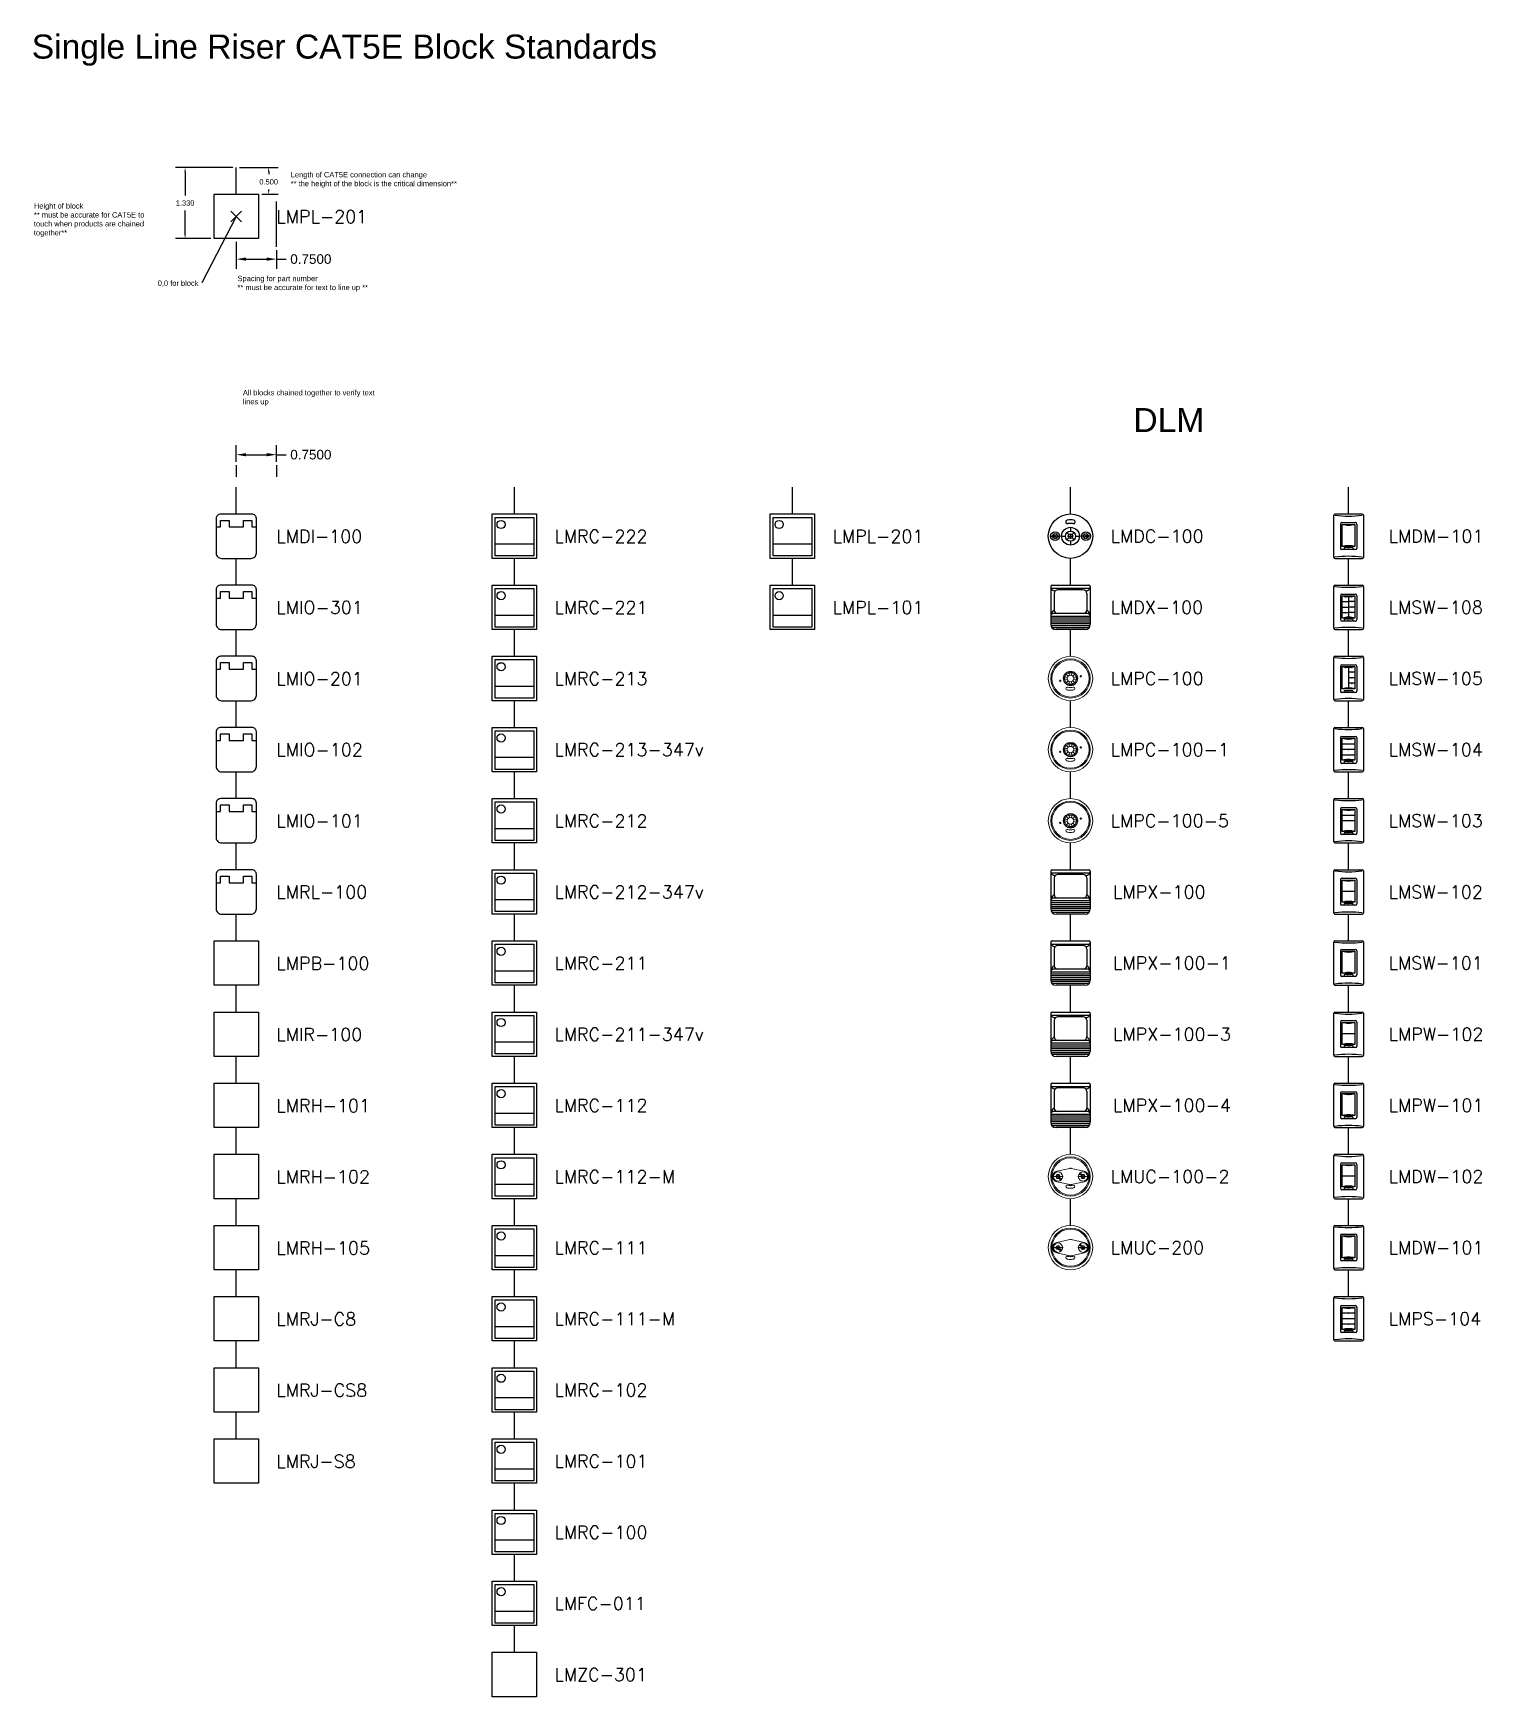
# Model space of a CAD drawing. Header units: inches. Extents: x -179 to 78, y 1 to 666.
# Drawn here: x -116.24 to -89.17, y 188.22 to 219.32 of the extents above; entities that cross this region are included whole.
import ezdxf

# ---------------------------------------------------------------- set-up
doc = ezdxf.new("R2010")
doc.units = ezdxf.units.IN
doc.header["$MEASUREMENT"] = 0
doc.header["$PDMODE"] = 3
doc.header["$PDSIZE"] = 0.1
doc.styles.add('ROMANS', font='ROMANS.shx')
doc.styles.get("Standard").update_dxf_attribs({"font": 'arial.ttf'})
doc.dimstyles.get("Standard").update_dxf_attribs({"dimtxt": 0.18, "dimasz": 0.18, "dimexe": 0.18, "dimexo": 0.0625, "dimgap": 0.09, "dimtad": 0, "dimtih": 1, "dimtoh": 1, "dimdec": 4, "dimzin": 0, "dimdsep": 46, "dimtxsty": 'Standard', "dimcen": 0.09, "dimadec": 0, "dimazin": 0, "dimtfac": 1, "dimtdec": 4, "dimtofl": 0, "dimtmove": 0, "dimatfit": 3, "dimfxl": 1, "dimtolj": 1, "dimtzin": 0, "dimarcsym": 0})

msp = doc.modelspace()

# ---------------------------------------------------------------- texts
at = {"color": 1}
msp.add_text('0,0 for block', height=0.1, dxfattribs=at).set_placement((-113.91472, 214.59927))
for s, width, gutter_width, insert, char_height, attachment_point in [('Single Line Riser CAT5E Block Standards', 26.7906867, 1, (-116.269, 219.00483), 0.449284, 4), ('Length of CAT5E connection can change\\P** the height of the block is the critical dimension**', 3.4334536, 0.32048, (-111.42949, 216.72839), 0.1, 1), ('DLM', 26.7906867, 1, (-95.01884, 212.0908), 0.449284, 5)]:
    msp.add_mtext_dynamic_manual_height_columns(s, width=width, gutter_width=gutter_width, heights=[0], dxfattribs=dict(insert=insert, char_height=char_height, attachment_point=attachment_point))
at = {"color": 1, "char_height": 0.1, "attachment_point": 1}
for s, width, insert in [('Height of block\\P** must be accurate for CAT5E to touch when products are chained together**', 2.0883915, (-116.2288, 216.14352)), ('Spacing for part number\\P** must be accurate for text to line up **', 3.0934946, (-112.42403, 214.78662)), ('All blocks chained together to verify text lines up', 2.7486349, (-112.32312, 212.65183))]:
    msp.add_mtext_dynamic_manual_height_columns(s, width=width, gutter_width=0.32048, heights=[0], dxfattribs=dict(at, insert=insert))
at = {"insert": (-111.69642, 215.89358), "char_height": 0.24, "width": 5.724, "attachment_point": 4, "style": 'ROMANS'}
msp.add_mtext('LMPL-201', dxfattribs=at)

# ---------------------------------------------------------------- blocks, each defined once
blk = doc.blocks.new('LMIO-101')
blk.add_line((0, 0.417), (0, 0.917))
blk.add_lwpolyline([(-0.291, 0.417, 0.414214), (-0.375, 0.332), (-0.375, -0.313, 0.414214), (-0.275, -0.413), (0.275, -0.413, 0.414214), (0.375, -0.313), (0.375, 0.332, 0.414214), (0.291, 0.417)], format="xyb", close=True)
blk.add_lwpolyline([(-0.375, 0.175), (-0.293, 0.175), (-0.293, 0.298), (-0.132, 0.298), (-0.132, 0.175), (0.132, 0.175), (0.132, 0.298), (0.293, 0.298), (0.293, 0.175), (0.375, 0.175)])
at = {"insert": (0.75, 0), "char_height": 0.24, "width": 5.724, "attachment_point": 4, "style": 'ROMANS'}
blk.add_mtext('LMIO-101', dxfattribs=at)
blk = doc.blocks.new('LMDI-100')
blk.add_line((0, 0.417), (0, 0.917))
blk.add_lwpolyline([(-0.291, 0.417, 0.414214), (-0.375, 0.332), (-0.375, -0.313, 0.414214), (-0.275, -0.413), (0.275, -0.413, 0.414214), (0.375, -0.313), (0.375, 0.332, 0.414214), (0.291, 0.417)], format="xyb", close=True)
blk.add_lwpolyline([(-0.375, 0.175), (-0.293, 0.175), (-0.293, 0.298), (-0.132, 0.298), (-0.132, 0.175), (0.132, 0.175), (0.132, 0.298), (0.293, 0.298), (0.293, 0.175), (0.375, 0.175)])
at = {"insert": (0.75, 0), "char_height": 0.24, "width": 5.724, "attachment_point": 4, "style": 'ROMANS'}
blk.add_mtext('LMDI-100', dxfattribs=at)
blk = doc.blocks.new('LMRL-100')
blk.add_line((0, 0.417), (0, 0.917))
blk.add_lwpolyline([(-0.291, 0.417, 0.414214), (-0.375, 0.332), (-0.375, -0.313, 0.414214), (-0.275, -0.413), (0.275, -0.413, 0.414214), (0.375, -0.313), (0.375, 0.332, 0.414214), (0.291, 0.417)], format="xyb", close=True)
blk.add_lwpolyline([(-0.375, 0.175), (-0.293, 0.175), (-0.293, 0.298), (-0.132, 0.298), (-0.132, 0.175), (0.132, 0.175), (0.132, 0.298), (0.293, 0.298), (0.293, 0.175), (0.375, 0.175)])
at = {"insert": (0.75, 0), "char_height": 0.24, "width": 5.724, "attachment_point": 4, "style": 'ROMANS'}
blk.add_mtext('LMRL-100', dxfattribs=at)
blk = doc.blocks.new('LMIO-301')
blk.add_line((0, 0.417), (0, 0.917))
blk.add_lwpolyline([(-0.291, 0.417, 0.414214), (-0.375, 0.332), (-0.375, -0.313, 0.414214), (-0.275, -0.413), (0.275, -0.413, 0.414214), (0.375, -0.313), (0.375, 0.332, 0.414214), (0.291, 0.417)], format="xyb", close=True)
blk.add_lwpolyline([(-0.375, 0.175), (-0.293, 0.175), (-0.293, 0.298), (-0.132, 0.298), (-0.132, 0.175), (0.132, 0.175), (0.132, 0.298), (0.293, 0.298), (0.293, 0.175), (0.375, 0.175)])
at = {"insert": (0.75, 0), "char_height": 0.24, "width": 5.724, "attachment_point": 4, "style": 'ROMANS'}
blk.add_mtext('LMIO-301', dxfattribs=at)
blk = doc.blocks.new('LMIO-201')
blk.add_line((0, 0.417), (0, 0.917))
blk.add_lwpolyline([(-0.291, 0.417, 0.414214), (-0.375, 0.332), (-0.375, -0.313, 0.414214), (-0.275, -0.413), (0.275, -0.413, 0.414214), (0.375, -0.313), (0.375, 0.332, 0.414214), (0.291, 0.417)], format="xyb", close=True)
blk.add_lwpolyline([(-0.375, 0.175), (-0.293, 0.175), (-0.293, 0.298), (-0.132, 0.298), (-0.132, 0.175), (0.132, 0.175), (0.132, 0.298), (0.293, 0.298), (0.293, 0.175), (0.375, 0.175)])
at = {"insert": (0.75, 0), "char_height": 0.24, "width": 5.724, "attachment_point": 4, "style": 'ROMANS'}
blk.add_mtext('LMIO-201', dxfattribs=at)
blk = doc.blocks.new('LMIO-102')
blk.add_line((0, 0.417), (0, 0.917))
blk.add_lwpolyline([(-0.291, 0.417, 0.414214), (-0.375, 0.332), (-0.375, -0.313, 0.414214), (-0.275, -0.413), (0.275, -0.413, 0.414214), (0.375, -0.313), (0.375, 0.332, 0.414214), (0.291, 0.417)], format="xyb", close=True)
blk.add_lwpolyline([(-0.375, 0.175), (-0.293, 0.175), (-0.293, 0.298), (-0.132, 0.298), (-0.132, 0.175), (0.132, 0.175), (0.132, 0.298), (0.293, 0.298), (0.293, 0.175), (0.375, 0.175)])
at = {"insert": (0.75, 0), "char_height": 0.24, "width": 5.724, "attachment_point": 4, "style": 'ROMANS'}
blk.add_mtext('LMIO-102', dxfattribs=at)
blk = doc.blocks.new('LMRC-222')
for p, q in [((0, 0.415), (0, 0.915)), ((0.362, -0.15), (-0.359, -0.15))]:
    blk.add_line(p, q)
for points in [[(-0.415, 0.415), (0.415, 0.415), (0.415, -0.415), (-0.415, -0.415)], [(-0.359, 0.352), (0.362, 0.352), (0.362, -0.369), (-0.359, -0.369)]]:
    blk.add_lwpolyline(points, close=True)
blk.add_circle((-0.248, 0.219), 0.0765)
at = {"insert": (0.75, -0.002), "char_height": 0.24, "width": 5.724, "attachment_point": 4, "style": 'ROMANS'}
blk.add_mtext('LMRC-222', dxfattribs=at)
blk = doc.blocks.new('LMRC-221')
for p, q in [((0, 0.415), (0, 0.915)), ((0.362, -0.15), (-0.359, -0.15))]:
    blk.add_line(p, q)
for points in [[(-0.415, 0.415), (0.415, 0.415), (0.415, -0.415), (-0.415, -0.415)], [(-0.359, 0.352), (0.362, 0.352), (0.362, -0.369), (-0.359, -0.369)]]:
    blk.add_lwpolyline(points, close=True)
blk.add_circle((-0.248, 0.219), 0.0765)
at = {"insert": (0.75, -0.002), "char_height": 0.24, "width": 5.724, "attachment_point": 4, "style": 'ROMANS'}
blk.add_mtext('LMRC-221', dxfattribs=at)
blk = doc.blocks.new('LMRC-213')
for p, q in [((0, 0.415), (0, 0.915)), ((0.362, -0.15), (-0.359, -0.15))]:
    blk.add_line(p, q)
for points in [[(-0.415, 0.415), (0.415, 0.415), (0.415, -0.415), (-0.415, -0.415)], [(-0.359, 0.352), (0.362, 0.352), (0.362, -0.369), (-0.359, -0.369)]]:
    blk.add_lwpolyline(points, close=True)
blk.add_circle((-0.248, 0.219), 0.0765)
at = {"insert": (0.75, -0.002), "char_height": 0.24, "width": 5.724, "attachment_point": 4, "style": 'ROMANS'}
blk.add_mtext('LMRC-213', dxfattribs=at)
blk = doc.blocks.new('LMRC-212')
for p, q in [((0, 0.415), (0, 0.915)), ((0.362, -0.15), (-0.359, -0.15))]:
    blk.add_line(p, q)
for points in [[(-0.415, 0.415), (0.415, 0.415), (0.415, -0.415), (-0.415, -0.415)], [(-0.359, 0.352), (0.362, 0.352), (0.362, -0.369), (-0.359, -0.369)]]:
    blk.add_lwpolyline(points, close=True)
blk.add_circle((-0.248, 0.219), 0.0765)
at = {"insert": (0.75, -0.002), "char_height": 0.24, "width": 5.724, "attachment_point": 4, "style": 'ROMANS'}
blk.add_mtext('LMRC-212', dxfattribs=at)
blk = doc.blocks.new('LMRC-211')
for p, q in [((0, 0.415), (0, 0.915)), ((0.362, -0.15), (-0.359, -0.15))]:
    blk.add_line(p, q)
for points in [[(-0.415, 0.415), (0.415, 0.415), (0.415, -0.415), (-0.415, -0.415)], [(-0.359, 0.352), (0.362, 0.352), (0.362, -0.369), (-0.359, -0.369)]]:
    blk.add_lwpolyline(points, close=True)
blk.add_circle((-0.248, 0.219), 0.0765)
at = {"insert": (0.75, -0.002), "char_height": 0.24, "width": 5.724, "attachment_point": 4, "style": 'ROMANS'}
blk.add_mtext('LMRC-211', dxfattribs=at)
blk = doc.blocks.new('LMRC-112')
for p, q in [((0, 0.415), (0, 0.915)), ((0.362, -0.15), (-0.359, -0.15))]:
    blk.add_line(p, q)
for points in [[(-0.415, 0.415), (0.415, 0.415), (0.415, -0.415), (-0.415, -0.415)], [(-0.359, 0.352), (0.362, 0.352), (0.362, -0.369), (-0.359, -0.369)]]:
    blk.add_lwpolyline(points, close=True)
blk.add_circle((-0.248, 0.219), 0.0765)
at = {"insert": (0.75, -0.002), "char_height": 0.24, "width": 5.724, "attachment_point": 4, "style": 'ROMANS'}
blk.add_mtext('LMRC-112', dxfattribs=at)
blk = doc.blocks.new('LMRC-111')
for p, q in [((0, 0.415), (0, 0.915)), ((0.362, -0.15), (-0.359, -0.15))]:
    blk.add_line(p, q)
for points in [[(-0.415, 0.415), (0.415, 0.415), (0.415, -0.415), (-0.415, -0.415)], [(-0.359, 0.352), (0.362, 0.352), (0.362, -0.369), (-0.359, -0.369)]]:
    blk.add_lwpolyline(points, close=True)
blk.add_circle((-0.248, 0.219), 0.0765)
at = {"insert": (0.75, -0.002), "char_height": 0.24, "width": 5.724, "attachment_point": 4, "style": 'ROMANS'}
blk.add_mtext('LMRC-111', dxfattribs=at)
blk = doc.blocks.new('LMRC-102')
for p, q in [((0, 0.415), (0, 0.915)), ((0.362, -0.15), (-0.359, -0.15))]:
    blk.add_line(p, q)
for points in [[(-0.415, 0.415), (0.415, 0.415), (0.415, -0.415), (-0.415, -0.415)], [(-0.359, 0.352), (0.362, 0.352), (0.362, -0.369), (-0.359, -0.369)]]:
    blk.add_lwpolyline(points, close=True)
blk.add_circle((-0.248, 0.219), 0.0765)
at = {"insert": (0.75, -0.002), "char_height": 0.24, "width": 5.724, "attachment_point": 4, "style": 'ROMANS'}
blk.add_mtext('LMRC-102', dxfattribs=at)
blk = doc.blocks.new('LMRC-101')
for p, q in [((0, 0.415), (0, 0.915)), ((0.362, -0.15), (-0.359, -0.15))]:
    blk.add_line(p, q)
for points in [[(-0.415, 0.415), (0.415, 0.415), (0.415, -0.415), (-0.415, -0.415)], [(-0.359, 0.352), (0.362, 0.352), (0.362, -0.369), (-0.359, -0.369)]]:
    blk.add_lwpolyline(points, close=True)
blk.add_circle((-0.248, 0.219), 0.0765)
at = {"insert": (0.75, -0.002), "char_height": 0.24, "width": 5.724, "attachment_point": 4, "style": 'ROMANS'}
blk.add_mtext('LMRC-101', dxfattribs=at)
blk = doc.blocks.new('LMFC-011')
for p, q in [((0, 0.415), (0, 0.915)), ((0.362, -0.15), (-0.359, -0.15))]:
    blk.add_line(p, q)
for points in [[(-0.415, 0.415), (0.415, 0.415), (0.415, -0.415), (-0.415, -0.415)], [(-0.359, 0.352), (0.362, 0.352), (0.362, -0.369), (-0.359, -0.369)]]:
    blk.add_lwpolyline(points, close=True)
blk.add_circle((-0.248, 0.219), 0.0765)
at = {"insert": (0.75, -0.002), "char_height": 0.24, "width": 5.724, "attachment_point": 4, "style": 'ROMANS'}
blk.add_mtext('LMFC-011', dxfattribs=at)
blk = doc.blocks.new('LMPL-201')
for p, q in [((0, 0.415), (0, 0.915)), ((0.362, -0.15), (-0.359, -0.15))]:
    blk.add_line(p, q)
for points in [[(-0.415, 0.415), (0.415, 0.415), (0.415, -0.415), (-0.415, -0.415)], [(-0.359, 0.352), (0.362, 0.352), (0.362, -0.369), (-0.359, -0.369)]]:
    blk.add_lwpolyline(points, close=True)
blk.add_circle((-0.248, 0.219), 0.0765)
at = {"insert": (0.75, -0.002), "char_height": 0.24, "width": 5.724, "attachment_point": 4, "style": 'ROMANS'}
blk.add_mtext('LMPL-201', dxfattribs=at)
blk = doc.blocks.new('LMPL-101')
for p, q in [((0, 0.415), (0, 0.915)), ((0.362, -0.15), (-0.359, -0.15))]:
    blk.add_line(p, q)
for points in [[(-0.415, 0.415), (0.415, 0.415), (0.415, -0.415), (-0.415, -0.415)], [(-0.359, 0.352), (0.362, 0.352), (0.362, -0.369), (-0.359, -0.369)]]:
    blk.add_lwpolyline(points, close=True)
blk.add_circle((-0.248, 0.219), 0.0765)
at = {"insert": (0.75, -0.002), "char_height": 0.24, "width": 5.724, "attachment_point": 4, "style": 'ROMANS'}
blk.add_mtext('LMPL-101', dxfattribs=at)
blk = doc.blocks.new('LMZC-301')
blk.add_line((0, 0.415), (0, 0.915))
blk.add_lwpolyline([(-0.415, 0.415), (0.415, 0.415), (0.415, -0.415), (-0.415, -0.415)], close=True)
at = {"insert": (0.75, -0.002), "char_height": 0.24, "width": 5.724, "attachment_point": 4, "style": 'ROMANS'}
blk.add_mtext('LMZC-301', dxfattribs=at)
blk = doc.blocks.new('LMRC-213-347v')
for p, q in [((0, 0.415), (0, 0.915)), ((0.362, -0.15), (-0.359, -0.15))]:
    blk.add_line(p, q)
for points in [[(-0.415, 0.415), (0.415, 0.415), (0.415, -0.415), (-0.415, -0.415)], [(-0.359, 0.352), (0.362, 0.352), (0.362, -0.369), (-0.359, -0.369)]]:
    blk.add_lwpolyline(points, close=True)
blk.add_circle((-0.248, 0.219), 0.0765)
at = {"insert": (0.75, -0.002), "char_height": 0.24, "width": 5.724, "attachment_point": 4, "style": 'ROMANS'}
blk.add_mtext('LMRC-213-347v', dxfattribs=at)
blk = doc.blocks.new('LMRC-212-347v')
for p, q in [((0, 0.415), (0, 0.915)), ((0.362, -0.15), (-0.359, -0.15))]:
    blk.add_line(p, q)
for points in [[(-0.415, 0.415), (0.415, 0.415), (0.415, -0.415), (-0.415, -0.415)], [(-0.359, 0.352), (0.362, 0.352), (0.362, -0.369), (-0.359, -0.369)]]:
    blk.add_lwpolyline(points, close=True)
blk.add_circle((-0.248, 0.219), 0.0765)
at = {"insert": (0.75, -0.002), "char_height": 0.24, "width": 5.724, "attachment_point": 4, "style": 'ROMANS'}
blk.add_mtext('LMRC-212-347v', dxfattribs=at)
blk = doc.blocks.new('LMRC-211-347v')
for p, q in [((0, 0.415), (0, 0.915)), ((0.362, -0.15), (-0.359, -0.15))]:
    blk.add_line(p, q)
for points in [[(-0.415, 0.415), (0.415, 0.415), (0.415, -0.415), (-0.415, -0.415)], [(-0.359, 0.352), (0.362, 0.352), (0.362, -0.369), (-0.359, -0.369)]]:
    blk.add_lwpolyline(points, close=True)
blk.add_circle((-0.248, 0.219), 0.0765)
at = {"insert": (0.75, -0.002), "char_height": 0.24, "width": 5.724, "attachment_point": 4, "style": 'ROMANS'}
blk.add_mtext('LMRC-211-347v', dxfattribs=at)
blk = doc.blocks.new('LMRC-112-M')
for p, q in [((0, 0.415), (0, 0.915)), ((0.362, -0.15), (-0.359, -0.15))]:
    blk.add_line(p, q)
for points in [[(-0.415, 0.415), (0.415, 0.415), (0.415, -0.415), (-0.415, -0.415)], [(-0.359, 0.352), (0.362, 0.352), (0.362, -0.369), (-0.359, -0.369)]]:
    blk.add_lwpolyline(points, close=True)
blk.add_circle((-0.248, 0.219), 0.0765)
at = {"insert": (0.75, -0.002), "char_height": 0.24, "width": 5.724, "attachment_point": 4, "style": 'ROMANS'}
blk.add_mtext('LMRC-112-M', dxfattribs=at)
blk = doc.blocks.new('LMRC-111-M')
for p, q in [((0, 0.415), (0, 0.915)), ((0.362, -0.15), (-0.359, -0.15))]:
    blk.add_line(p, q)
for points in [[(-0.415, 0.415), (0.415, 0.415), (0.415, -0.415), (-0.415, -0.415)], [(-0.359, 0.352), (0.362, 0.352), (0.362, -0.369), (-0.359, -0.369)]]:
    blk.add_lwpolyline(points, close=True)
blk.add_circle((-0.248, 0.219), 0.0765)
at = {"insert": (0.75, -0.002), "char_height": 0.24, "width": 5.724, "attachment_point": 4, "style": 'ROMANS'}
blk.add_mtext('LMRC-111-M', dxfattribs=at)
blk = doc.blocks.new('LMRC-100')
for p, q in [((0, 0.415), (0, 0.915)), ((0.362, -0.15), (-0.359, -0.15))]:
    blk.add_line(p, q)
for points in [[(-0.415, 0.415), (0.415, 0.415), (0.415, -0.415), (-0.415, -0.415)], [(-0.359, 0.352), (0.362, 0.352), (0.362, -0.369), (-0.359, -0.369)]]:
    blk.add_lwpolyline(points, close=True)
blk.add_circle((-0.248, 0.219), 0.0765)
at = {"insert": (0.75, -0.002), "char_height": 0.24, "width": 5.724, "attachment_point": 4, "style": 'ROMANS'}
blk.add_mtext('LMRC-100', dxfattribs=at)
blk = doc.blocks.new('LMIR-100')
blk.add_line((0, 0.415), (0, 0.915))
blk.add_lwpolyline([(-0.415, 0.415), (0.415, 0.415), (0.415, -0.415), (-0.415, -0.415)], close=True)
at = {"insert": (0.75, -0.005), "char_height": 0.24, "width": 5.724, "attachment_point": 4, "style": 'ROMANS'}
blk.add_mtext('LMIR-100', dxfattribs=at)
blk = doc.blocks.new('LMRH-101')
blk.add_line((0, 0.415), (0, 0.915))
blk.add_lwpolyline([(-0.415, 0.415), (0.415, 0.415), (0.415, -0.415), (-0.415, -0.415)], close=True)
at = {"insert": (0.75, -0.005), "char_height": 0.24, "width": 5.724, "attachment_point": 4, "style": 'ROMANS'}
blk.add_mtext('LMRH-101', dxfattribs=at)
blk = doc.blocks.new('LMRH-102')
blk.add_line((0, 0.415), (0, 0.915))
blk.add_lwpolyline([(-0.415, 0.415), (0.415, 0.415), (0.415, -0.415), (-0.415, -0.415)], close=True)
at = {"insert": (0.75, -0.005), "char_height": 0.24, "width": 5.724, "attachment_point": 4, "style": 'ROMANS'}
blk.add_mtext('LMRH-102', dxfattribs=at)
blk = doc.blocks.new('LMRH-105')
blk.add_line((0, 0.415), (0, 0.915))
blk.add_lwpolyline([(-0.415, 0.415), (0.415, 0.415), (0.415, -0.415), (-0.415, -0.415)], close=True)
at = {"insert": (0.75, -0.005), "char_height": 0.24, "width": 5.724, "attachment_point": 4, "style": 'ROMANS'}
blk.add_mtext('LMRH-105', dxfattribs=at)
blk = doc.blocks.new('LMRJ-C8')
blk.add_line((0, 0.415), (0, 0.915))
at = {"linetype": 'Continuous'}
for p, q in [((-0.188, 0.415), (-0.016, 0.415)), ((-0.188, 0.415), (-0.016, 0.415)), ((-0.016, 0.415), (0.193, 0.415)), ((-0.016, 0.415), (0.193, 0.415))]:
    blk.add_line(p, q, dxfattribs=at)
blk.add_lwpolyline([(-0.415, 0.415), (0.415, 0.415), (0.415, -0.415), (-0.415, -0.415)], close=True)
at = {"insert": (0.75, -0.005), "char_height": 0.24, "width": 5.724, "attachment_point": 4, "style": 'ROMANS'}
blk.add_mtext('LMRJ-C8', dxfattribs=at)
blk = doc.blocks.new('LMRJ-CS8')
blk.add_line((0, 0.415), (0, 0.915))
at = {"linetype": 'Continuous'}
for p, q in [((-0.188, 0.415), (-0.016, 0.415)), ((-0.188, 0.415), (-0.016, 0.415)), ((-0.016, 0.415), (0.193, 0.415)), ((-0.016, 0.415), (0.193, 0.415))]:
    blk.add_line(p, q, dxfattribs=at)
blk.add_lwpolyline([(-0.415, 0.415), (0.415, 0.415), (0.415, -0.415), (-0.415, -0.415)], close=True)
at = {"insert": (0.75, -0.005), "char_height": 0.24, "width": 5.724, "attachment_point": 4, "style": 'ROMANS'}
blk.add_mtext('LMRJ-CS8', dxfattribs=at)
blk = doc.blocks.new('LMRJ-S8')
blk.add_line((0, 0.415), (0, 0.915))
at = {"linetype": 'Continuous'}
for p, q in [((-0.188, 0.415), (-0.016, 0.415)), ((-0.188, 0.415), (-0.016, 0.415)), ((-0.016, 0.415), (0.193, 0.415)), ((-0.016, 0.415), (0.193, 0.415))]:
    blk.add_line(p, q, dxfattribs=at)
blk.add_lwpolyline([(-0.415, 0.415), (0.415, 0.415), (0.415, -0.415), (-0.415, -0.415)], close=True)
at = {"insert": (0.75, -0.005), "char_height": 0.24, "width": 5.724, "attachment_point": 4, "style": 'ROMANS'}
blk.add_mtext('LMRJ-S8', dxfattribs=at)
blk = doc.blocks.new('LMPB-100')
blk.add_line((0, 0.415), (0, 0.915))
at = {"linetype": 'Continuous'}
for p, q in [((-0.188, 0.415), (-0.016, 0.415)), ((-0.188, 0.415), (-0.016, 0.415)), ((-0.016, 0.415), (0.193, 0.415)), ((-0.016, 0.415), (0.193, 0.415))]:
    blk.add_line(p, q, dxfattribs=at)
blk.add_lwpolyline([(-0.415, 0.415), (0.415, 0.415), (0.415, -0.415), (-0.415, -0.415)], close=True)
at = {"insert": (0.75, -0.005), "char_height": 0.24, "width": 5.724, "attachment_point": 4, "style": 'ROMANS'}
blk.add_mtext('LMPB-100', dxfattribs=at)
blk = doc.blocks.new('*D149')
at = {"color": 0, "lineweight": -2, "transparency": 16777216}
for p, q in [((-112.446, 211.311), (-112.446, 211.623)), ((-111.696, 211.311), (-111.696, 211.623)), ((-112.266, 211.443), (-111.876, 211.443)), ((-111.696, 211.443), (-111.516, 211.443))]:
    blk.add_line(p, q, dxfattribs=at)
at = {"color": 0, "transparency": 16777216}
for points in [[(-112.266, 211.473), (-112.266, 211.413), (-112.446, 211.443)], [(-111.876, 211.473), (-111.876, 211.413), (-111.696, 211.443)]]:
    blk.add_solid(points, dxfattribs=at)
at = {"layer": 'Defpoints', "color": 0, "transparency": 16777216}
for p in [(-112.446, 211.249), (-111.696, 211.443), (-111.696, 211.249)]:
    blk.add_point(p, dxfattribs=at)
at = {"color": 0, "transparency": 16777216, "insert": (-111.053, 211.443), "char_height": 0.18, "attachment_point": 5}
blk.add_mtext('\\A1;0.7500', dxfattribs=at)
blk = doc.blocks.new('*D150')
at = {"color": 0, "lineweight": -2, "transparency": 16777216}
for p, q in [((-112.446, 215.421), (-112.446, 214.919)), ((-111.696, 215.268), (-111.696, 214.919)), ((-112.266, 215.099), (-111.876, 215.099)), ((-111.696, 215.099), (-111.516, 215.099))]:
    blk.add_line(p, q, dxfattribs=at)
at = {"color": 0, "transparency": 16777216}
for points in [[(-112.266, 215.129), (-112.266, 215.069), (-112.446, 215.099)], [(-111.876, 215.129), (-111.876, 215.069), (-111.696, 215.099)]]:
    blk.add_solid(points, dxfattribs=at)
at = {"layer": 'Defpoints', "color": 0, "transparency": 16777216}
for p in [(-112.446, 215.483), (-111.696, 215.33), (-111.696, 215.099)]:
    blk.add_point(p, dxfattribs=at)
at = {"color": 0, "transparency": 16777216, "insert": (-111.053, 215.099), "char_height": 0.18, "attachment_point": 5}
blk.add_mtext('\\A1;0.7500', dxfattribs=at)
blk = doc.blocks.new('*D151')
at = {"color": 0, "lineweight": -2, "transparency": 16777216}
for p, q in [((-112.384, 216.813), (-111.661, 216.813)), ((-111.841, 216.733), (-111.841, 216.685)), ((-111.969, 216.313), (-111.661, 216.313)), ((-111.841, 216.393), (-111.841, 216.403))]:
    blk.add_line(p, q, dxfattribs=at)
at = {"color": 0, "transparency": 16777216}
for points in [[(-111.855, 216.733), (-111.828, 216.733), (-111.841, 216.813)], [(-111.855, 216.393), (-111.828, 216.393), (-111.841, 216.313)]]:
    blk.add_solid(points, dxfattribs=at)
at = {"layer": 'Defpoints', "color": 0, "transparency": 16777216}
for p in [(-112.446, 216.813), (-112.031, 216.313), (-111.841, 216.313)]:
    blk.add_point(p, dxfattribs=at)
at = {"color": 0, "transparency": 16777216, "insert": (-111.841, 216.544), "char_height": 0.1, "attachment_point": 5}
blk.add_mtext('\\A1;0.500', dxfattribs=at)
blk = doc.blocks.new('*D152')
at = {"color": 0, "lineweight": -2, "transparency": 16777216}
for p, q in [((-112.509, 216.813), (-113.583, 216.813)), ((-113.403, 216.733), (-113.403, 216.289)), ((-113.403, 215.563), (-113.403, 216.007)), ((-112.924, 215.483), (-113.583, 215.483))]:
    blk.add_line(p, q, dxfattribs=at)
at = {"color": 0, "transparency": 16777216}
for points in [[(-113.417, 216.733), (-113.39, 216.733), (-113.403, 216.813)], [(-113.417, 215.563), (-113.39, 215.563), (-113.403, 215.483)]]:
    blk.add_solid(points, dxfattribs=at)
at = {"layer": 'Defpoints', "color": 0, "transparency": 16777216}
for p in [(-112.446, 216.813), (-113.403, 215.483), (-112.861, 215.483)]:
    blk.add_point(p, dxfattribs=at)
at = {"color": 0, "transparency": 16777216, "insert": (-113.403, 216.148), "char_height": 0.1, "attachment_point": 5}
blk.add_mtext('\\A1;1.330', dxfattribs=at)
blk = doc.blocks.new('LMDC-100')
for p, q in [((0, 0.415), (0, 0.915)), ((-0.372, 0), (-0.336, 0)), ((-0.303, 0.015), (-0.322, 0.034)), ((-0.309, 0), (-0.268, 0)), ((-0.274, 0.015), (-0.255, 0.034)), ((-0.241, 0), (-0.205, 0)), ((-0.166, 0), (-0.096, 0)), ((-0.029, 0.029), (-0.068, 0.068)), ((-0.041, 0), (0.041, 0)), ((0, 0.166), (0, 0.096)), ((0, 0.041), (0, -0.041)), ((0.029, 0.029), (0.068, 0.068)), ((0.096, 0), (0.166, 0)), ((0.241, 0), (0.205, 0)), ((0.274, 0.015), (0.255, 0.034)), ((0.309, 0), (0.268, 0)), ((0.303, 0.015), (0.322, 0.034)), ((0.372, 0), (0.336, 0)), ((-0.322, -0.034), (-0.303, -0.015)), ((-0.255, -0.034), (-0.274, -0.015)), ((-0.068, -0.068), (-0.029, -0.029)), ((0, -0.096), (0, -0.166)), ((0.068, -0.068), (0.029, -0.029)), ((0.255, -0.034), (0.274, -0.015)), ((0.322, -0.034), (0.303, -0.015))]:
    blk.add_line(p, q)
for centre, radius in [((0, 0), 0.415), ((-0.288, 0), 0.0831), ((-0.288, 0), 0.0479), ((-0.288, 0), 0.0206), ((0, 0), 0.166), ((0, 0), 0.0957), ((0, 0), 0.0411), ((0.288, 0), 0.0831), ((0.288, 0), 0.0479), ((0.288, 0), 0.0206)]:
    blk.add_circle(centre, radius)
for centre, radius, start, end in [((-0.057, 0.268), 0.034, 102.0348, 282.0348), ((0, 0), 0.308, 78.4169, 102.0348), ((0, 0), 0.24, 78.4169, 102.0348), ((0.055, 0.268), 0.034, 258.4169, 78.4169)]:
    blk.add_arc(centre, radius, start, end)
at = {"insert": (0.75, 0), "char_height": 0.24, "width": 5.724, "attachment_point": 4, "style": 'ROMANS'}
blk.add_mtext('LMDC-100', dxfattribs=at)
blk = doc.blocks.new('LMDM-101')
h = blk.add_hatch(color=256)
edge = h.paths.add_edge_path()
edge.add_spline(control_points=[(-0.028, -0.232), (-0.028, -0.233), (-0.028, -0.235), (-0.028, -0.236), (-0.028, -0.236), (-0.028, -0.236), (-0.028, -0.236), (-0.028, -0.236), (-0.028, -0.236), (-0.028, -0.235), (-0.028, -0.234), (-0.027, -0.233), (-0.027, -0.232), (-0.027, -0.232), (-0.025, -0.226), (-0.025, -0.226), (-0.025, -0.226), (-0.023, -0.226), (-0.023, -0.226), (-0.023, -0.226), (-0.027, -0.238), (-0.027, -0.238), (-0.027, -0.238), (-0.03, -0.238), (-0.03, -0.238), (-0.03, -0.238), (-0.03, -0.233), (-0.03, -0.233), (-0.029, -0.232), (-0.029, -0.231), (-0.029, -0.23), (-0.029, -0.23), (-0.029, -0.23), (-0.029, -0.23), (-0.03, -0.231), (-0.03, -0.232), (-0.03, -0.233), (-0.03, -0.233), (-0.032, -0.238), (-0.032, -0.238), (-0.032, -0.238), (-0.035, -0.238), (-0.035, -0.238), (-0.035, -0.238), (-0.034, -0.226), (-0.034, -0.226), (-0.034, -0.226), (-0.032, -0.226), (-0.032, -0.226), (-0.032, -0.226), (-0.033, -0.232), (-0.033, -0.232), (-0.033, -0.233), (-0.033, -0.234), (-0.033, -0.235), (-0.033, -0.236), (-0.033, -0.236), (-0.033, -0.236), (-0.033, -0.236), (-0.033, -0.236), (-0.033, -0.236), (-0.033, -0.235), (-0.032, -0.233), (-0.032, -0.232), (-0.032, -0.232), (-0.029, -0.226), (-0.029, -0.226), (-0.029, -0.226), (-0.028, -0.226), (-0.028, -0.226), (-0.028, -0.226), (-0.028, -0.232), (-0.028, -0.232)], knot_values=[0, 0, 0, 0, 1, 1, 1, 2, 2, 2, 3, 3, 3, 4, 4, 4, 5, 5, 5, 6, 6, 6, 7, 7, 7, 8, 8, 8, 9, 9, 9, 10, 10, 10, 11, 11, 11, 12, 12, 12, 13, 13, 13, 14, 14, 14, 15, 15, 15, 16, 16, 16, 17, 17, 17, 18, 18, 18, 19, 19, 19, 20, 20, 20, 21, 21, 21, 22, 22, 22, 23, 23, 23, 24, 24, 24, 24], degree=3, periodic=0)
h = blk.add_hatch(color=256)
edge = h.paths.add_edge_path()
edge.add_spline(control_points=[(-0.018, -0.238), (-0.018, -0.237), (-0.018, -0.237), (-0.018, -0.236), (-0.018, -0.236), (-0.017, -0.231), (-0.017, -0.231), (-0.017, -0.23), (-0.017, -0.229), (-0.019, -0.229), (-0.022, -0.229), (-0.023, -0.23), (-0.023, -0.232), (-0.023, -0.232), (-0.021, -0.232), (-0.021, -0.232), (-0.021, -0.231), (-0.021, -0.23), (-0.02, -0.23), (-0.019, -0.23), (-0.019, -0.23), (-0.019, -0.231), (-0.019, -0.232), (-0.019, -0.232), (-0.02, -0.232), (-0.022, -0.233), (-0.023, -0.233), (-0.024, -0.235), (-0.024, -0.237), (-0.024, -0.238), (-0.022, -0.238), (-0.021, -0.238), (-0.021, -0.237), (-0.02, -0.237), (-0.02, -0.237), (-0.02, -0.237), (-0.02, -0.237), (-0.02, -0.237), (-0.02, -0.237), (-0.02, -0.238), (-0.02, -0.238), (-0.018, -0.238), (-0.018, -0.238)], knot_values=[0, 0, 0, 0, 1, 1, 1, 2, 2, 2, 3, 3, 3, 4, 4, 4, 5, 5, 5, 6, 6, 6, 7, 7, 7, 8, 8, 8, 9, 9, 9, 10, 10, 10, 11, 11, 11, 12, 12, 12, 13, 13, 13, 14, 14, 14, 14], degree=3, periodic=0)
edge = h.paths.add_edge_path()
edge.add_spline(control_points=[(-0.02, -0.234), (-0.02, -0.235), (-0.02, -0.236), (-0.021, -0.236), (-0.022, -0.236), (-0.022, -0.236), (-0.022, -0.235), (-0.022, -0.235), (-0.022, -0.234), (-0.021, -0.234), (-0.021, -0.234), (-0.02, -0.233), (-0.019, -0.233), (-0.019, -0.233), (-0.02, -0.234), (-0.02, -0.234)], knot_values=[0, 0, 0, 0, 1, 1, 1, 2, 2, 2, 3, 3, 3, 4, 4, 4, 5, 5, 5, 5], degree=3, periodic=0)
h = blk.add_hatch(color=256)
edge = h.paths.add_edge_path()
edge.add_spline(control_points=[(-0.014, -0.238), (-0.015, -0.238), (-0.016, -0.238), (-0.016, -0.236), (-0.016, -0.236), (-0.015, -0.231), (-0.015, -0.231), (-0.015, -0.231), (-0.016, -0.231), (-0.016, -0.231), (-0.016, -0.231), (-0.015, -0.229), (-0.015, -0.229), (-0.015, -0.229), (-0.015, -0.229), (-0.015, -0.229), (-0.015, -0.229), (-0.014, -0.227), (-0.014, -0.227), (-0.014, -0.227), (-0.012, -0.227), (-0.012, -0.227), (-0.012, -0.227), (-0.013, -0.229), (-0.013, -0.229), (-0.013, -0.229), (-0.012, -0.229), (-0.012, -0.229), (-0.012, -0.229), (-0.012, -0.231), (-0.012, -0.231), (-0.012, -0.231), (-0.013, -0.231), (-0.013, -0.231), (-0.013, -0.231), (-0.014, -0.236), (-0.014, -0.236), (-0.014, -0.236), (-0.013, -0.236), (-0.013, -0.236), (-0.013, -0.236), (-0.014, -0.238), (-0.014, -0.238)], knot_values=[0, 0, 0, 0, 1, 1, 1, 2, 2, 2, 3, 3, 3, 4, 4, 4, 5, 5, 5, 6, 6, 6, 7, 7, 7, 8, 8, 8, 9, 9, 9, 10, 10, 10, 11, 11, 11, 12, 12, 12, 13, 13, 13, 14, 14, 14, 14], degree=3, periodic=0)
h = blk.add_hatch(color=256)
edge = h.paths.add_edge_path()
edge.add_spline(control_points=[(-0.009, -0.238), (-0.011, -0.238), (-0.012, -0.238), (-0.012, -0.236), (-0.012, -0.236), (-0.011, -0.231), (-0.011, -0.231), (-0.011, -0.231), (-0.011, -0.231), (-0.011, -0.231), (-0.011, -0.231), (-0.011, -0.229), (-0.011, -0.229), (-0.011, -0.229), (-0.01, -0.229), (-0.01, -0.229), (-0.01, -0.229), (-0.01, -0.227), (-0.01, -0.227), (-0.01, -0.227), (-0.008, -0.227), (-0.008, -0.227), (-0.008, -0.227), (-0.008, -0.229), (-0.008, -0.229), (-0.008, -0.229), (-0.008, -0.229), (-0.008, -0.229), (-0.008, -0.229), (-0.008, -0.231), (-0.008, -0.231), (-0.008, -0.231), (-0.009, -0.231), (-0.009, -0.231), (-0.009, -0.231), (-0.01, -0.236), (-0.01, -0.236), (-0.01, -0.236), (-0.009, -0.236), (-0.009, -0.236), (-0.009, -0.236), (-0.009, -0.238), (-0.009, -0.238)], knot_values=[0, 0, 0, 0, 1, 1, 1, 2, 2, 2, 3, 3, 3, 4, 4, 4, 5, 5, 5, 6, 6, 6, 7, 7, 7, 8, 8, 8, 9, 9, 9, 10, 10, 10, 11, 11, 11, 12, 12, 12, 13, 13, 13, 14, 14, 14, 14], degree=3, periodic=0)
h = blk.add_hatch(color=256)
edge = h.paths.add_edge_path()
edge.add_spline(control_points=[(0, -0.23), (0, -0.229), (0, -0.228), (-0.001, -0.228), (-0.001, -0.228), (-0.002, -0.228), (-0.002, -0.229), (-0.002, -0.23), (-0.002, -0.23), (-0.001, -0.23), (-0.001, -0.231), (0, -0.232), (0.001, -0.232), (0.002, -0.233), (0.002, -0.234), (0.001, -0.235), (0.001, -0.237), (-0.001, -0.238), (-0.003, -0.238), (-0.005, -0.238), (-0.006, -0.237), (-0.006, -0.234), (-0.006, -0.234), (-0.005, -0.234), (-0.005, -0.234), (-0.005, -0.234), (-0.003, -0.234), (-0.003, -0.234), (-0.003, -0.234), (-0.003, -0.234), (-0.003, -0.234), (-0.004, -0.235), (-0.004, -0.236), (-0.002, -0.236), (-0.002, -0.236), (-0.001, -0.236), (-0.001, -0.235), (-0.001, -0.234), (-0.001, -0.234), (-0.001, -0.233), (-0.002, -0.233), (-0.004, -0.232), (-0.004, -0.231), (-0.004, -0.23), (-0.004, -0.23), (-0.004, -0.229), (-0.004, -0.227), (-0.003, -0.226), (0, -0.226), (0.003, -0.226), (0.002, -0.229), (0.002, -0.23), (0.002, -0.23), (0, -0.23), (0, -0.23)], knot_values=[0, 0, 0, 0, 1, 1, 1, 2, 2, 2, 3, 3, 3, 4, 4, 4, 5, 5, 5, 6, 6, 6, 7, 7, 7, 8, 8, 8, 9, 9, 9, 10, 10, 10, 11, 11, 11, 12, 12, 12, 13, 13, 13, 14, 14, 14, 15, 15, 15, 16, 16, 16, 17, 17, 17, 18, 18, 18, 18], degree=3, periodic=0)
h = blk.add_hatch(color=256)
edge = h.paths.add_edge_path(flags=16)
edge.add_spline(control_points=[(0.005, -0.238), (0.004, -0.238), (0.002, -0.238), (0.003, -0.236), (0.003, -0.236), (0.004, -0.231), (0.004, -0.231), (0.004, -0.231), (0.003, -0.231), (0.003, -0.231), (0.003, -0.231), (0.003, -0.229), (0.003, -0.229), (0.003, -0.229), (0.004, -0.229), (0.004, -0.229), (0.004, -0.229), (0.005, -0.227), (0.005, -0.227), (0.005, -0.227), (0.007, -0.227), (0.007, -0.227), (0.007, -0.227), (0.006, -0.229), (0.006, -0.229), (0.006, -0.229), (0.007, -0.229), (0.007, -0.229), (0.007, -0.229), (0.007, -0.231), (0.007, -0.231), (0.007, -0.231), (0.006, -0.231), (0.006, -0.231), (0.006, -0.231), (0.005, -0.236), (0.005, -0.236), (0.005, -0.236), (0.005, -0.236), (0.006, -0.236), (0.006, -0.236), (0.005, -0.238), (0.005, -0.238)], knot_values=[0, 0, 0, 0, 1, 1, 1, 2, 2, 2, 3, 3, 3, 4, 4, 4, 5, 5, 5, 6, 6, 6, 7, 7, 7, 8, 8, 8, 9, 9, 9, 10, 10, 10, 11, 11, 11, 12, 12, 12, 13, 13, 13, 14, 14, 14, 14], degree=3, periodic=0)
h = blk.add_hatch(color=256)
edge = h.paths.add_edge_path(flags=16)
edge.add_spline(control_points=[(0.009, -0.238), (0.012, -0.238), (0.013, -0.237), (0.013, -0.234), (0.014, -0.231), (0.014, -0.229), (0.011, -0.229), (0.008, -0.229), (0.008, -0.231), (0.007, -0.234), (0.007, -0.237), (0.007, -0.238), (0.009, -0.238)], knot_values=[0, 0, 0, 0, 1, 1, 1, 2, 2, 2, 3, 3, 3, 4, 4, 4, 4], degree=3, periodic=0)
edge = h.paths.add_edge_path(flags=16)
edge.add_spline(control_points=[(0.009, -0.232), (0.01, -0.231), (0.01, -0.23), (0.011, -0.23), (0.012, -0.23), (0.012, -0.231), (0.012, -0.232), (0.012, -0.232), (0.011, -0.235), (0.011, -0.235), (0.011, -0.236), (0.011, -0.236), (0.01, -0.236), (0.009, -0.236), (0.009, -0.236), (0.009, -0.235), (0.009, -0.235), (0.009, -0.232), (0.009, -0.232)], knot_values=[0, 0, 0, 0, 1, 1, 1, 2, 2, 2, 3, 3, 3, 4, 4, 4, 5, 5, 5, 6, 6, 6, 6], degree=3, periodic=0)
h = blk.add_hatch(color=256)
edge = h.paths.add_edge_path(flags=16)
edge.add_spline(control_points=[(0.018, -0.229), (0.018, -0.229), (0.016, -0.229), (0.016, -0.229), (0.016, -0.229), (0.013, -0.241), (0.013, -0.241), (0.013, -0.241), (0.015, -0.241), (0.015, -0.241), (0.015, -0.241), (0.016, -0.237), (0.016, -0.237), (0.016, -0.237), (0.016, -0.237), (0.016, -0.237), (0.016, -0.238), (0.017, -0.238), (0.018, -0.238), (0.019, -0.238), (0.02, -0.236), (0.02, -0.235), (0.02, -0.235), (0.021, -0.232), (0.021, -0.232), (0.021, -0.23), (0.021, -0.229), (0.019, -0.229), (0.019, -0.229), (0.018, -0.229), (0.018, -0.23), (0.018, -0.23), (0.017, -0.23), (0.017, -0.23), (0.017, -0.23), (0.018, -0.229), (0.018, -0.229)], knot_values=[0, 0, 0, 0, 1, 1, 1, 2, 2, 2, 3, 3, 3, 4, 4, 4, 5, 5, 5, 6, 6, 6, 7, 7, 7, 8, 8, 8, 9, 9, 9, 10, 10, 10, 11, 11, 11, 12, 12, 12, 12], degree=3, periodic=0)
edge = h.paths.add_edge_path(flags=16)
edge.add_spline(control_points=[(0.017, -0.232), (0.017, -0.232), (0.017, -0.23), (0.018, -0.23), (0.019, -0.23), (0.019, -0.231), (0.019, -0.232), (0.019, -0.232), (0.018, -0.235), (0.018, -0.235), (0.018, -0.236), (0.018, -0.236), (0.017, -0.236), (0.016, -0.236), (0.016, -0.236), (0.016, -0.235), (0.016, -0.235), (0.017, -0.232), (0.017, -0.232)], knot_values=[0, 0, 0, 0, 1, 1, 1, 2, 2, 2, 3, 3, 3, 4, 4, 4, 5, 5, 5, 6, 6, 6, 6], degree=3, periodic=0)
h = blk.add_hatch(color=256)
edge = h.paths.add_edge_path(flags=16)
edge.add_spline(control_points=[(0.025, -0.229), (0.025, -0.229), (0.023, -0.229), (0.023, -0.229), (0.023, -0.229), (0.021, -0.241), (0.021, -0.241), (0.021, -0.241), (0.023, -0.241), (0.023, -0.241), (0.023, -0.241), (0.023, -0.237), (0.023, -0.237), (0.023, -0.237), (0.023, -0.237), (0.023, -0.237), (0.024, -0.238), (0.024, -0.238), (0.025, -0.238), (0.027, -0.238), (0.027, -0.236), (0.028, -0.235), (0.028, -0.235), (0.028, -0.232), (0.028, -0.232), (0.029, -0.23), (0.028, -0.229), (0.027, -0.229), (0.026, -0.229), (0.026, -0.229), (0.025, -0.23), (0.025, -0.23), (0.025, -0.23), (0.025, -0.23), (0.025, -0.23), (0.025, -0.229), (0.025, -0.229)], knot_values=[0, 0, 0, 0, 1, 1, 1, 2, 2, 2, 3, 3, 3, 4, 4, 4, 5, 5, 5, 6, 6, 6, 7, 7, 7, 8, 8, 8, 9, 9, 9, 10, 10, 10, 11, 11, 11, 12, 12, 12, 12], degree=3, periodic=0)
edge = h.paths.add_edge_path(flags=16)
edge.add_spline(control_points=[(0.024, -0.232), (0.025, -0.232), (0.025, -0.23), (0.026, -0.23), (0.027, -0.23), (0.026, -0.231), (0.026, -0.232), (0.026, -0.232), (0.026, -0.235), (0.026, -0.235), (0.026, -0.236), (0.025, -0.236), (0.025, -0.236), (0.024, -0.236), (0.024, -0.236), (0.024, -0.235), (0.024, -0.235), (0.024, -0.232), (0.024, -0.232)], knot_values=[0, 0, 0, 0, 1, 1, 1, 2, 2, 2, 3, 3, 3, 4, 4, 4, 5, 5, 5, 6, 6, 6, 6], degree=3, periodic=0)
h = blk.add_hatch(color=256)
edge = h.paths.add_edge_path(flags=16)
edge.add_spline(control_points=[(0.03, -0.234), (0.029, -0.237), (0.03, -0.238), (0.032, -0.238), (0.034, -0.238), (0.035, -0.237), (0.035, -0.235), (0.035, -0.235), (0.033, -0.235), (0.033, -0.235), (0.033, -0.236), (0.033, -0.236), (0.032, -0.236), (0.031, -0.236), (0.031, -0.236), (0.031, -0.235), (0.031, -0.235), (0.032, -0.234), (0.032, -0.234), (0.032, -0.234), (0.036, -0.234), (0.036, -0.234), (0.036, -0.234), (0.036, -0.233), (0.036, -0.233), (0.036, -0.23), (0.036, -0.229), (0.034, -0.229), (0.032, -0.229), (0.03, -0.23), (0.03, -0.232), (0.03, -0.232), (0.03, -0.234), (0.03, -0.234)], knot_values=[0, 0, 0, 0, 1, 1, 1, 2, 2, 2, 3, 3, 3, 4, 4, 4, 5, 5, 5, 6, 6, 6, 7, 7, 7, 8, 8, 8, 9, 9, 9, 10, 10, 10, 11, 11, 11, 11], degree=3, periodic=0)
edge = h.paths.add_edge_path()
edge.add_spline(control_points=[(0.032, -0.232), (0.032, -0.232), (0.032, -0.232), (0.032, -0.232), (0.032, -0.231), (0.032, -0.23), (0.033, -0.23), (0.034, -0.23), (0.034, -0.231), (0.034, -0.232), (0.034, -0.232), (0.034, -0.232), (0.034, -0.232), (0.034, -0.232), (0.032, -0.232), (0.032, -0.232)], knot_values=[0, 0, 0, 0, 1, 1, 1, 2, 2, 2, 3, 3, 3, 4, 4, 4, 5, 5, 5, 5], degree=3, periodic=0)
h = blk.add_hatch(color=256)
edge = h.paths.add_edge_path()
edge.add_spline(control_points=[(0.04, -0.231), (0.04, -0.231), (0.04, -0.231), (0.04, -0.231), (0.04, -0.23), (0.041, -0.23), (0.041, -0.229), (0.042, -0.229), (0.042, -0.229), (0.042, -0.229), (0.042, -0.229), (0.042, -0.231), (0.042, -0.231), (0.041, -0.231), (0.04, -0.231), (0.039, -0.233), (0.039, -0.233), (0.038, -0.238), (0.038, -0.238), (0.038, -0.238), (0.036, -0.238), (0.036, -0.238), (0.036, -0.238), (0.038, -0.229), (0.038, -0.229), (0.038, -0.229), (0.04, -0.229), (0.04, -0.229), (0.04, -0.229), (0.04, -0.231), (0.04, -0.231)], knot_values=[0, 0, 0, 0, 1, 1, 1, 2, 2, 2, 3, 3, 3, 4, 4, 4, 5, 5, 5, 6, 6, 6, 7, 7, 7, 8, 8, 8, 9, 9, 9, 10, 10, 10, 10], degree=3, periodic=0)
for p, q in [((0, 0.415), (0, 0.915)), ((-0.277, -0.392), (-0.277, 0.392)), ((-0.254, 0.415), (0.254, 0.415)), ((0.277, 0.392), (0.277, -0.392)), ((-0.154, 0.227), (-0.154, -0.221)), ((-0.154, 0.227), (-0.154, -0.221)), ((-0.126, 0.255), (0.126, 0.255)), ((-0.126, 0.255), (0.126, 0.255)), ((-0.12, -0.191), (-0.12, 0.221)), ((-0.12, 0.221), (0.12, 0.221)), ((-0.008, 0.207), (-0.008, 0.205)), ((0.008, 0.207), (0.008, 0.205)), ((0.12, 0.221), (0.12, -0.191)), ((0.154, 0.227), (0.154, -0.221)), ((0.154, 0.227), (0.154, -0.221)), ((0.126, -0.249), (-0.126, -0.249)), ((0.126, -0.249), (-0.126, -0.249)), ((0.12, -0.191), (-0.12, -0.191)), ((-0.08, -0.22), (-0.08, -0.249)), ((0.074, -0.214), (-0.074, -0.214)), ((0.08, -0.22), (0.08, -0.249)), ((-0.254, -0.415), (0.254, -0.415))]:
    blk.add_line(p, q)
for centre, radius, start, end in [((-0.254, 0.392), 0.0227, 90, 180), ((0, 2.394), 2.018, 262.7571, 277.2429), ((0.254, 0.392), 0.0227, 0, 90), ((-0.126, 0.227), 0.0279, 90, 180), ((-0.126, 0.227), 0.0279, 90, 180), ((0, 0.727), 0.519, 256.6482, 283.3518), ((0, 0.218), 0.0151, 238.6629, 301.3371), ((0.126, 0.227), 0.0279, 0, 90), ((0.126, 0.227), 0.0279, 0, 90), ((-0.126, -0.221), 0.0279, 180, 270), ((-0.126, -0.221), 0.0279, 180, 270), ((0, -0.697), 0.519, 76.6482, 103.3518), ((-0.074, -0.22), 0.00564, 90, 180), ((0.074, -0.22), 0.00564, 0, 90), ((0.126, -0.221), 0.0279, 270, 0), ((0.126, -0.221), 0.0279, 270, 0), ((-0.254, -0.392), 0.0227, 180, 270), ((0, -2.394), 2.018, 82.7571, 97.2429), ((0.254, -0.392), 0.0227, 270, 0)]:
    blk.add_arc(centre, radius, start, end)
at = {"insert": (0.75, 0), "char_height": 0.24, "width": 5.724, "attachment_point": 4, "style": 'ROMANS'}
blk.add_mtext('LMDM-101', dxfattribs=at)
blk = doc.blocks.new('LMSW-108')
h = blk.add_hatch(color=256)
edge = h.paths.add_edge_path()
edge.add_spline(control_points=[(-0.028, -0.241), (-0.028, -0.242), (-0.028, -0.243), (-0.028, -0.245), (-0.028, -0.245), (-0.028, -0.245), (-0.028, -0.245), (-0.028, -0.245), (-0.028, -0.244), (-0.028, -0.244), (-0.028, -0.243), (-0.027, -0.242), (-0.027, -0.241), (-0.027, -0.241), (-0.025, -0.235), (-0.025, -0.235), (-0.025, -0.235), (-0.023, -0.235), (-0.023, -0.235), (-0.023, -0.235), (-0.027, -0.246), (-0.027, -0.246), (-0.027, -0.246), (-0.03, -0.246), (-0.03, -0.246), (-0.03, -0.246), (-0.03, -0.242), (-0.03, -0.242), (-0.029, -0.241), (-0.029, -0.239), (-0.029, -0.238), (-0.029, -0.238), (-0.029, -0.238), (-0.029, -0.238), (-0.03, -0.239), (-0.03, -0.241), (-0.03, -0.242), (-0.03, -0.242), (-0.032, -0.246), (-0.032, -0.246), (-0.032, -0.246), (-0.035, -0.246), (-0.035, -0.246), (-0.035, -0.246), (-0.034, -0.235), (-0.034, -0.235), (-0.034, -0.235), (-0.032, -0.235), (-0.032, -0.235), (-0.032, -0.235), (-0.033, -0.241), (-0.033, -0.241), (-0.033, -0.242), (-0.033, -0.243), (-0.033, -0.244), (-0.033, -0.244), (-0.033, -0.245), (-0.033, -0.245), (-0.033, -0.245), (-0.033, -0.245), (-0.033, -0.245), (-0.033, -0.243), (-0.032, -0.242), (-0.032, -0.241), (-0.032, -0.241), (-0.029, -0.235), (-0.029, -0.235), (-0.029, -0.235), (-0.028, -0.235), (-0.028, -0.235), (-0.028, -0.235), (-0.028, -0.241), (-0.028, -0.241)], knot_values=[0, 0, 0, 0, 1, 1, 1, 2, 2, 2, 3, 3, 3, 4, 4, 4, 5, 5, 5, 6, 6, 6, 7, 7, 7, 8, 8, 8, 9, 9, 9, 10, 10, 10, 11, 11, 11, 12, 12, 12, 13, 13, 13, 14, 14, 14, 15, 15, 15, 16, 16, 16, 17, 17, 17, 18, 18, 18, 19, 19, 19, 20, 20, 20, 21, 21, 21, 22, 22, 22, 23, 23, 23, 24, 24, 24, 24], degree=3, periodic=0)
h = blk.add_hatch(color=256)
edge = h.paths.add_edge_path()
edge.add_spline(control_points=[(-0.018, -0.246), (-0.018, -0.246), (-0.018, -0.246), (-0.018, -0.245), (-0.018, -0.245), (-0.017, -0.24), (-0.017, -0.24), (-0.017, -0.239), (-0.017, -0.238), (-0.019, -0.238), (-0.022, -0.238), (-0.023, -0.239), (-0.023, -0.24), (-0.023, -0.24), (-0.021, -0.24), (-0.021, -0.24), (-0.021, -0.24), (-0.021, -0.239), (-0.02, -0.239), (-0.019, -0.239), (-0.019, -0.239), (-0.019, -0.24), (-0.019, -0.24), (-0.019, -0.241), (-0.02, -0.241), (-0.022, -0.242), (-0.023, -0.242), (-0.024, -0.244), (-0.024, -0.246), (-0.024, -0.247), (-0.022, -0.247), (-0.021, -0.247), (-0.021, -0.246), (-0.02, -0.245), (-0.02, -0.245), (-0.02, -0.245), (-0.02, -0.245), (-0.02, -0.246), (-0.02, -0.246), (-0.02, -0.246), (-0.02, -0.246), (-0.018, -0.246), (-0.018, -0.246)], knot_values=[0, 0, 0, 0, 1, 1, 1, 2, 2, 2, 3, 3, 3, 4, 4, 4, 5, 5, 5, 6, 6, 6, 7, 7, 7, 8, 8, 8, 9, 9, 9, 10, 10, 10, 11, 11, 11, 12, 12, 12, 13, 13, 13, 14, 14, 14, 14], degree=3, periodic=0)
edge = h.paths.add_edge_path()
edge.add_spline(control_points=[(-0.02, -0.243), (-0.02, -0.244), (-0.02, -0.245), (-0.021, -0.245), (-0.022, -0.245), (-0.022, -0.245), (-0.022, -0.244), (-0.022, -0.244), (-0.022, -0.243), (-0.021, -0.243), (-0.021, -0.243), (-0.02, -0.242), (-0.019, -0.242), (-0.019, -0.242), (-0.02, -0.243), (-0.02, -0.243)], knot_values=[0, 0, 0, 0, 1, 1, 1, 2, 2, 2, 3, 3, 3, 4, 4, 4, 5, 5, 5, 5], degree=3, periodic=0)
h = blk.add_hatch(color=256)
edge = h.paths.add_edge_path()
edge.add_spline(control_points=[(-0.014, -0.246), (-0.015, -0.247), (-0.016, -0.247), (-0.016, -0.245), (-0.016, -0.245), (-0.015, -0.239), (-0.015, -0.239), (-0.015, -0.239), (-0.016, -0.239), (-0.016, -0.239), (-0.016, -0.239), (-0.015, -0.238), (-0.015, -0.238), (-0.015, -0.238), (-0.015, -0.238), (-0.015, -0.238), (-0.015, -0.238), (-0.014, -0.235), (-0.014, -0.235), (-0.014, -0.235), (-0.012, -0.235), (-0.012, -0.235), (-0.012, -0.235), (-0.013, -0.238), (-0.013, -0.238), (-0.013, -0.238), (-0.012, -0.238), (-0.012, -0.238), (-0.012, -0.238), (-0.012, -0.239), (-0.012, -0.239), (-0.012, -0.239), (-0.013, -0.239), (-0.013, -0.239), (-0.013, -0.239), (-0.014, -0.245), (-0.014, -0.245), (-0.014, -0.245), (-0.013, -0.245), (-0.013, -0.245), (-0.013, -0.245), (-0.014, -0.246), (-0.014, -0.246)], knot_values=[0, 0, 0, 0, 1, 1, 1, 2, 2, 2, 3, 3, 3, 4, 4, 4, 5, 5, 5, 6, 6, 6, 7, 7, 7, 8, 8, 8, 9, 9, 9, 10, 10, 10, 11, 11, 11, 12, 12, 12, 13, 13, 13, 14, 14, 14, 14], degree=3, periodic=0)
h = blk.add_hatch(color=256)
edge = h.paths.add_edge_path()
edge.add_spline(control_points=[(-0.009, -0.246), (-0.011, -0.247), (-0.012, -0.247), (-0.012, -0.245), (-0.012, -0.245), (-0.011, -0.239), (-0.011, -0.239), (-0.011, -0.239), (-0.011, -0.239), (-0.011, -0.239), (-0.011, -0.239), (-0.011, -0.238), (-0.011, -0.238), (-0.011, -0.238), (-0.01, -0.238), (-0.01, -0.238), (-0.01, -0.238), (-0.01, -0.235), (-0.01, -0.235), (-0.01, -0.235), (-0.008, -0.235), (-0.008, -0.235), (-0.008, -0.235), (-0.008, -0.238), (-0.008, -0.238), (-0.008, -0.238), (-0.008, -0.238), (-0.008, -0.238), (-0.008, -0.238), (-0.008, -0.239), (-0.008, -0.239), (-0.008, -0.239), (-0.009, -0.239), (-0.009, -0.239), (-0.009, -0.239), (-0.01, -0.245), (-0.01, -0.245), (-0.01, -0.245), (-0.009, -0.245), (-0.009, -0.245), (-0.009, -0.245), (-0.009, -0.246), (-0.009, -0.246)], knot_values=[0, 0, 0, 0, 1, 1, 1, 2, 2, 2, 3, 3, 3, 4, 4, 4, 5, 5, 5, 6, 6, 6, 7, 7, 7, 8, 8, 8, 9, 9, 9, 10, 10, 10, 11, 11, 11, 12, 12, 12, 13, 13, 13, 14, 14, 14, 14], degree=3, periodic=0)
h = blk.add_hatch(color=256)
edge = h.paths.add_edge_path()
edge.add_spline(control_points=[(0, -0.238), (0, -0.237), (0, -0.236), (-0.001, -0.236), (-0.001, -0.236), (-0.002, -0.237), (-0.002, -0.237), (-0.002, -0.238), (-0.002, -0.239), (-0.001, -0.239), (-0.001, -0.24), (0, -0.24), (0.001, -0.241), (0.002, -0.242), (0.002, -0.242), (0.001, -0.243), (0.001, -0.246), (-0.001, -0.247), (-0.003, -0.247), (-0.005, -0.247), (-0.006, -0.245), (-0.006, -0.243), (-0.006, -0.243), (-0.005, -0.242), (-0.005, -0.242), (-0.005, -0.242), (-0.003, -0.242), (-0.003, -0.242), (-0.003, -0.242), (-0.003, -0.243), (-0.003, -0.243), (-0.004, -0.244), (-0.004, -0.245), (-0.002, -0.245), (-0.002, -0.245), (-0.001, -0.244), (-0.001, -0.244), (-0.001, -0.243), (-0.001, -0.242), (-0.001, -0.242), (-0.002, -0.241), (-0.004, -0.241), (-0.004, -0.239), (-0.004, -0.239), (-0.004, -0.238), (-0.004, -0.238), (-0.004, -0.236), (-0.003, -0.235), (0, -0.235), (0.003, -0.235), (0.002, -0.237), (0.002, -0.238), (0.002, -0.238), (0, -0.238), (0, -0.238)], knot_values=[0, 0, 0, 0, 1, 1, 1, 2, 2, 2, 3, 3, 3, 4, 4, 4, 5, 5, 5, 6, 6, 6, 7, 7, 7, 8, 8, 8, 9, 9, 9, 10, 10, 10, 11, 11, 11, 12, 12, 12, 13, 13, 13, 14, 14, 14, 15, 15, 15, 16, 16, 16, 17, 17, 17, 18, 18, 18, 18], degree=3, periodic=0)
h = blk.add_hatch(color=256)
edge = h.paths.add_edge_path(flags=16)
edge.add_spline(control_points=[(0.005, -0.246), (0.004, -0.247), (0.002, -0.247), (0.003, -0.245), (0.003, -0.245), (0.004, -0.239), (0.004, -0.239), (0.004, -0.239), (0.003, -0.239), (0.003, -0.239), (0.003, -0.239), (0.003, -0.238), (0.003, -0.238), (0.003, -0.238), (0.004, -0.238), (0.004, -0.238), (0.004, -0.238), (0.005, -0.235), (0.005, -0.235), (0.005, -0.235), (0.007, -0.235), (0.007, -0.235), (0.007, -0.235), (0.006, -0.238), (0.006, -0.238), (0.006, -0.238), (0.007, -0.238), (0.007, -0.238), (0.007, -0.238), (0.007, -0.239), (0.007, -0.239), (0.007, -0.239), (0.006, -0.239), (0.006, -0.239), (0.006, -0.239), (0.005, -0.245), (0.005, -0.245), (0.005, -0.245), (0.005, -0.245), (0.006, -0.245), (0.006, -0.245), (0.005, -0.246), (0.005, -0.246)], knot_values=[0, 0, 0, 0, 1, 1, 1, 2, 2, 2, 3, 3, 3, 4, 4, 4, 5, 5, 5, 6, 6, 6, 7, 7, 7, 8, 8, 8, 9, 9, 9, 10, 10, 10, 11, 11, 11, 12, 12, 12, 13, 13, 13, 14, 14, 14, 14], degree=3, periodic=0)
h = blk.add_hatch(color=256)
edge = h.paths.add_edge_path(flags=16)
edge.add_spline(control_points=[(0.009, -0.247), (0.012, -0.247), (0.013, -0.245), (0.013, -0.242), (0.014, -0.239), (0.014, -0.238), (0.011, -0.238), (0.008, -0.238), (0.008, -0.239), (0.007, -0.242), (0.007, -0.245), (0.007, -0.247), (0.009, -0.247)], knot_values=[0, 0, 0, 0, 1, 1, 1, 2, 2, 2, 3, 3, 3, 4, 4, 4, 4], degree=3, periodic=0)
edge = h.paths.add_edge_path(flags=16)
edge.add_spline(control_points=[(0.009, -0.241), (0.01, -0.24), (0.01, -0.239), (0.011, -0.239), (0.012, -0.239), (0.012, -0.24), (0.012, -0.241), (0.012, -0.241), (0.011, -0.244), (0.011, -0.244), (0.011, -0.245), (0.011, -0.245), (0.01, -0.245), (0.009, -0.245), (0.009, -0.245), (0.009, -0.244), (0.009, -0.244), (0.009, -0.241), (0.009, -0.241)], knot_values=[0, 0, 0, 0, 1, 1, 1, 2, 2, 2, 3, 3, 3, 4, 4, 4, 5, 5, 5, 6, 6, 6, 6], degree=3, periodic=0)
h = blk.add_hatch(color=256)
edge = h.paths.add_edge_path(flags=16)
edge.add_spline(control_points=[(0.018, -0.238), (0.018, -0.238), (0.016, -0.238), (0.016, -0.238), (0.016, -0.238), (0.013, -0.249), (0.013, -0.249), (0.013, -0.249), (0.015, -0.249), (0.015, -0.249), (0.015, -0.249), (0.016, -0.245), (0.016, -0.245), (0.016, -0.245), (0.016, -0.245), (0.016, -0.245), (0.016, -0.246), (0.017, -0.247), (0.018, -0.247), (0.019, -0.247), (0.02, -0.245), (0.02, -0.244), (0.02, -0.244), (0.021, -0.241), (0.021, -0.241), (0.021, -0.238), (0.021, -0.238), (0.019, -0.238), (0.019, -0.238), (0.018, -0.238), (0.018, -0.239), (0.018, -0.239), (0.017, -0.239), (0.017, -0.239), (0.017, -0.239), (0.018, -0.238), (0.018, -0.238)], knot_values=[0, 0, 0, 0, 1, 1, 1, 2, 2, 2, 3, 3, 3, 4, 4, 4, 5, 5, 5, 6, 6, 6, 7, 7, 7, 8, 8, 8, 9, 9, 9, 10, 10, 10, 11, 11, 11, 12, 12, 12, 12], degree=3, periodic=0)
edge = h.paths.add_edge_path(flags=16)
edge.add_spline(control_points=[(0.017, -0.241), (0.017, -0.24), (0.017, -0.239), (0.018, -0.239), (0.019, -0.239), (0.019, -0.24), (0.019, -0.241), (0.019, -0.241), (0.018, -0.244), (0.018, -0.244), (0.018, -0.244), (0.018, -0.245), (0.017, -0.245), (0.016, -0.245), (0.016, -0.245), (0.016, -0.244), (0.016, -0.244), (0.017, -0.241), (0.017, -0.241)], knot_values=[0, 0, 0, 0, 1, 1, 1, 2, 2, 2, 3, 3, 3, 4, 4, 4, 5, 5, 5, 6, 6, 6, 6], degree=3, periodic=0)
h = blk.add_hatch(color=256)
edge = h.paths.add_edge_path(flags=16)
edge.add_spline(control_points=[(0.025, -0.238), (0.025, -0.238), (0.023, -0.238), (0.023, -0.238), (0.023, -0.238), (0.021, -0.249), (0.021, -0.249), (0.021, -0.249), (0.023, -0.249), (0.023, -0.249), (0.023, -0.249), (0.023, -0.245), (0.023, -0.245), (0.023, -0.245), (0.023, -0.245), (0.023, -0.245), (0.024, -0.246), (0.024, -0.247), (0.025, -0.247), (0.027, -0.247), (0.027, -0.245), (0.028, -0.244), (0.028, -0.244), (0.028, -0.241), (0.028, -0.241), (0.029, -0.238), (0.028, -0.238), (0.027, -0.238), (0.026, -0.238), (0.026, -0.238), (0.025, -0.239), (0.025, -0.239), (0.025, -0.239), (0.025, -0.239), (0.025, -0.239), (0.025, -0.238), (0.025, -0.238)], knot_values=[0, 0, 0, 0, 1, 1, 1, 2, 2, 2, 3, 3, 3, 4, 4, 4, 5, 5, 5, 6, 6, 6, 7, 7, 7, 8, 8, 8, 9, 9, 9, 10, 10, 10, 11, 11, 11, 12, 12, 12, 12], degree=3, periodic=0)
edge = h.paths.add_edge_path(flags=16)
edge.add_spline(control_points=[(0.024, -0.241), (0.025, -0.24), (0.025, -0.239), (0.026, -0.239), (0.027, -0.239), (0.026, -0.24), (0.026, -0.241), (0.026, -0.241), (0.026, -0.244), (0.026, -0.244), (0.026, -0.244), (0.025, -0.245), (0.025, -0.245), (0.024, -0.245), (0.024, -0.245), (0.024, -0.244), (0.024, -0.244), (0.024, -0.241), (0.024, -0.241)], knot_values=[0, 0, 0, 0, 1, 1, 1, 2, 2, 2, 3, 3, 3, 4, 4, 4, 5, 5, 5, 6, 6, 6, 6], degree=3, periodic=0)
h = blk.add_hatch(color=256)
edge = h.paths.add_edge_path(flags=16)
edge.add_spline(control_points=[(0.03, -0.243), (0.029, -0.246), (0.03, -0.247), (0.032, -0.247), (0.034, -0.247), (0.035, -0.245), (0.035, -0.243), (0.035, -0.243), (0.033, -0.243), (0.033, -0.243), (0.033, -0.245), (0.033, -0.245), (0.032, -0.245), (0.031, -0.245), (0.031, -0.245), (0.031, -0.244), (0.031, -0.244), (0.032, -0.242), (0.032, -0.242), (0.032, -0.242), (0.036, -0.242), (0.036, -0.242), (0.036, -0.242), (0.036, -0.241), (0.036, -0.241), (0.036, -0.239), (0.036, -0.238), (0.034, -0.238), (0.032, -0.238), (0.03, -0.239), (0.03, -0.241), (0.03, -0.241), (0.03, -0.243), (0.03, -0.243)], knot_values=[0, 0, 0, 0, 1, 1, 1, 2, 2, 2, 3, 3, 3, 4, 4, 4, 5, 5, 5, 6, 6, 6, 7, 7, 7, 8, 8, 8, 9, 9, 9, 10, 10, 10, 11, 11, 11, 11], degree=3, periodic=0)
edge = h.paths.add_edge_path()
edge.add_spline(control_points=[(0.032, -0.241), (0.032, -0.241), (0.032, -0.241), (0.032, -0.241), (0.032, -0.24), (0.032, -0.239), (0.033, -0.239), (0.034, -0.239), (0.034, -0.239), (0.034, -0.24), (0.034, -0.24), (0.034, -0.241), (0.034, -0.241), (0.034, -0.241), (0.032, -0.241), (0.032, -0.241)], knot_values=[0, 0, 0, 0, 1, 1, 1, 2, 2, 2, 3, 3, 3, 4, 4, 4, 5, 5, 5, 5], degree=3, periodic=0)
h = blk.add_hatch(color=256)
edge = h.paths.add_edge_path()
edge.add_spline(control_points=[(0.04, -0.239), (0.04, -0.239), (0.04, -0.239), (0.04, -0.239), (0.04, -0.239), (0.041, -0.238), (0.041, -0.238), (0.042, -0.238), (0.042, -0.238), (0.042, -0.238), (0.042, -0.238), (0.042, -0.24), (0.042, -0.24), (0.041, -0.24), (0.04, -0.24), (0.039, -0.241), (0.039, -0.241), (0.038, -0.246), (0.038, -0.246), (0.038, -0.246), (0.036, -0.246), (0.036, -0.246), (0.036, -0.246), (0.038, -0.238), (0.038, -0.238), (0.038, -0.238), (0.04, -0.238), (0.04, -0.238), (0.04, -0.238), (0.04, -0.239), (0.04, -0.239)], knot_values=[0, 0, 0, 0, 1, 1, 1, 2, 2, 2, 3, 3, 3, 4, 4, 4, 5, 5, 5, 6, 6, 6, 7, 7, 7, 8, 8, 8, 9, 9, 9, 10, 10, 10, 10], degree=3, periodic=0)
for p, q in [((0, 0.415), (0, 0.915)), ((-0.277, -0.392), (-0.277, 0.392)), ((-0.254, 0.415), (0.254, 0.415)), ((0.277, 0.392), (0.277, -0.392)), ((-0.154, 0.218), (-0.154, -0.23)), ((-0.154, 0.218), (-0.154, -0.23)), ((-0.126, 0.246), (0.126, 0.246)), ((-0.126, 0.246), (0.126, 0.246)), ((-0.12, -0.2), (-0.12, 0.213)), ((-0.12, 0.213), (0.12, 0.213)), ((-0.12, 0.109), (0, 0.109)), ((-0.12, 0.006), (0, 0.006)), ((-0.068, 0.199), (-0.068, 0.196)), ((-0.068, 0.109), (-0.068, 0.107)), ((-0.068, 0.006), (-0.068, 0.004)), ((-0.052, 0.199), (-0.052, 0.196)), ((-0.052, 0.109), (-0.052, 0.107)), ((-0.052, 0.006), (-0.052, 0.004)), ((0, 0.199), (0, -0.186)), ((0.12, 0.109), (0, 0.109)), ((0.12, 0.006), (0, 0.006)), ((0.052, 0.199), (0.052, 0.196)), ((0.052, 0.109), (0.052, 0.107)), ((0.052, 0.006), (0.052, 0.004)), ((0.068, 0.199), (0.068, 0.196)), ((0.068, 0.109), (0.068, 0.107)), ((0.068, 0.006), (0.068, 0.004)), ((0.12, 0.213), (0.12, -0.2)), ((0.154, 0.218), (0.154, -0.23)), ((0.154, 0.218), (0.154, -0.23)), ((0.126, -0.258), (-0.126, -0.258)), ((0.126, -0.258), (-0.126, -0.258)), ((-0.12, -0.097), (0, -0.097)), ((0.12, -0.2), (-0.12, -0.2)), ((-0.08, -0.228), (-0.08, -0.258)), ((0.074, -0.223), (-0.074, -0.223)), ((-0.068, -0.097), (-0.068, -0.099)), ((-0.052, -0.097), (-0.052, -0.099)), ((0.12, -0.097), (0, -0.097)), ((0.052, -0.097), (0.052, -0.099)), ((0.068, -0.097), (0.068, -0.099)), ((0.08, -0.228), (0.08, -0.258)), ((-0.254, -0.415), (0.254, -0.415))]:
    blk.add_line(p, q)
for centre, radius, start, end in [((-0.254, 0.392), 0.0227, 90, 180), ((0, 2.394), 2.018, 262.7571, 277.2429), ((0.254, 0.392), 0.0227, 0, 90), ((-0.126, 0.218), 0.0279, 90, 180), ((-0.126, 0.218), 0.0279, 90, 180), ((0, 0.718), 0.519, 256.6482, 283.3518), ((-0.06, 0.209), 0.0151, 238.6629, 301.3371), ((-0.06, 0.12), 0.0151, 238.6629, 301.3371), ((-0.06, 0.017), 0.0151, 238.6629, 301.3371), ((0.06, 0.209), 0.0151, 238.6629, 301.3371), ((0.06, 0.12), 0.0151, 238.6629, 301.3371), ((0.06, 0.017), 0.0151, 238.6629, 301.3371), ((0.126, 0.218), 0.0279, 0, 90), ((0.126, 0.218), 0.0279, 0, 90), ((-0.126, -0.23), 0.0279, 180, 270), ((-0.126, -0.23), 0.0279, 180, 270), ((0, -0.705), 0.519, 76.6482, 103.3518), ((-0.074, -0.228), 0.00564, 90, 180), ((-0.06, -0.086), 0.0151, 238.6629, 301.3371), ((0.06, -0.086), 0.0151, 238.6629, 301.3371), ((0.074, -0.228), 0.00564, 0, 90), ((0.126, -0.23), 0.0279, 270, 0), ((0.126, -0.23), 0.0279, 270, 0), ((-0.254, -0.392), 0.0227, 180, 270), ((0, -2.394), 2.018, 82.7571, 97.2429), ((0.254, -0.392), 0.0227, 270, 0)]:
    blk.add_arc(centre, radius, start, end)
at = {"insert": (0.75, 0), "char_height": 0.24, "width": 5.724, "attachment_point": 4, "style": 'ROMANS'}
blk.add_mtext('LMSW-108', dxfattribs=at)
blk = doc.blocks.new('LMSW-105')
h = blk.add_hatch(color=256)
edge = h.paths.add_edge_path()
edge.add_spline(control_points=[(-0.028, -0.247), (-0.028, -0.248), (-0.028, -0.25), (-0.028, -0.251), (-0.028, -0.251), (-0.028, -0.251), (-0.028, -0.251), (-0.028, -0.251), (-0.028, -0.251), (-0.028, -0.25), (-0.028, -0.249), (-0.027, -0.248), (-0.027, -0.247), (-0.027, -0.247), (-0.025, -0.241), (-0.025, -0.241), (-0.025, -0.241), (-0.023, -0.241), (-0.023, -0.241), (-0.023, -0.241), (-0.027, -0.253), (-0.027, -0.253), (-0.027, -0.253), (-0.03, -0.253), (-0.03, -0.253), (-0.03, -0.253), (-0.03, -0.248), (-0.03, -0.248), (-0.029, -0.247), (-0.029, -0.246), (-0.029, -0.245), (-0.029, -0.245), (-0.029, -0.245), (-0.029, -0.245), (-0.03, -0.246), (-0.03, -0.247), (-0.03, -0.248), (-0.03, -0.248), (-0.032, -0.253), (-0.032, -0.253), (-0.032, -0.253), (-0.035, -0.253), (-0.035, -0.253), (-0.035, -0.253), (-0.034, -0.241), (-0.034, -0.241), (-0.034, -0.241), (-0.032, -0.241), (-0.032, -0.241), (-0.032, -0.241), (-0.033, -0.247), (-0.033, -0.247), (-0.033, -0.248), (-0.033, -0.249), (-0.033, -0.25), (-0.033, -0.251), (-0.033, -0.251), (-0.033, -0.251), (-0.033, -0.251), (-0.033, -0.251), (-0.033, -0.251), (-0.033, -0.25), (-0.032, -0.248), (-0.032, -0.247), (-0.032, -0.247), (-0.029, -0.241), (-0.029, -0.241), (-0.029, -0.241), (-0.028, -0.241), (-0.028, -0.241), (-0.028, -0.241), (-0.028, -0.247), (-0.028, -0.247)], knot_values=[0, 0, 0, 0, 1, 1, 1, 2, 2, 2, 3, 3, 3, 4, 4, 4, 5, 5, 5, 6, 6, 6, 7, 7, 7, 8, 8, 8, 9, 9, 9, 10, 10, 10, 11, 11, 11, 12, 12, 12, 13, 13, 13, 14, 14, 14, 15, 15, 15, 16, 16, 16, 17, 17, 17, 18, 18, 18, 19, 19, 19, 20, 20, 20, 21, 21, 21, 22, 22, 22, 23, 23, 23, 24, 24, 24, 24], degree=3, periodic=0)
h = blk.add_hatch(color=256)
edge = h.paths.add_edge_path()
edge.add_spline(control_points=[(-0.018, -0.253), (-0.018, -0.252), (-0.018, -0.252), (-0.018, -0.251), (-0.018, -0.251), (-0.017, -0.246), (-0.017, -0.246), (-0.017, -0.245), (-0.017, -0.244), (-0.019, -0.244), (-0.022, -0.244), (-0.023, -0.245), (-0.023, -0.247), (-0.023, -0.247), (-0.021, -0.247), (-0.021, -0.247), (-0.021, -0.246), (-0.021, -0.245), (-0.02, -0.245), (-0.019, -0.245), (-0.019, -0.245), (-0.019, -0.246), (-0.019, -0.247), (-0.019, -0.247), (-0.02, -0.247), (-0.022, -0.248), (-0.023, -0.248), (-0.024, -0.25), (-0.024, -0.252), (-0.024, -0.253), (-0.022, -0.253), (-0.021, -0.253), (-0.021, -0.252), (-0.02, -0.252), (-0.02, -0.252), (-0.02, -0.252), (-0.02, -0.252), (-0.02, -0.252), (-0.02, -0.252), (-0.02, -0.253), (-0.02, -0.253), (-0.018, -0.253), (-0.018, -0.253)], knot_values=[0, 0, 0, 0, 1, 1, 1, 2, 2, 2, 3, 3, 3, 4, 4, 4, 5, 5, 5, 6, 6, 6, 7, 7, 7, 8, 8, 8, 9, 9, 9, 10, 10, 10, 11, 11, 11, 12, 12, 12, 13, 13, 13, 14, 14, 14, 14], degree=3, periodic=0)
edge = h.paths.add_edge_path()
edge.add_spline(control_points=[(-0.02, -0.249), (-0.02, -0.25), (-0.02, -0.251), (-0.021, -0.251), (-0.022, -0.251), (-0.022, -0.251), (-0.022, -0.25), (-0.022, -0.25), (-0.022, -0.249), (-0.021, -0.249), (-0.021, -0.249), (-0.02, -0.248), (-0.019, -0.248), (-0.019, -0.248), (-0.02, -0.249), (-0.02, -0.249)], knot_values=[0, 0, 0, 0, 1, 1, 1, 2, 2, 2, 3, 3, 3, 4, 4, 4, 5, 5, 5, 5], degree=3, periodic=0)
h = blk.add_hatch(color=256)
edge = h.paths.add_edge_path()
edge.add_spline(control_points=[(-0.014, -0.253), (-0.015, -0.253), (-0.016, -0.253), (-0.016, -0.251), (-0.016, -0.251), (-0.015, -0.246), (-0.015, -0.246), (-0.015, -0.246), (-0.016, -0.246), (-0.016, -0.246), (-0.016, -0.246), (-0.015, -0.244), (-0.015, -0.244), (-0.015, -0.244), (-0.015, -0.244), (-0.015, -0.244), (-0.015, -0.244), (-0.014, -0.242), (-0.014, -0.242), (-0.014, -0.242), (-0.012, -0.242), (-0.012, -0.242), (-0.012, -0.242), (-0.013, -0.244), (-0.013, -0.244), (-0.013, -0.244), (-0.012, -0.244), (-0.012, -0.244), (-0.012, -0.244), (-0.012, -0.246), (-0.012, -0.246), (-0.012, -0.246), (-0.013, -0.246), (-0.013, -0.246), (-0.013, -0.246), (-0.014, -0.251), (-0.014, -0.251), (-0.014, -0.251), (-0.013, -0.251), (-0.013, -0.251), (-0.013, -0.251), (-0.014, -0.253), (-0.014, -0.253)], knot_values=[0, 0, 0, 0, 1, 1, 1, 2, 2, 2, 3, 3, 3, 4, 4, 4, 5, 5, 5, 6, 6, 6, 7, 7, 7, 8, 8, 8, 9, 9, 9, 10, 10, 10, 11, 11, 11, 12, 12, 12, 13, 13, 13, 14, 14, 14, 14], degree=3, periodic=0)
h = blk.add_hatch(color=256)
edge = h.paths.add_edge_path()
edge.add_spline(control_points=[(-0.009, -0.253), (-0.011, -0.253), (-0.012, -0.253), (-0.012, -0.251), (-0.012, -0.251), (-0.011, -0.246), (-0.011, -0.246), (-0.011, -0.246), (-0.011, -0.246), (-0.011, -0.246), (-0.011, -0.246), (-0.011, -0.244), (-0.011, -0.244), (-0.011, -0.244), (-0.01, -0.244), (-0.01, -0.244), (-0.01, -0.244), (-0.01, -0.242), (-0.01, -0.242), (-0.01, -0.242), (-0.008, -0.242), (-0.008, -0.242), (-0.008, -0.242), (-0.008, -0.244), (-0.008, -0.244), (-0.008, -0.244), (-0.008, -0.244), (-0.008, -0.244), (-0.008, -0.244), (-0.008, -0.246), (-0.008, -0.246), (-0.008, -0.246), (-0.009, -0.246), (-0.009, -0.246), (-0.009, -0.246), (-0.01, -0.251), (-0.01, -0.251), (-0.01, -0.251), (-0.009, -0.251), (-0.009, -0.251), (-0.009, -0.251), (-0.009, -0.253), (-0.009, -0.253)], knot_values=[0, 0, 0, 0, 1, 1, 1, 2, 2, 2, 3, 3, 3, 4, 4, 4, 5, 5, 5, 6, 6, 6, 7, 7, 7, 8, 8, 8, 9, 9, 9, 10, 10, 10, 11, 11, 11, 12, 12, 12, 13, 13, 13, 14, 14, 14, 14], degree=3, periodic=0)
h = blk.add_hatch(color=256)
edge = h.paths.add_edge_path()
edge.add_spline(control_points=[(0, -0.245), (0, -0.244), (0, -0.243), (-0.001, -0.243), (-0.001, -0.243), (-0.002, -0.243), (-0.002, -0.244), (-0.002, -0.245), (-0.002, -0.245), (-0.001, -0.245), (-0.001, -0.246), (0, -0.247), (0.001, -0.247), (0.002, -0.248), (0.002, -0.249), (0.001, -0.25), (0.001, -0.252), (-0.001, -0.253), (-0.003, -0.253), (-0.005, -0.253), (-0.006, -0.251), (-0.006, -0.249), (-0.006, -0.249), (-0.005, -0.249), (-0.005, -0.249), (-0.005, -0.249), (-0.003, -0.249), (-0.003, -0.249), (-0.003, -0.249), (-0.003, -0.249), (-0.003, -0.249), (-0.004, -0.25), (-0.004, -0.251), (-0.002, -0.251), (-0.002, -0.251), (-0.001, -0.251), (-0.001, -0.25), (-0.001, -0.249), (-0.001, -0.249), (-0.001, -0.248), (-0.002, -0.248), (-0.004, -0.247), (-0.004, -0.246), (-0.004, -0.245), (-0.004, -0.245), (-0.004, -0.244), (-0.004, -0.242), (-0.003, -0.241), (0, -0.241), (0.003, -0.241), (0.002, -0.244), (0.002, -0.245), (0.002, -0.245), (0, -0.245), (0, -0.245)], knot_values=[0, 0, 0, 0, 1, 1, 1, 2, 2, 2, 3, 3, 3, 4, 4, 4, 5, 5, 5, 6, 6, 6, 7, 7, 7, 8, 8, 8, 9, 9, 9, 10, 10, 10, 11, 11, 11, 12, 12, 12, 13, 13, 13, 14, 14, 14, 15, 15, 15, 16, 16, 16, 17, 17, 17, 18, 18, 18, 18], degree=3, periodic=0)
h = blk.add_hatch(color=256)
edge = h.paths.add_edge_path(flags=16)
edge.add_spline(control_points=[(0.005, -0.253), (0.004, -0.253), (0.002, -0.253), (0.003, -0.251), (0.003, -0.251), (0.004, -0.246), (0.004, -0.246), (0.004, -0.246), (0.003, -0.246), (0.003, -0.246), (0.003, -0.246), (0.003, -0.244), (0.003, -0.244), (0.003, -0.244), (0.004, -0.244), (0.004, -0.244), (0.004, -0.244), (0.005, -0.242), (0.005, -0.242), (0.005, -0.242), (0.007, -0.242), (0.007, -0.242), (0.007, -0.242), (0.006, -0.244), (0.006, -0.244), (0.006, -0.244), (0.007, -0.244), (0.007, -0.244), (0.007, -0.244), (0.007, -0.246), (0.007, -0.246), (0.007, -0.246), (0.006, -0.246), (0.006, -0.246), (0.006, -0.246), (0.005, -0.251), (0.005, -0.251), (0.005, -0.251), (0.005, -0.251), (0.006, -0.251), (0.006, -0.251), (0.005, -0.253), (0.005, -0.253)], knot_values=[0, 0, 0, 0, 1, 1, 1, 2, 2, 2, 3, 3, 3, 4, 4, 4, 5, 5, 5, 6, 6, 6, 7, 7, 7, 8, 8, 8, 9, 9, 9, 10, 10, 10, 11, 11, 11, 12, 12, 12, 13, 13, 13, 14, 14, 14, 14], degree=3, periodic=0)
h = blk.add_hatch(color=256)
edge = h.paths.add_edge_path(flags=16)
edge.add_spline(control_points=[(0.009, -0.253), (0.012, -0.253), (0.013, -0.252), (0.013, -0.249), (0.014, -0.246), (0.014, -0.244), (0.011, -0.244), (0.008, -0.244), (0.008, -0.246), (0.007, -0.249), (0.007, -0.252), (0.007, -0.253), (0.009, -0.253)], knot_values=[0, 0, 0, 0, 1, 1, 1, 2, 2, 2, 3, 3, 3, 4, 4, 4, 4], degree=3, periodic=0)
edge = h.paths.add_edge_path(flags=16)
edge.add_spline(control_points=[(0.009, -0.247), (0.01, -0.246), (0.01, -0.245), (0.011, -0.245), (0.012, -0.245), (0.012, -0.246), (0.012, -0.247), (0.012, -0.247), (0.011, -0.25), (0.011, -0.25), (0.011, -0.251), (0.011, -0.251), (0.01, -0.251), (0.009, -0.251), (0.009, -0.251), (0.009, -0.25), (0.009, -0.25), (0.009, -0.247), (0.009, -0.247)], knot_values=[0, 0, 0, 0, 1, 1, 1, 2, 2, 2, 3, 3, 3, 4, 4, 4, 5, 5, 5, 6, 6, 6, 6], degree=3, periodic=0)
h = blk.add_hatch(color=256)
edge = h.paths.add_edge_path(flags=16)
edge.add_spline(control_points=[(0.018, -0.244), (0.018, -0.244), (0.016, -0.244), (0.016, -0.244), (0.016, -0.244), (0.013, -0.256), (0.013, -0.256), (0.013, -0.256), (0.015, -0.256), (0.015, -0.256), (0.015, -0.256), (0.016, -0.252), (0.016, -0.252), (0.016, -0.252), (0.016, -0.252), (0.016, -0.252), (0.016, -0.253), (0.017, -0.253), (0.018, -0.253), (0.019, -0.253), (0.02, -0.251), (0.02, -0.25), (0.02, -0.25), (0.021, -0.247), (0.021, -0.247), (0.021, -0.245), (0.021, -0.244), (0.019, -0.244), (0.019, -0.244), (0.018, -0.244), (0.018, -0.245), (0.018, -0.245), (0.017, -0.245), (0.017, -0.245), (0.017, -0.245), (0.018, -0.244), (0.018, -0.244)], knot_values=[0, 0, 0, 0, 1, 1, 1, 2, 2, 2, 3, 3, 3, 4, 4, 4, 5, 5, 5, 6, 6, 6, 7, 7, 7, 8, 8, 8, 9, 9, 9, 10, 10, 10, 11, 11, 11, 12, 12, 12, 12], degree=3, periodic=0)
edge = h.paths.add_edge_path(flags=16)
edge.add_spline(control_points=[(0.017, -0.247), (0.017, -0.247), (0.017, -0.245), (0.018, -0.245), (0.019, -0.245), (0.019, -0.246), (0.019, -0.247), (0.019, -0.247), (0.018, -0.25), (0.018, -0.25), (0.018, -0.251), (0.018, -0.251), (0.017, -0.251), (0.016, -0.251), (0.016, -0.251), (0.016, -0.25), (0.016, -0.25), (0.017, -0.247), (0.017, -0.247)], knot_values=[0, 0, 0, 0, 1, 1, 1, 2, 2, 2, 3, 3, 3, 4, 4, 4, 5, 5, 5, 6, 6, 6, 6], degree=3, periodic=0)
h = blk.add_hatch(color=256)
edge = h.paths.add_edge_path(flags=16)
edge.add_spline(control_points=[(0.025, -0.244), (0.025, -0.244), (0.023, -0.244), (0.023, -0.244), (0.023, -0.244), (0.021, -0.256), (0.021, -0.256), (0.021, -0.256), (0.023, -0.256), (0.023, -0.256), (0.023, -0.256), (0.023, -0.252), (0.023, -0.252), (0.023, -0.252), (0.023, -0.252), (0.023, -0.252), (0.024, -0.253), (0.024, -0.253), (0.025, -0.253), (0.027, -0.253), (0.027, -0.251), (0.028, -0.25), (0.028, -0.25), (0.028, -0.247), (0.028, -0.247), (0.029, -0.245), (0.028, -0.244), (0.027, -0.244), (0.026, -0.244), (0.026, -0.244), (0.025, -0.245), (0.025, -0.245), (0.025, -0.245), (0.025, -0.245), (0.025, -0.245), (0.025, -0.244), (0.025, -0.244)], knot_values=[0, 0, 0, 0, 1, 1, 1, 2, 2, 2, 3, 3, 3, 4, 4, 4, 5, 5, 5, 6, 6, 6, 7, 7, 7, 8, 8, 8, 9, 9, 9, 10, 10, 10, 11, 11, 11, 12, 12, 12, 12], degree=3, periodic=0)
edge = h.paths.add_edge_path(flags=16)
edge.add_spline(control_points=[(0.024, -0.247), (0.025, -0.247), (0.025, -0.245), (0.026, -0.245), (0.027, -0.245), (0.026, -0.246), (0.026, -0.247), (0.026, -0.247), (0.026, -0.25), (0.026, -0.25), (0.026, -0.251), (0.025, -0.251), (0.025, -0.251), (0.024, -0.251), (0.024, -0.251), (0.024, -0.25), (0.024, -0.25), (0.024, -0.247), (0.024, -0.247)], knot_values=[0, 0, 0, 0, 1, 1, 1, 2, 2, 2, 3, 3, 3, 4, 4, 4, 5, 5, 5, 6, 6, 6, 6], degree=3, periodic=0)
h = blk.add_hatch(color=256)
edge = h.paths.add_edge_path(flags=16)
edge.add_spline(control_points=[(0.03, -0.249), (0.029, -0.252), (0.03, -0.253), (0.032, -0.253), (0.034, -0.253), (0.035, -0.252), (0.035, -0.25), (0.035, -0.25), (0.033, -0.25), (0.033, -0.25), (0.033, -0.251), (0.033, -0.251), (0.032, -0.251), (0.031, -0.251), (0.031, -0.251), (0.031, -0.25), (0.031, -0.25), (0.032, -0.249), (0.032, -0.249), (0.032, -0.249), (0.036, -0.249), (0.036, -0.249), (0.036, -0.249), (0.036, -0.248), (0.036, -0.248), (0.036, -0.245), (0.036, -0.244), (0.034, -0.244), (0.032, -0.244), (0.03, -0.245), (0.03, -0.247), (0.03, -0.247), (0.03, -0.249), (0.03, -0.249)], knot_values=[0, 0, 0, 0, 1, 1, 1, 2, 2, 2, 3, 3, 3, 4, 4, 4, 5, 5, 5, 6, 6, 6, 7, 7, 7, 8, 8, 8, 9, 9, 9, 10, 10, 10, 11, 11, 11, 11], degree=3, periodic=0)
edge = h.paths.add_edge_path()
edge.add_spline(control_points=[(0.032, -0.247), (0.032, -0.247), (0.032, -0.247), (0.032, -0.247), (0.032, -0.246), (0.032, -0.245), (0.033, -0.245), (0.034, -0.245), (0.034, -0.246), (0.034, -0.247), (0.034, -0.247), (0.034, -0.247), (0.034, -0.247), (0.034, -0.247), (0.032, -0.247), (0.032, -0.247)], knot_values=[0, 0, 0, 0, 1, 1, 1, 2, 2, 2, 3, 3, 3, 4, 4, 4, 5, 5, 5, 5], degree=3, periodic=0)
h = blk.add_hatch(color=256)
edge = h.paths.add_edge_path()
edge.add_spline(control_points=[(0.04, -0.246), (0.04, -0.246), (0.04, -0.246), (0.04, -0.246), (0.04, -0.245), (0.041, -0.245), (0.041, -0.244), (0.042, -0.244), (0.042, -0.244), (0.042, -0.244), (0.042, -0.244), (0.042, -0.246), (0.042, -0.246), (0.041, -0.246), (0.04, -0.246), (0.039, -0.248), (0.039, -0.248), (0.038, -0.253), (0.038, -0.253), (0.038, -0.253), (0.036, -0.253), (0.036, -0.253), (0.036, -0.253), (0.038, -0.244), (0.038, -0.244), (0.038, -0.244), (0.04, -0.244), (0.04, -0.244), (0.04, -0.244), (0.04, -0.246), (0.04, -0.246)], knot_values=[0, 0, 0, 0, 1, 1, 1, 2, 2, 2, 3, 3, 3, 4, 4, 4, 5, 5, 5, 6, 6, 6, 7, 7, 7, 8, 8, 8, 9, 9, 9, 10, 10, 10, 10], degree=3, periodic=0)
for p, q in [((0, 0.415), (0, 0.915)), ((-0.277, -0.392), (-0.277, 0.392)), ((-0.254, 0.415), (0.254, 0.415)), ((0.277, 0.392), (0.277, -0.392)), ((-0.154, 0.227), (-0.154, -0.236)), ((-0.154, 0.227), (-0.154, -0.236)), ((-0.126, 0.255), (0.126, 0.255)), ((-0.126, 0.255), (0.126, 0.255)), ((-0.12, -0.191), (-0.12, 0.221)), ((-0.12, 0.221), (0.12, 0.221)), ((-0.068, 0.207), (-0.068, 0.205)), ((-0.052, 0.207), (-0.052, 0.205)), ((0, 0.207), (0, -0.177)), ((0.12, 0.118), (0, 0.118)), ((0.12, 0.015), (0, 0.015)), ((0.052, 0.207), (0.052, 0.205)), ((0.052, 0.118), (0.052, 0.116)), ((0.052, 0.015), (0.052, 0.012)), ((0.068, 0.207), (0.068, 0.205)), ((0.068, 0.118), (0.068, 0.116)), ((0.068, 0.015), (0.068, 0.012)), ((0.12, 0.221), (0.12, -0.191)), ((0.154, 0.227), (0.154, -0.236)), ((0.154, 0.227), (0.154, -0.236)), ((0.126, -0.264), (-0.126, -0.264)), ((0.126, -0.264), (-0.126, -0.264)), ((0.12, -0.191), (-0.12, -0.191)), ((-0.08, -0.235), (-0.08, -0.264)), ((0.074, -0.229), (-0.074, -0.229)), ((0.12, -0.088), (0, -0.088)), ((0.052, -0.088), (0.052, -0.091)), ((0.068, -0.088), (0.068, -0.091)), ((0.08, -0.235), (0.08, -0.264)), ((-0.254, -0.415), (0.254, -0.415))]:
    blk.add_line(p, q)
for centre, radius, start, end in [((-0.254, 0.392), 0.0227, 90, 180), ((0, 2.394), 2.018, 262.7571, 277.2429), ((0.254, 0.392), 0.0227, 0, 90), ((-0.126, 0.227), 0.0279, 90, 180), ((-0.126, 0.227), 0.0279, 90, 180), ((0, 0.727), 0.519, 256.6482, 283.3518), ((-0.06, 0.218), 0.0151, 238.6629, 301.3371), ((0.06, 0.218), 0.0151, 238.6629, 301.3371), ((0.06, 0.129), 0.0151, 238.6629, 301.3371), ((0.06, 0.025), 0.0151, 238.6629, 301.3371), ((0.126, 0.227), 0.0279, 0, 90), ((0.126, 0.227), 0.0279, 0, 90), ((-0.126, -0.236), 0.0279, 180, 270), ((-0.126, -0.236), 0.0279, 180, 270), ((0, -0.697), 0.519, 76.6482, 103.3518), ((-0.074, -0.235), 0.00564, 90, 180), ((0.06, -0.078), 0.0151, 238.6629, 301.3371), ((0.074, -0.235), 0.00564, 0, 90), ((0.126, -0.236), 0.0279, 270, 0), ((0.126, -0.236), 0.0279, 270, 0), ((-0.254, -0.392), 0.0227, 180, 270), ((0, -2.394), 2.018, 82.7571, 97.2429), ((0.254, -0.392), 0.0227, 270, 0)]:
    blk.add_arc(centre, radius, start, end)
at = {"insert": (0.75, 0), "char_height": 0.24, "width": 5.724, "attachment_point": 4, "style": 'ROMANS'}
blk.add_mtext('LMSW-105', dxfattribs=at)
blk = doc.blocks.new('LMSW-104')
h = blk.add_hatch(color=256)
edge = h.paths.add_edge_path()
edge.add_spline(control_points=[(-0.028, -0.241), (-0.028, -0.242), (-0.028, -0.243), (-0.028, -0.245), (-0.028, -0.245), (-0.028, -0.245), (-0.028, -0.245), (-0.028, -0.245), (-0.028, -0.244), (-0.028, -0.244), (-0.028, -0.243), (-0.027, -0.242), (-0.027, -0.241), (-0.027, -0.241), (-0.025, -0.235), (-0.025, -0.235), (-0.025, -0.235), (-0.023, -0.235), (-0.023, -0.235), (-0.023, -0.235), (-0.027, -0.246), (-0.027, -0.246), (-0.027, -0.246), (-0.03, -0.246), (-0.03, -0.246), (-0.03, -0.246), (-0.03, -0.242), (-0.03, -0.242), (-0.029, -0.241), (-0.029, -0.239), (-0.029, -0.238), (-0.029, -0.238), (-0.029, -0.238), (-0.029, -0.238), (-0.03, -0.239), (-0.03, -0.241), (-0.03, -0.242), (-0.03, -0.242), (-0.032, -0.246), (-0.032, -0.246), (-0.032, -0.246), (-0.035, -0.246), (-0.035, -0.246), (-0.035, -0.246), (-0.034, -0.235), (-0.034, -0.235), (-0.034, -0.235), (-0.032, -0.235), (-0.032, -0.235), (-0.032, -0.235), (-0.033, -0.241), (-0.033, -0.241), (-0.033, -0.242), (-0.033, -0.243), (-0.033, -0.244), (-0.033, -0.244), (-0.033, -0.245), (-0.033, -0.245), (-0.033, -0.245), (-0.033, -0.245), (-0.033, -0.245), (-0.033, -0.243), (-0.032, -0.242), (-0.032, -0.241), (-0.032, -0.241), (-0.029, -0.235), (-0.029, -0.235), (-0.029, -0.235), (-0.028, -0.235), (-0.028, -0.235), (-0.028, -0.235), (-0.028, -0.241), (-0.028, -0.241)], knot_values=[0, 0, 0, 0, 1, 1, 1, 2, 2, 2, 3, 3, 3, 4, 4, 4, 5, 5, 5, 6, 6, 6, 7, 7, 7, 8, 8, 8, 9, 9, 9, 10, 10, 10, 11, 11, 11, 12, 12, 12, 13, 13, 13, 14, 14, 14, 15, 15, 15, 16, 16, 16, 17, 17, 17, 18, 18, 18, 19, 19, 19, 20, 20, 20, 21, 21, 21, 22, 22, 22, 23, 23, 23, 24, 24, 24, 24], degree=3, periodic=0)
h = blk.add_hatch(color=256)
edge = h.paths.add_edge_path()
edge.add_spline(control_points=[(-0.018, -0.246), (-0.018, -0.246), (-0.018, -0.246), (-0.018, -0.245), (-0.018, -0.245), (-0.017, -0.24), (-0.017, -0.24), (-0.017, -0.239), (-0.017, -0.238), (-0.019, -0.238), (-0.022, -0.238), (-0.023, -0.239), (-0.023, -0.24), (-0.023, -0.24), (-0.021, -0.24), (-0.021, -0.24), (-0.021, -0.24), (-0.021, -0.239), (-0.02, -0.239), (-0.019, -0.239), (-0.019, -0.239), (-0.019, -0.24), (-0.019, -0.24), (-0.019, -0.241), (-0.02, -0.241), (-0.022, -0.242), (-0.023, -0.242), (-0.024, -0.244), (-0.024, -0.246), (-0.024, -0.247), (-0.022, -0.247), (-0.021, -0.247), (-0.021, -0.246), (-0.02, -0.245), (-0.02, -0.245), (-0.02, -0.245), (-0.02, -0.245), (-0.02, -0.246), (-0.02, -0.246), (-0.02, -0.246), (-0.02, -0.246), (-0.018, -0.246), (-0.018, -0.246)], knot_values=[0, 0, 0, 0, 1, 1, 1, 2, 2, 2, 3, 3, 3, 4, 4, 4, 5, 5, 5, 6, 6, 6, 7, 7, 7, 8, 8, 8, 9, 9, 9, 10, 10, 10, 11, 11, 11, 12, 12, 12, 13, 13, 13, 14, 14, 14, 14], degree=3, periodic=0)
edge = h.paths.add_edge_path()
edge.add_spline(control_points=[(-0.02, -0.243), (-0.02, -0.244), (-0.02, -0.245), (-0.021, -0.245), (-0.022, -0.245), (-0.022, -0.245), (-0.022, -0.244), (-0.022, -0.244), (-0.022, -0.243), (-0.021, -0.243), (-0.021, -0.243), (-0.02, -0.242), (-0.019, -0.242), (-0.019, -0.242), (-0.02, -0.243), (-0.02, -0.243)], knot_values=[0, 0, 0, 0, 1, 1, 1, 2, 2, 2, 3, 3, 3, 4, 4, 4, 5, 5, 5, 5], degree=3, periodic=0)
h = blk.add_hatch(color=256)
edge = h.paths.add_edge_path()
edge.add_spline(control_points=[(-0.014, -0.246), (-0.015, -0.247), (-0.016, -0.247), (-0.016, -0.245), (-0.016, -0.245), (-0.015, -0.239), (-0.015, -0.239), (-0.015, -0.239), (-0.016, -0.239), (-0.016, -0.239), (-0.016, -0.239), (-0.015, -0.238), (-0.015, -0.238), (-0.015, -0.238), (-0.015, -0.238), (-0.015, -0.238), (-0.015, -0.238), (-0.014, -0.235), (-0.014, -0.235), (-0.014, -0.235), (-0.012, -0.235), (-0.012, -0.235), (-0.012, -0.235), (-0.013, -0.238), (-0.013, -0.238), (-0.013, -0.238), (-0.012, -0.238), (-0.012, -0.238), (-0.012, -0.238), (-0.012, -0.239), (-0.012, -0.239), (-0.012, -0.239), (-0.013, -0.239), (-0.013, -0.239), (-0.013, -0.239), (-0.014, -0.245), (-0.014, -0.245), (-0.014, -0.245), (-0.013, -0.245), (-0.013, -0.245), (-0.013, -0.245), (-0.014, -0.246), (-0.014, -0.246)], knot_values=[0, 0, 0, 0, 1, 1, 1, 2, 2, 2, 3, 3, 3, 4, 4, 4, 5, 5, 5, 6, 6, 6, 7, 7, 7, 8, 8, 8, 9, 9, 9, 10, 10, 10, 11, 11, 11, 12, 12, 12, 13, 13, 13, 14, 14, 14, 14], degree=3, periodic=0)
h = blk.add_hatch(color=256)
edge = h.paths.add_edge_path()
edge.add_spline(control_points=[(-0.009, -0.246), (-0.011, -0.247), (-0.012, -0.247), (-0.012, -0.245), (-0.012, -0.245), (-0.011, -0.239), (-0.011, -0.239), (-0.011, -0.239), (-0.011, -0.239), (-0.011, -0.239), (-0.011, -0.239), (-0.011, -0.238), (-0.011, -0.238), (-0.011, -0.238), (-0.01, -0.238), (-0.01, -0.238), (-0.01, -0.238), (-0.01, -0.235), (-0.01, -0.235), (-0.01, -0.235), (-0.008, -0.235), (-0.008, -0.235), (-0.008, -0.235), (-0.008, -0.238), (-0.008, -0.238), (-0.008, -0.238), (-0.008, -0.238), (-0.008, -0.238), (-0.008, -0.238), (-0.008, -0.239), (-0.008, -0.239), (-0.008, -0.239), (-0.009, -0.239), (-0.009, -0.239), (-0.009, -0.239), (-0.01, -0.245), (-0.01, -0.245), (-0.01, -0.245), (-0.009, -0.245), (-0.009, -0.245), (-0.009, -0.245), (-0.009, -0.246), (-0.009, -0.246)], knot_values=[0, 0, 0, 0, 1, 1, 1, 2, 2, 2, 3, 3, 3, 4, 4, 4, 5, 5, 5, 6, 6, 6, 7, 7, 7, 8, 8, 8, 9, 9, 9, 10, 10, 10, 11, 11, 11, 12, 12, 12, 13, 13, 13, 14, 14, 14, 14], degree=3, periodic=0)
h = blk.add_hatch(color=256)
edge = h.paths.add_edge_path()
edge.add_spline(control_points=[(0, -0.238), (0, -0.237), (0, -0.236), (-0.001, -0.236), (-0.001, -0.236), (-0.002, -0.237), (-0.002, -0.237), (-0.002, -0.238), (-0.002, -0.239), (-0.001, -0.239), (-0.001, -0.24), (0, -0.24), (0.001, -0.241), (0.002, -0.242), (0.002, -0.242), (0.001, -0.243), (0.001, -0.246), (-0.001, -0.247), (-0.003, -0.247), (-0.005, -0.247), (-0.006, -0.245), (-0.006, -0.243), (-0.006, -0.243), (-0.005, -0.242), (-0.005, -0.242), (-0.005, -0.242), (-0.003, -0.242), (-0.003, -0.242), (-0.003, -0.242), (-0.003, -0.243), (-0.003, -0.243), (-0.004, -0.244), (-0.004, -0.245), (-0.002, -0.245), (-0.002, -0.245), (-0.001, -0.244), (-0.001, -0.244), (-0.001, -0.243), (-0.001, -0.242), (-0.001, -0.242), (-0.002, -0.241), (-0.004, -0.241), (-0.004, -0.239), (-0.004, -0.239), (-0.004, -0.238), (-0.004, -0.238), (-0.004, -0.236), (-0.003, -0.235), (0, -0.235), (0.003, -0.235), (0.002, -0.237), (0.002, -0.238), (0.002, -0.238), (0, -0.238), (0, -0.238)], knot_values=[0, 0, 0, 0, 1, 1, 1, 2, 2, 2, 3, 3, 3, 4, 4, 4, 5, 5, 5, 6, 6, 6, 7, 7, 7, 8, 8, 8, 9, 9, 9, 10, 10, 10, 11, 11, 11, 12, 12, 12, 13, 13, 13, 14, 14, 14, 15, 15, 15, 16, 16, 16, 17, 17, 17, 18, 18, 18, 18], degree=3, periodic=0)
h = blk.add_hatch(color=256)
edge = h.paths.add_edge_path(flags=16)
edge.add_spline(control_points=[(0.005, -0.246), (0.004, -0.247), (0.002, -0.247), (0.003, -0.245), (0.003, -0.245), (0.004, -0.239), (0.004, -0.239), (0.004, -0.239), (0.003, -0.239), (0.003, -0.239), (0.003, -0.239), (0.003, -0.238), (0.003, -0.238), (0.003, -0.238), (0.004, -0.238), (0.004, -0.238), (0.004, -0.238), (0.005, -0.235), (0.005, -0.235), (0.005, -0.235), (0.007, -0.235), (0.007, -0.235), (0.007, -0.235), (0.006, -0.238), (0.006, -0.238), (0.006, -0.238), (0.007, -0.238), (0.007, -0.238), (0.007, -0.238), (0.007, -0.239), (0.007, -0.239), (0.007, -0.239), (0.006, -0.239), (0.006, -0.239), (0.006, -0.239), (0.005, -0.245), (0.005, -0.245), (0.005, -0.245), (0.005, -0.245), (0.006, -0.245), (0.006, -0.245), (0.005, -0.246), (0.005, -0.246)], knot_values=[0, 0, 0, 0, 1, 1, 1, 2, 2, 2, 3, 3, 3, 4, 4, 4, 5, 5, 5, 6, 6, 6, 7, 7, 7, 8, 8, 8, 9, 9, 9, 10, 10, 10, 11, 11, 11, 12, 12, 12, 13, 13, 13, 14, 14, 14, 14], degree=3, periodic=0)
h = blk.add_hatch(color=256)
edge = h.paths.add_edge_path(flags=16)
edge.add_spline(control_points=[(0.009, -0.247), (0.012, -0.247), (0.013, -0.245), (0.013, -0.242), (0.014, -0.239), (0.014, -0.238), (0.011, -0.238), (0.008, -0.238), (0.008, -0.239), (0.007, -0.242), (0.007, -0.245), (0.007, -0.247), (0.009, -0.247)], knot_values=[0, 0, 0, 0, 1, 1, 1, 2, 2, 2, 3, 3, 3, 4, 4, 4, 4], degree=3, periodic=0)
edge = h.paths.add_edge_path(flags=16)
edge.add_spline(control_points=[(0.009, -0.241), (0.01, -0.24), (0.01, -0.239), (0.011, -0.239), (0.012, -0.239), (0.012, -0.24), (0.012, -0.241), (0.012, -0.241), (0.011, -0.244), (0.011, -0.244), (0.011, -0.245), (0.011, -0.245), (0.01, -0.245), (0.009, -0.245), (0.009, -0.245), (0.009, -0.244), (0.009, -0.244), (0.009, -0.241), (0.009, -0.241)], knot_values=[0, 0, 0, 0, 1, 1, 1, 2, 2, 2, 3, 3, 3, 4, 4, 4, 5, 5, 5, 6, 6, 6, 6], degree=3, periodic=0)
h = blk.add_hatch(color=256)
edge = h.paths.add_edge_path(flags=16)
edge.add_spline(control_points=[(0.018, -0.238), (0.018, -0.238), (0.016, -0.238), (0.016, -0.238), (0.016, -0.238), (0.013, -0.249), (0.013, -0.249), (0.013, -0.249), (0.015, -0.249), (0.015, -0.249), (0.015, -0.249), (0.016, -0.245), (0.016, -0.245), (0.016, -0.245), (0.016, -0.245), (0.016, -0.245), (0.016, -0.246), (0.017, -0.247), (0.018, -0.247), (0.019, -0.247), (0.02, -0.245), (0.02, -0.244), (0.02, -0.244), (0.021, -0.241), (0.021, -0.241), (0.021, -0.238), (0.021, -0.238), (0.019, -0.238), (0.019, -0.238), (0.018, -0.238), (0.018, -0.239), (0.018, -0.239), (0.017, -0.239), (0.017, -0.239), (0.017, -0.239), (0.018, -0.238), (0.018, -0.238)], knot_values=[0, 0, 0, 0, 1, 1, 1, 2, 2, 2, 3, 3, 3, 4, 4, 4, 5, 5, 5, 6, 6, 6, 7, 7, 7, 8, 8, 8, 9, 9, 9, 10, 10, 10, 11, 11, 11, 12, 12, 12, 12], degree=3, periodic=0)
edge = h.paths.add_edge_path(flags=16)
edge.add_spline(control_points=[(0.017, -0.241), (0.017, -0.24), (0.017, -0.239), (0.018, -0.239), (0.019, -0.239), (0.019, -0.24), (0.019, -0.241), (0.019, -0.241), (0.018, -0.244), (0.018, -0.244), (0.018, -0.244), (0.018, -0.245), (0.017, -0.245), (0.016, -0.245), (0.016, -0.245), (0.016, -0.244), (0.016, -0.244), (0.017, -0.241), (0.017, -0.241)], knot_values=[0, 0, 0, 0, 1, 1, 1, 2, 2, 2, 3, 3, 3, 4, 4, 4, 5, 5, 5, 6, 6, 6, 6], degree=3, periodic=0)
h = blk.add_hatch(color=256)
edge = h.paths.add_edge_path(flags=16)
edge.add_spline(control_points=[(0.025, -0.238), (0.025, -0.238), (0.023, -0.238), (0.023, -0.238), (0.023, -0.238), (0.021, -0.249), (0.021, -0.249), (0.021, -0.249), (0.023, -0.249), (0.023, -0.249), (0.023, -0.249), (0.023, -0.245), (0.023, -0.245), (0.023, -0.245), (0.023, -0.245), (0.023, -0.245), (0.024, -0.246), (0.024, -0.247), (0.025, -0.247), (0.027, -0.247), (0.027, -0.245), (0.028, -0.244), (0.028, -0.244), (0.028, -0.241), (0.028, -0.241), (0.029, -0.238), (0.028, -0.238), (0.027, -0.238), (0.026, -0.238), (0.026, -0.238), (0.025, -0.239), (0.025, -0.239), (0.025, -0.239), (0.025, -0.239), (0.025, -0.239), (0.025, -0.238), (0.025, -0.238)], knot_values=[0, 0, 0, 0, 1, 1, 1, 2, 2, 2, 3, 3, 3, 4, 4, 4, 5, 5, 5, 6, 6, 6, 7, 7, 7, 8, 8, 8, 9, 9, 9, 10, 10, 10, 11, 11, 11, 12, 12, 12, 12], degree=3, periodic=0)
edge = h.paths.add_edge_path(flags=16)
edge.add_spline(control_points=[(0.024, -0.241), (0.025, -0.24), (0.025, -0.239), (0.026, -0.239), (0.027, -0.239), (0.026, -0.24), (0.026, -0.241), (0.026, -0.241), (0.026, -0.244), (0.026, -0.244), (0.026, -0.244), (0.025, -0.245), (0.025, -0.245), (0.024, -0.245), (0.024, -0.245), (0.024, -0.244), (0.024, -0.244), (0.024, -0.241), (0.024, -0.241)], knot_values=[0, 0, 0, 0, 1, 1, 1, 2, 2, 2, 3, 3, 3, 4, 4, 4, 5, 5, 5, 6, 6, 6, 6], degree=3, periodic=0)
h = blk.add_hatch(color=256)
edge = h.paths.add_edge_path(flags=16)
edge.add_spline(control_points=[(0.03, -0.243), (0.029, -0.246), (0.03, -0.247), (0.032, -0.247), (0.034, -0.247), (0.035, -0.245), (0.035, -0.243), (0.035, -0.243), (0.033, -0.243), (0.033, -0.243), (0.033, -0.245), (0.033, -0.245), (0.032, -0.245), (0.031, -0.245), (0.031, -0.245), (0.031, -0.244), (0.031, -0.244), (0.032, -0.242), (0.032, -0.242), (0.032, -0.242), (0.036, -0.242), (0.036, -0.242), (0.036, -0.242), (0.036, -0.241), (0.036, -0.241), (0.036, -0.239), (0.036, -0.238), (0.034, -0.238), (0.032, -0.238), (0.03, -0.239), (0.03, -0.241), (0.03, -0.241), (0.03, -0.243), (0.03, -0.243)], knot_values=[0, 0, 0, 0, 1, 1, 1, 2, 2, 2, 3, 3, 3, 4, 4, 4, 5, 5, 5, 6, 6, 6, 7, 7, 7, 8, 8, 8, 9, 9, 9, 10, 10, 10, 11, 11, 11, 11], degree=3, periodic=0)
edge = h.paths.add_edge_path()
edge.add_spline(control_points=[(0.032, -0.241), (0.032, -0.241), (0.032, -0.241), (0.032, -0.241), (0.032, -0.24), (0.032, -0.239), (0.033, -0.239), (0.034, -0.239), (0.034, -0.239), (0.034, -0.24), (0.034, -0.24), (0.034, -0.241), (0.034, -0.241), (0.034, -0.241), (0.032, -0.241), (0.032, -0.241)], knot_values=[0, 0, 0, 0, 1, 1, 1, 2, 2, 2, 3, 3, 3, 4, 4, 4, 5, 5, 5, 5], degree=3, periodic=0)
h = blk.add_hatch(color=256)
edge = h.paths.add_edge_path()
edge.add_spline(control_points=[(0.04, -0.239), (0.04, -0.239), (0.04, -0.239), (0.04, -0.239), (0.04, -0.239), (0.041, -0.238), (0.041, -0.238), (0.042, -0.238), (0.042, -0.238), (0.042, -0.238), (0.042, -0.238), (0.042, -0.24), (0.042, -0.24), (0.041, -0.24), (0.04, -0.24), (0.039, -0.241), (0.039, -0.241), (0.038, -0.246), (0.038, -0.246), (0.038, -0.246), (0.036, -0.246), (0.036, -0.246), (0.036, -0.246), (0.038, -0.238), (0.038, -0.238), (0.038, -0.238), (0.04, -0.238), (0.04, -0.238), (0.04, -0.238), (0.04, -0.239), (0.04, -0.239)], knot_values=[0, 0, 0, 0, 1, 1, 1, 2, 2, 2, 3, 3, 3, 4, 4, 4, 5, 5, 5, 6, 6, 6, 7, 7, 7, 8, 8, 8, 9, 9, 9, 10, 10, 10, 10], degree=3, periodic=0)
for p, q in [((0, 0.415), (0, 0.915)), ((-0.277, -0.392), (-0.277, 0.392)), ((-0.254, 0.415), (0.254, 0.415)), ((0.277, 0.392), (0.277, -0.392)), ((-0.154, 0.218), (-0.154, -0.23)), ((-0.154, 0.218), (-0.154, -0.23)), ((-0.126, 0.246), (0.126, 0.246)), ((-0.126, 0.246), (0.126, 0.246)), ((-0.12, -0.2), (-0.12, 0.213)), ((-0.12, 0.213), (0.12, 0.213)), ((-0.12, 0.109), (0.12, 0.109)), ((-0.12, 0.006), (0.12, 0.006)), ((-0.008, 0.199), (-0.008, 0.196)), ((-0.008, 0.109), (-0.008, 0.107)), ((-0.008, 0.006), (-0.008, 0.004)), ((0.008, 0.199), (0.008, 0.196)), ((0.008, 0.109), (0.008, 0.107)), ((0.008, 0.006), (0.008, 0.004)), ((0.12, 0.213), (0.12, -0.2)), ((0.154, 0.218), (0.154, -0.23)), ((0.154, 0.218), (0.154, -0.23)), ((0.126, -0.258), (-0.126, -0.258)), ((0.126, -0.258), (-0.126, -0.258)), ((-0.12, -0.097), (0.12, -0.097)), ((0.12, -0.2), (-0.12, -0.2)), ((-0.08, -0.228), (-0.08, -0.258)), ((0.074, -0.223), (-0.074, -0.223)), ((-0.008, -0.097), (-0.008, -0.099)), ((0.008, -0.097), (0.008, -0.099)), ((0.08, -0.228), (0.08, -0.258)), ((-0.254, -0.415), (0.254, -0.415))]:
    blk.add_line(p, q)
for centre, radius, start, end in [((-0.254, 0.392), 0.0227, 90, 180), ((0, 2.394), 2.018, 262.7571, 277.2429), ((0.254, 0.392), 0.0227, 0, 90), ((-0.126, 0.218), 0.0279, 90, 180), ((-0.126, 0.218), 0.0279, 90, 180), ((0, 0.718), 0.519, 256.6482, 283.3518), ((0, 0.209), 0.0151, 238.6629, 301.3371), ((0, 0.12), 0.0151, 238.6629, 301.3371), ((0, 0.017), 0.0151, 238.6629, 301.3371), ((0.126, 0.218), 0.0279, 0, 90), ((0.126, 0.218), 0.0279, 0, 90), ((-0.126, -0.23), 0.0279, 180, 270), ((-0.126, -0.23), 0.0279, 180, 270), ((0, -0.705), 0.519, 76.6482, 103.3518), ((-0.074, -0.228), 0.00564, 90, 180), ((0, -0.086), 0.0151, 238.6629, 301.3371), ((0.074, -0.228), 0.00564, 0, 90), ((0.126, -0.23), 0.0279, 270, 0), ((0.126, -0.23), 0.0279, 270, 0), ((-0.254, -0.392), 0.0227, 180, 270), ((0, -2.394), 2.018, 82.7571, 97.2429), ((0.254, -0.392), 0.0227, 270, 0)]:
    blk.add_arc(centre, radius, start, end)
at = {"insert": (0.75, 0), "char_height": 0.24, "width": 5.724, "attachment_point": 4, "style": 'ROMANS'}
blk.add_mtext('LMSW-104', dxfattribs=at)
blk = doc.blocks.new('LMSW-103')
h = blk.add_hatch(color=256)
edge = h.paths.add_edge_path()
edge.add_spline(control_points=[(-0.028, -0.241), (-0.028, -0.242), (-0.028, -0.243), (-0.028, -0.245), (-0.028, -0.245), (-0.028, -0.245), (-0.028, -0.245), (-0.028, -0.245), (-0.028, -0.244), (-0.028, -0.244), (-0.028, -0.243), (-0.027, -0.242), (-0.027, -0.241), (-0.027, -0.241), (-0.025, -0.235), (-0.025, -0.235), (-0.025, -0.235), (-0.023, -0.235), (-0.023, -0.235), (-0.023, -0.235), (-0.027, -0.246), (-0.027, -0.246), (-0.027, -0.246), (-0.03, -0.246), (-0.03, -0.246), (-0.03, -0.246), (-0.03, -0.242), (-0.03, -0.242), (-0.029, -0.241), (-0.029, -0.239), (-0.029, -0.238), (-0.029, -0.238), (-0.029, -0.238), (-0.029, -0.238), (-0.03, -0.239), (-0.03, -0.241), (-0.03, -0.242), (-0.03, -0.242), (-0.032, -0.246), (-0.032, -0.246), (-0.032, -0.246), (-0.035, -0.246), (-0.035, -0.246), (-0.035, -0.246), (-0.034, -0.235), (-0.034, -0.235), (-0.034, -0.235), (-0.032, -0.235), (-0.032, -0.235), (-0.032, -0.235), (-0.033, -0.241), (-0.033, -0.241), (-0.033, -0.242), (-0.033, -0.243), (-0.033, -0.244), (-0.033, -0.244), (-0.033, -0.245), (-0.033, -0.245), (-0.033, -0.245), (-0.033, -0.245), (-0.033, -0.245), (-0.033, -0.243), (-0.032, -0.242), (-0.032, -0.241), (-0.032, -0.241), (-0.029, -0.235), (-0.029, -0.235), (-0.029, -0.235), (-0.028, -0.235), (-0.028, -0.235), (-0.028, -0.235), (-0.028, -0.241), (-0.028, -0.241)], knot_values=[0, 0, 0, 0, 1, 1, 1, 2, 2, 2, 3, 3, 3, 4, 4, 4, 5, 5, 5, 6, 6, 6, 7, 7, 7, 8, 8, 8, 9, 9, 9, 10, 10, 10, 11, 11, 11, 12, 12, 12, 13, 13, 13, 14, 14, 14, 15, 15, 15, 16, 16, 16, 17, 17, 17, 18, 18, 18, 19, 19, 19, 20, 20, 20, 21, 21, 21, 22, 22, 22, 23, 23, 23, 24, 24, 24, 24], degree=3, periodic=0)
h = blk.add_hatch(color=256)
edge = h.paths.add_edge_path()
edge.add_spline(control_points=[(-0.018, -0.246), (-0.018, -0.246), (-0.018, -0.246), (-0.018, -0.245), (-0.018, -0.245), (-0.017, -0.24), (-0.017, -0.24), (-0.017, -0.239), (-0.017, -0.238), (-0.019, -0.238), (-0.022, -0.238), (-0.023, -0.239), (-0.023, -0.24), (-0.023, -0.24), (-0.021, -0.24), (-0.021, -0.24), (-0.021, -0.24), (-0.021, -0.239), (-0.02, -0.239), (-0.019, -0.239), (-0.019, -0.239), (-0.019, -0.24), (-0.019, -0.24), (-0.019, -0.241), (-0.02, -0.241), (-0.022, -0.242), (-0.023, -0.242), (-0.024, -0.244), (-0.024, -0.246), (-0.024, -0.247), (-0.022, -0.247), (-0.021, -0.247), (-0.021, -0.246), (-0.02, -0.245), (-0.02, -0.245), (-0.02, -0.245), (-0.02, -0.245), (-0.02, -0.246), (-0.02, -0.246), (-0.02, -0.246), (-0.02, -0.246), (-0.018, -0.246), (-0.018, -0.246)], knot_values=[0, 0, 0, 0, 1, 1, 1, 2, 2, 2, 3, 3, 3, 4, 4, 4, 5, 5, 5, 6, 6, 6, 7, 7, 7, 8, 8, 8, 9, 9, 9, 10, 10, 10, 11, 11, 11, 12, 12, 12, 13, 13, 13, 14, 14, 14, 14], degree=3, periodic=0)
edge = h.paths.add_edge_path()
edge.add_spline(control_points=[(-0.02, -0.243), (-0.02, -0.244), (-0.02, -0.245), (-0.021, -0.245), (-0.022, -0.245), (-0.022, -0.245), (-0.022, -0.244), (-0.022, -0.244), (-0.022, -0.243), (-0.021, -0.243), (-0.021, -0.243), (-0.02, -0.242), (-0.019, -0.242), (-0.019, -0.242), (-0.02, -0.243), (-0.02, -0.243)], knot_values=[0, 0, 0, 0, 1, 1, 1, 2, 2, 2, 3, 3, 3, 4, 4, 4, 5, 5, 5, 5], degree=3, periodic=0)
h = blk.add_hatch(color=256)
edge = h.paths.add_edge_path()
edge.add_spline(control_points=[(-0.014, -0.246), (-0.015, -0.247), (-0.016, -0.247), (-0.016, -0.245), (-0.016, -0.245), (-0.015, -0.239), (-0.015, -0.239), (-0.015, -0.239), (-0.016, -0.239), (-0.016, -0.239), (-0.016, -0.239), (-0.015, -0.238), (-0.015, -0.238), (-0.015, -0.238), (-0.015, -0.238), (-0.015, -0.238), (-0.015, -0.238), (-0.014, -0.235), (-0.014, -0.235), (-0.014, -0.235), (-0.012, -0.235), (-0.012, -0.235), (-0.012, -0.235), (-0.013, -0.238), (-0.013, -0.238), (-0.013, -0.238), (-0.012, -0.238), (-0.012, -0.238), (-0.012, -0.238), (-0.012, -0.239), (-0.012, -0.239), (-0.012, -0.239), (-0.013, -0.239), (-0.013, -0.239), (-0.013, -0.239), (-0.014, -0.245), (-0.014, -0.245), (-0.014, -0.245), (-0.013, -0.245), (-0.013, -0.245), (-0.013, -0.245), (-0.014, -0.246), (-0.014, -0.246)], knot_values=[0, 0, 0, 0, 1, 1, 1, 2, 2, 2, 3, 3, 3, 4, 4, 4, 5, 5, 5, 6, 6, 6, 7, 7, 7, 8, 8, 8, 9, 9, 9, 10, 10, 10, 11, 11, 11, 12, 12, 12, 13, 13, 13, 14, 14, 14, 14], degree=3, periodic=0)
h = blk.add_hatch(color=256)
edge = h.paths.add_edge_path()
edge.add_spline(control_points=[(-0.009, -0.246), (-0.011, -0.247), (-0.012, -0.247), (-0.012, -0.245), (-0.012, -0.245), (-0.011, -0.239), (-0.011, -0.239), (-0.011, -0.239), (-0.011, -0.239), (-0.011, -0.239), (-0.011, -0.239), (-0.011, -0.238), (-0.011, -0.238), (-0.011, -0.238), (-0.01, -0.238), (-0.01, -0.238), (-0.01, -0.238), (-0.01, -0.235), (-0.01, -0.235), (-0.01, -0.235), (-0.008, -0.235), (-0.008, -0.235), (-0.008, -0.235), (-0.008, -0.238), (-0.008, -0.238), (-0.008, -0.238), (-0.008, -0.238), (-0.008, -0.238), (-0.008, -0.238), (-0.008, -0.239), (-0.008, -0.239), (-0.008, -0.239), (-0.009, -0.239), (-0.009, -0.239), (-0.009, -0.239), (-0.01, -0.245), (-0.01, -0.245), (-0.01, -0.245), (-0.009, -0.245), (-0.009, -0.245), (-0.009, -0.245), (-0.009, -0.246), (-0.009, -0.246)], knot_values=[0, 0, 0, 0, 1, 1, 1, 2, 2, 2, 3, 3, 3, 4, 4, 4, 5, 5, 5, 6, 6, 6, 7, 7, 7, 8, 8, 8, 9, 9, 9, 10, 10, 10, 11, 11, 11, 12, 12, 12, 13, 13, 13, 14, 14, 14, 14], degree=3, periodic=0)
h = blk.add_hatch(color=256)
edge = h.paths.add_edge_path()
edge.add_spline(control_points=[(0, -0.238), (0, -0.237), (0, -0.236), (-0.001, -0.236), (-0.001, -0.236), (-0.002, -0.237), (-0.002, -0.237), (-0.002, -0.238), (-0.002, -0.239), (-0.001, -0.239), (-0.001, -0.24), (0, -0.24), (0.001, -0.241), (0.002, -0.242), (0.002, -0.242), (0.001, -0.243), (0.001, -0.246), (-0.001, -0.247), (-0.003, -0.247), (-0.005, -0.247), (-0.006, -0.245), (-0.006, -0.243), (-0.006, -0.243), (-0.005, -0.242), (-0.005, -0.242), (-0.005, -0.242), (-0.003, -0.242), (-0.003, -0.242), (-0.003, -0.242), (-0.003, -0.243), (-0.003, -0.243), (-0.004, -0.244), (-0.004, -0.245), (-0.002, -0.245), (-0.002, -0.245), (-0.001, -0.244), (-0.001, -0.244), (-0.001, -0.243), (-0.001, -0.242), (-0.001, -0.242), (-0.002, -0.241), (-0.004, -0.241), (-0.004, -0.239), (-0.004, -0.239), (-0.004, -0.238), (-0.004, -0.238), (-0.004, -0.236), (-0.003, -0.235), (0, -0.235), (0.003, -0.235), (0.002, -0.237), (0.002, -0.238), (0.002, -0.238), (0, -0.238), (0, -0.238)], knot_values=[0, 0, 0, 0, 1, 1, 1, 2, 2, 2, 3, 3, 3, 4, 4, 4, 5, 5, 5, 6, 6, 6, 7, 7, 7, 8, 8, 8, 9, 9, 9, 10, 10, 10, 11, 11, 11, 12, 12, 12, 13, 13, 13, 14, 14, 14, 15, 15, 15, 16, 16, 16, 17, 17, 17, 18, 18, 18, 18], degree=3, periodic=0)
h = blk.add_hatch(color=256)
edge = h.paths.add_edge_path(flags=16)
edge.add_spline(control_points=[(0.005, -0.246), (0.004, -0.247), (0.002, -0.247), (0.003, -0.245), (0.003, -0.245), (0.004, -0.239), (0.004, -0.239), (0.004, -0.239), (0.003, -0.239), (0.003, -0.239), (0.003, -0.239), (0.003, -0.238), (0.003, -0.238), (0.003, -0.238), (0.004, -0.238), (0.004, -0.238), (0.004, -0.238), (0.005, -0.235), (0.005, -0.235), (0.005, -0.235), (0.007, -0.235), (0.007, -0.235), (0.007, -0.235), (0.006, -0.238), (0.006, -0.238), (0.006, -0.238), (0.007, -0.238), (0.007, -0.238), (0.007, -0.238), (0.007, -0.239), (0.007, -0.239), (0.007, -0.239), (0.006, -0.239), (0.006, -0.239), (0.006, -0.239), (0.005, -0.245), (0.005, -0.245), (0.005, -0.245), (0.005, -0.245), (0.006, -0.245), (0.006, -0.245), (0.005, -0.246), (0.005, -0.246)], knot_values=[0, 0, 0, 0, 1, 1, 1, 2, 2, 2, 3, 3, 3, 4, 4, 4, 5, 5, 5, 6, 6, 6, 7, 7, 7, 8, 8, 8, 9, 9, 9, 10, 10, 10, 11, 11, 11, 12, 12, 12, 13, 13, 13, 14, 14, 14, 14], degree=3, periodic=0)
h = blk.add_hatch(color=256)
edge = h.paths.add_edge_path(flags=16)
edge.add_spline(control_points=[(0.009, -0.247), (0.012, -0.247), (0.013, -0.245), (0.013, -0.242), (0.014, -0.239), (0.014, -0.238), (0.011, -0.238), (0.008, -0.238), (0.008, -0.239), (0.007, -0.242), (0.007, -0.245), (0.007, -0.247), (0.009, -0.247)], knot_values=[0, 0, 0, 0, 1, 1, 1, 2, 2, 2, 3, 3, 3, 4, 4, 4, 4], degree=3, periodic=0)
edge = h.paths.add_edge_path(flags=16)
edge.add_spline(control_points=[(0.009, -0.241), (0.01, -0.24), (0.01, -0.239), (0.011, -0.239), (0.012, -0.239), (0.012, -0.24), (0.012, -0.241), (0.012, -0.241), (0.011, -0.244), (0.011, -0.244), (0.011, -0.245), (0.011, -0.245), (0.01, -0.245), (0.009, -0.245), (0.009, -0.245), (0.009, -0.244), (0.009, -0.244), (0.009, -0.241), (0.009, -0.241)], knot_values=[0, 0, 0, 0, 1, 1, 1, 2, 2, 2, 3, 3, 3, 4, 4, 4, 5, 5, 5, 6, 6, 6, 6], degree=3, periodic=0)
h = blk.add_hatch(color=256)
edge = h.paths.add_edge_path(flags=16)
edge.add_spline(control_points=[(0.018, -0.238), (0.018, -0.238), (0.016, -0.238), (0.016, -0.238), (0.016, -0.238), (0.013, -0.249), (0.013, -0.249), (0.013, -0.249), (0.015, -0.249), (0.015, -0.249), (0.015, -0.249), (0.016, -0.245), (0.016, -0.245), (0.016, -0.245), (0.016, -0.245), (0.016, -0.245), (0.016, -0.246), (0.017, -0.247), (0.018, -0.247), (0.019, -0.247), (0.02, -0.245), (0.02, -0.244), (0.02, -0.244), (0.021, -0.241), (0.021, -0.241), (0.021, -0.238), (0.021, -0.238), (0.019, -0.238), (0.019, -0.238), (0.018, -0.238), (0.018, -0.239), (0.018, -0.239), (0.017, -0.239), (0.017, -0.239), (0.017, -0.239), (0.018, -0.238), (0.018, -0.238)], knot_values=[0, 0, 0, 0, 1, 1, 1, 2, 2, 2, 3, 3, 3, 4, 4, 4, 5, 5, 5, 6, 6, 6, 7, 7, 7, 8, 8, 8, 9, 9, 9, 10, 10, 10, 11, 11, 11, 12, 12, 12, 12], degree=3, periodic=0)
edge = h.paths.add_edge_path(flags=16)
edge.add_spline(control_points=[(0.017, -0.241), (0.017, -0.24), (0.017, -0.239), (0.018, -0.239), (0.019, -0.239), (0.019, -0.24), (0.019, -0.241), (0.019, -0.241), (0.018, -0.244), (0.018, -0.244), (0.018, -0.244), (0.018, -0.245), (0.017, -0.245), (0.016, -0.245), (0.016, -0.245), (0.016, -0.244), (0.016, -0.244), (0.017, -0.241), (0.017, -0.241)], knot_values=[0, 0, 0, 0, 1, 1, 1, 2, 2, 2, 3, 3, 3, 4, 4, 4, 5, 5, 5, 6, 6, 6, 6], degree=3, periodic=0)
h = blk.add_hatch(color=256)
edge = h.paths.add_edge_path(flags=16)
edge.add_spline(control_points=[(0.025, -0.238), (0.025, -0.238), (0.023, -0.238), (0.023, -0.238), (0.023, -0.238), (0.021, -0.249), (0.021, -0.249), (0.021, -0.249), (0.023, -0.249), (0.023, -0.249), (0.023, -0.249), (0.023, -0.245), (0.023, -0.245), (0.023, -0.245), (0.023, -0.245), (0.023, -0.245), (0.024, -0.246), (0.024, -0.247), (0.025, -0.247), (0.027, -0.247), (0.027, -0.245), (0.028, -0.244), (0.028, -0.244), (0.028, -0.241), (0.028, -0.241), (0.029, -0.238), (0.028, -0.238), (0.027, -0.238), (0.026, -0.238), (0.026, -0.238), (0.025, -0.239), (0.025, -0.239), (0.025, -0.239), (0.025, -0.239), (0.025, -0.239), (0.025, -0.238), (0.025, -0.238)], knot_values=[0, 0, 0, 0, 1, 1, 1, 2, 2, 2, 3, 3, 3, 4, 4, 4, 5, 5, 5, 6, 6, 6, 7, 7, 7, 8, 8, 8, 9, 9, 9, 10, 10, 10, 11, 11, 11, 12, 12, 12, 12], degree=3, periodic=0)
edge = h.paths.add_edge_path(flags=16)
edge.add_spline(control_points=[(0.024, -0.241), (0.025, -0.24), (0.025, -0.239), (0.026, -0.239), (0.027, -0.239), (0.026, -0.24), (0.026, -0.241), (0.026, -0.241), (0.026, -0.244), (0.026, -0.244), (0.026, -0.244), (0.025, -0.245), (0.025, -0.245), (0.024, -0.245), (0.024, -0.245), (0.024, -0.244), (0.024, -0.244), (0.024, -0.241), (0.024, -0.241)], knot_values=[0, 0, 0, 0, 1, 1, 1, 2, 2, 2, 3, 3, 3, 4, 4, 4, 5, 5, 5, 6, 6, 6, 6], degree=3, periodic=0)
h = blk.add_hatch(color=256)
edge = h.paths.add_edge_path(flags=16)
edge.add_spline(control_points=[(0.03, -0.243), (0.029, -0.246), (0.03, -0.247), (0.032, -0.247), (0.034, -0.247), (0.035, -0.245), (0.035, -0.243), (0.035, -0.243), (0.033, -0.243), (0.033, -0.243), (0.033, -0.245), (0.033, -0.245), (0.032, -0.245), (0.031, -0.245), (0.031, -0.245), (0.031, -0.244), (0.031, -0.244), (0.032, -0.242), (0.032, -0.242), (0.032, -0.242), (0.036, -0.242), (0.036, -0.242), (0.036, -0.242), (0.036, -0.241), (0.036, -0.241), (0.036, -0.239), (0.036, -0.238), (0.034, -0.238), (0.032, -0.238), (0.03, -0.239), (0.03, -0.241), (0.03, -0.241), (0.03, -0.243), (0.03, -0.243)], knot_values=[0, 0, 0, 0, 1, 1, 1, 2, 2, 2, 3, 3, 3, 4, 4, 4, 5, 5, 5, 6, 6, 6, 7, 7, 7, 8, 8, 8, 9, 9, 9, 10, 10, 10, 11, 11, 11, 11], degree=3, periodic=0)
edge = h.paths.add_edge_path()
edge.add_spline(control_points=[(0.032, -0.241), (0.032, -0.241), (0.032, -0.241), (0.032, -0.241), (0.032, -0.24), (0.032, -0.239), (0.033, -0.239), (0.034, -0.239), (0.034, -0.239), (0.034, -0.24), (0.034, -0.24), (0.034, -0.241), (0.034, -0.241), (0.034, -0.241), (0.032, -0.241), (0.032, -0.241)], knot_values=[0, 0, 0, 0, 1, 1, 1, 2, 2, 2, 3, 3, 3, 4, 4, 4, 5, 5, 5, 5], degree=3, periodic=0)
h = blk.add_hatch(color=256)
edge = h.paths.add_edge_path()
edge.add_spline(control_points=[(0.04, -0.239), (0.04, -0.239), (0.04, -0.239), (0.04, -0.239), (0.04, -0.239), (0.041, -0.238), (0.041, -0.238), (0.042, -0.238), (0.042, -0.238), (0.042, -0.238), (0.042, -0.238), (0.042, -0.24), (0.042, -0.24), (0.041, -0.24), (0.04, -0.24), (0.039, -0.241), (0.039, -0.241), (0.038, -0.246), (0.038, -0.246), (0.038, -0.246), (0.036, -0.246), (0.036, -0.246), (0.036, -0.246), (0.038, -0.238), (0.038, -0.238), (0.038, -0.238), (0.04, -0.238), (0.04, -0.238), (0.04, -0.238), (0.04, -0.239), (0.04, -0.239)], knot_values=[0, 0, 0, 0, 1, 1, 1, 2, 2, 2, 3, 3, 3, 4, 4, 4, 5, 5, 5, 6, 6, 6, 7, 7, 7, 8, 8, 8, 9, 9, 9, 10, 10, 10, 10], degree=3, periodic=0)
for p, q in [((0, 0.415), (0, 0.915)), ((-0.277, -0.392), (-0.277, 0.392)), ((-0.254, 0.415), (0.254, 0.415)), ((0.277, 0.392), (0.277, -0.392)), ((-0.154, 0.218), (-0.154, -0.23)), ((-0.154, 0.218), (-0.154, -0.23)), ((-0.126, 0.246), (0.126, 0.246)), ((-0.126, 0.246), (0.126, 0.246)), ((-0.12, -0.2), (-0.12, 0.213)), ((-0.12, 0.213), (0.12, 0.213)), ((-0.12, 0.106), (0.12, 0.106)), ((-0.12, 0.006), (0.12, 0.006)), ((-0.008, 0.199), (-0.008, 0.196)), ((-0.008, 0.106), (-0.008, 0.103)), ((-0.008, 0.006), (-0.008, 0.004)), ((0.008, 0.199), (0.008, 0.196)), ((0.008, 0.106), (0.008, 0.103)), ((0.008, 0.006), (0.008, 0.004)), ((0.12, 0.213), (0.12, -0.2)), ((0.154, 0.218), (0.154, -0.23)), ((0.154, 0.218), (0.154, -0.23)), ((0.126, -0.258), (-0.126, -0.258)), ((0.126, -0.258), (-0.126, -0.258)), ((0.12, -0.2), (-0.12, -0.2)), ((-0.08, -0.228), (-0.08, -0.258)), ((0.074, -0.223), (-0.074, -0.223)), ((0.08, -0.228), (0.08, -0.258)), ((-0.254, -0.415), (0.254, -0.415))]:
    blk.add_line(p, q)
for centre, radius, start, end in [((-0.254, 0.392), 0.0227, 90, 180), ((0, 2.394), 2.018, 262.7571, 277.2429), ((0.254, 0.392), 0.0227, 0, 90), ((-0.126, 0.218), 0.0279, 90, 180), ((-0.126, 0.218), 0.0279, 90, 180), ((0, 0.718), 0.519, 256.6482, 283.3518), ((0, 0.209), 0.0151, 238.6629, 301.3371), ((0, 0.116), 0.0151, 238.6629, 301.3371), ((0, 0.017), 0.0151, 238.6629, 301.3371), ((0.126, 0.218), 0.0279, 0, 90), ((0.126, 0.218), 0.0279, 0, 90), ((-0.126, -0.23), 0.0279, 180, 270), ((-0.126, -0.23), 0.0279, 180, 270), ((0, -0.705), 0.519, 76.6482, 103.3518), ((-0.074, -0.228), 0.00564, 90, 180), ((0.074, -0.228), 0.00564, 0, 90), ((0.126, -0.23), 0.0279, 270, 0), ((0.126, -0.23), 0.0279, 270, 0), ((-0.254, -0.392), 0.0227, 180, 270), ((0, -2.394), 2.018, 82.7571, 97.2429), ((0.254, -0.392), 0.0227, 270, 0)]:
    blk.add_arc(centre, radius, start, end)
at = {"insert": (0.75, 0), "char_height": 0.24, "width": 5.724, "attachment_point": 4, "style": 'ROMANS'}
blk.add_mtext('LMSW-103', dxfattribs=at)
blk = doc.blocks.new('LMSW-102')
h = blk.add_hatch(color=256)
edge = h.paths.add_edge_path()
edge.add_spline(control_points=[(-0.028, -0.232), (-0.028, -0.233), (-0.028, -0.235), (-0.028, -0.236), (-0.028, -0.236), (-0.028, -0.236), (-0.028, -0.236), (-0.028, -0.236), (-0.028, -0.236), (-0.028, -0.235), (-0.028, -0.234), (-0.027, -0.233), (-0.027, -0.232), (-0.027, -0.232), (-0.025, -0.226), (-0.025, -0.226), (-0.025, -0.226), (-0.023, -0.226), (-0.023, -0.226), (-0.023, -0.226), (-0.027, -0.238), (-0.027, -0.238), (-0.027, -0.238), (-0.03, -0.238), (-0.03, -0.238), (-0.03, -0.238), (-0.03, -0.233), (-0.03, -0.233), (-0.029, -0.232), (-0.029, -0.231), (-0.029, -0.23), (-0.029, -0.23), (-0.029, -0.23), (-0.029, -0.23), (-0.03, -0.231), (-0.03, -0.232), (-0.03, -0.233), (-0.03, -0.233), (-0.032, -0.238), (-0.032, -0.238), (-0.032, -0.238), (-0.035, -0.238), (-0.035, -0.238), (-0.035, -0.238), (-0.034, -0.226), (-0.034, -0.226), (-0.034, -0.226), (-0.032, -0.226), (-0.032, -0.226), (-0.032, -0.226), (-0.033, -0.232), (-0.033, -0.232), (-0.033, -0.233), (-0.033, -0.234), (-0.033, -0.235), (-0.033, -0.236), (-0.033, -0.236), (-0.033, -0.236), (-0.033, -0.236), (-0.033, -0.236), (-0.033, -0.236), (-0.033, -0.235), (-0.032, -0.233), (-0.032, -0.232), (-0.032, -0.232), (-0.029, -0.226), (-0.029, -0.226), (-0.029, -0.226), (-0.028, -0.226), (-0.028, -0.226), (-0.028, -0.226), (-0.028, -0.232), (-0.028, -0.232)], knot_values=[0, 0, 0, 0, 1, 1, 1, 2, 2, 2, 3, 3, 3, 4, 4, 4, 5, 5, 5, 6, 6, 6, 7, 7, 7, 8, 8, 8, 9, 9, 9, 10, 10, 10, 11, 11, 11, 12, 12, 12, 13, 13, 13, 14, 14, 14, 15, 15, 15, 16, 16, 16, 17, 17, 17, 18, 18, 18, 19, 19, 19, 20, 20, 20, 21, 21, 21, 22, 22, 22, 23, 23, 23, 24, 24, 24, 24], degree=3, periodic=0)
h = blk.add_hatch(color=256)
edge = h.paths.add_edge_path()
edge.add_spline(control_points=[(-0.018, -0.238), (-0.018, -0.237), (-0.018, -0.237), (-0.018, -0.236), (-0.018, -0.236), (-0.017, -0.231), (-0.017, -0.231), (-0.017, -0.23), (-0.017, -0.229), (-0.019, -0.229), (-0.022, -0.229), (-0.023, -0.23), (-0.023, -0.232), (-0.023, -0.232), (-0.021, -0.232), (-0.021, -0.232), (-0.021, -0.231), (-0.021, -0.23), (-0.02, -0.23), (-0.019, -0.23), (-0.019, -0.23), (-0.019, -0.231), (-0.019, -0.232), (-0.019, -0.232), (-0.02, -0.232), (-0.022, -0.233), (-0.023, -0.233), (-0.024, -0.235), (-0.024, -0.237), (-0.024, -0.238), (-0.022, -0.238), (-0.021, -0.238), (-0.021, -0.237), (-0.02, -0.237), (-0.02, -0.237), (-0.02, -0.237), (-0.02, -0.237), (-0.02, -0.237), (-0.02, -0.237), (-0.02, -0.238), (-0.02, -0.238), (-0.018, -0.238), (-0.018, -0.238)], knot_values=[0, 0, 0, 0, 1, 1, 1, 2, 2, 2, 3, 3, 3, 4, 4, 4, 5, 5, 5, 6, 6, 6, 7, 7, 7, 8, 8, 8, 9, 9, 9, 10, 10, 10, 11, 11, 11, 12, 12, 12, 13, 13, 13, 14, 14, 14, 14], degree=3, periodic=0)
edge = h.paths.add_edge_path()
edge.add_spline(control_points=[(-0.02, -0.234), (-0.02, -0.235), (-0.02, -0.236), (-0.021, -0.236), (-0.022, -0.236), (-0.022, -0.236), (-0.022, -0.235), (-0.022, -0.235), (-0.022, -0.234), (-0.021, -0.234), (-0.021, -0.234), (-0.02, -0.233), (-0.019, -0.233), (-0.019, -0.233), (-0.02, -0.234), (-0.02, -0.234)], knot_values=[0, 0, 0, 0, 1, 1, 1, 2, 2, 2, 3, 3, 3, 4, 4, 4, 5, 5, 5, 5], degree=3, periodic=0)
h = blk.add_hatch(color=256)
edge = h.paths.add_edge_path()
edge.add_spline(control_points=[(-0.014, -0.238), (-0.015, -0.238), (-0.016, -0.238), (-0.016, -0.236), (-0.016, -0.236), (-0.015, -0.231), (-0.015, -0.231), (-0.015, -0.231), (-0.016, -0.231), (-0.016, -0.231), (-0.016, -0.231), (-0.015, -0.229), (-0.015, -0.229), (-0.015, -0.229), (-0.015, -0.229), (-0.015, -0.229), (-0.015, -0.229), (-0.014, -0.227), (-0.014, -0.227), (-0.014, -0.227), (-0.012, -0.227), (-0.012, -0.227), (-0.012, -0.227), (-0.013, -0.229), (-0.013, -0.229), (-0.013, -0.229), (-0.012, -0.229), (-0.012, -0.229), (-0.012, -0.229), (-0.012, -0.231), (-0.012, -0.231), (-0.012, -0.231), (-0.013, -0.231), (-0.013, -0.231), (-0.013, -0.231), (-0.014, -0.236), (-0.014, -0.236), (-0.014, -0.236), (-0.013, -0.236), (-0.013, -0.236), (-0.013, -0.236), (-0.014, -0.238), (-0.014, -0.238)], knot_values=[0, 0, 0, 0, 1, 1, 1, 2, 2, 2, 3, 3, 3, 4, 4, 4, 5, 5, 5, 6, 6, 6, 7, 7, 7, 8, 8, 8, 9, 9, 9, 10, 10, 10, 11, 11, 11, 12, 12, 12, 13, 13, 13, 14, 14, 14, 14], degree=3, periodic=0)
h = blk.add_hatch(color=256)
edge = h.paths.add_edge_path()
edge.add_spline(control_points=[(-0.009, -0.238), (-0.011, -0.238), (-0.012, -0.238), (-0.012, -0.236), (-0.012, -0.236), (-0.011, -0.231), (-0.011, -0.231), (-0.011, -0.231), (-0.011, -0.231), (-0.011, -0.231), (-0.011, -0.231), (-0.011, -0.229), (-0.011, -0.229), (-0.011, -0.229), (-0.01, -0.229), (-0.01, -0.229), (-0.01, -0.229), (-0.01, -0.227), (-0.01, -0.227), (-0.01, -0.227), (-0.008, -0.227), (-0.008, -0.227), (-0.008, -0.227), (-0.008, -0.229), (-0.008, -0.229), (-0.008, -0.229), (-0.008, -0.229), (-0.008, -0.229), (-0.008, -0.229), (-0.008, -0.231), (-0.008, -0.231), (-0.008, -0.231), (-0.009, -0.231), (-0.009, -0.231), (-0.009, -0.231), (-0.01, -0.236), (-0.01, -0.236), (-0.01, -0.236), (-0.009, -0.236), (-0.009, -0.236), (-0.009, -0.236), (-0.009, -0.238), (-0.009, -0.238)], knot_values=[0, 0, 0, 0, 1, 1, 1, 2, 2, 2, 3, 3, 3, 4, 4, 4, 5, 5, 5, 6, 6, 6, 7, 7, 7, 8, 8, 8, 9, 9, 9, 10, 10, 10, 11, 11, 11, 12, 12, 12, 13, 13, 13, 14, 14, 14, 14], degree=3, periodic=0)
h = blk.add_hatch(color=256)
edge = h.paths.add_edge_path()
edge.add_spline(control_points=[(0, -0.23), (0, -0.229), (0, -0.228), (-0.001, -0.228), (-0.001, -0.228), (-0.002, -0.228), (-0.002, -0.229), (-0.002, -0.23), (-0.002, -0.23), (-0.001, -0.23), (-0.001, -0.231), (0, -0.232), (0.001, -0.232), (0.002, -0.233), (0.002, -0.234), (0.001, -0.235), (0.001, -0.237), (-0.001, -0.238), (-0.003, -0.238), (-0.005, -0.238), (-0.006, -0.237), (-0.006, -0.234), (-0.006, -0.234), (-0.005, -0.234), (-0.005, -0.234), (-0.005, -0.234), (-0.003, -0.234), (-0.003, -0.234), (-0.003, -0.234), (-0.003, -0.234), (-0.003, -0.234), (-0.004, -0.235), (-0.004, -0.236), (-0.002, -0.236), (-0.002, -0.236), (-0.001, -0.236), (-0.001, -0.235), (-0.001, -0.234), (-0.001, -0.234), (-0.001, -0.233), (-0.002, -0.233), (-0.004, -0.232), (-0.004, -0.231), (-0.004, -0.23), (-0.004, -0.23), (-0.004, -0.229), (-0.004, -0.227), (-0.003, -0.226), (0, -0.226), (0.003, -0.226), (0.002, -0.229), (0.002, -0.23), (0.002, -0.23), (0, -0.23), (0, -0.23)], knot_values=[0, 0, 0, 0, 1, 1, 1, 2, 2, 2, 3, 3, 3, 4, 4, 4, 5, 5, 5, 6, 6, 6, 7, 7, 7, 8, 8, 8, 9, 9, 9, 10, 10, 10, 11, 11, 11, 12, 12, 12, 13, 13, 13, 14, 14, 14, 15, 15, 15, 16, 16, 16, 17, 17, 17, 18, 18, 18, 18], degree=3, periodic=0)
h = blk.add_hatch(color=256)
edge = h.paths.add_edge_path(flags=16)
edge.add_spline(control_points=[(0.005, -0.238), (0.004, -0.238), (0.002, -0.238), (0.003, -0.236), (0.003, -0.236), (0.004, -0.231), (0.004, -0.231), (0.004, -0.231), (0.003, -0.231), (0.003, -0.231), (0.003, -0.231), (0.003, -0.229), (0.003, -0.229), (0.003, -0.229), (0.004, -0.229), (0.004, -0.229), (0.004, -0.229), (0.005, -0.227), (0.005, -0.227), (0.005, -0.227), (0.007, -0.227), (0.007, -0.227), (0.007, -0.227), (0.006, -0.229), (0.006, -0.229), (0.006, -0.229), (0.007, -0.229), (0.007, -0.229), (0.007, -0.229), (0.007, -0.231), (0.007, -0.231), (0.007, -0.231), (0.006, -0.231), (0.006, -0.231), (0.006, -0.231), (0.005, -0.236), (0.005, -0.236), (0.005, -0.236), (0.005, -0.236), (0.006, -0.236), (0.006, -0.236), (0.005, -0.238), (0.005, -0.238)], knot_values=[0, 0, 0, 0, 1, 1, 1, 2, 2, 2, 3, 3, 3, 4, 4, 4, 5, 5, 5, 6, 6, 6, 7, 7, 7, 8, 8, 8, 9, 9, 9, 10, 10, 10, 11, 11, 11, 12, 12, 12, 13, 13, 13, 14, 14, 14, 14], degree=3, periodic=0)
h = blk.add_hatch(color=256)
edge = h.paths.add_edge_path(flags=16)
edge.add_spline(control_points=[(0.009, -0.238), (0.012, -0.238), (0.013, -0.237), (0.013, -0.234), (0.014, -0.231), (0.014, -0.229), (0.011, -0.229), (0.008, -0.229), (0.008, -0.231), (0.007, -0.234), (0.007, -0.237), (0.007, -0.238), (0.009, -0.238)], knot_values=[0, 0, 0, 0, 1, 1, 1, 2, 2, 2, 3, 3, 3, 4, 4, 4, 4], degree=3, periodic=0)
edge = h.paths.add_edge_path(flags=16)
edge.add_spline(control_points=[(0.009, -0.232), (0.01, -0.231), (0.01, -0.23), (0.011, -0.23), (0.012, -0.23), (0.012, -0.231), (0.012, -0.232), (0.012, -0.232), (0.011, -0.235), (0.011, -0.235), (0.011, -0.236), (0.011, -0.236), (0.01, -0.236), (0.009, -0.236), (0.009, -0.236), (0.009, -0.235), (0.009, -0.235), (0.009, -0.232), (0.009, -0.232)], knot_values=[0, 0, 0, 0, 1, 1, 1, 2, 2, 2, 3, 3, 3, 4, 4, 4, 5, 5, 5, 6, 6, 6, 6], degree=3, periodic=0)
h = blk.add_hatch(color=256)
edge = h.paths.add_edge_path(flags=16)
edge.add_spline(control_points=[(0.018, -0.229), (0.018, -0.229), (0.016, -0.229), (0.016, -0.229), (0.016, -0.229), (0.013, -0.241), (0.013, -0.241), (0.013, -0.241), (0.015, -0.241), (0.015, -0.241), (0.015, -0.241), (0.016, -0.237), (0.016, -0.237), (0.016, -0.237), (0.016, -0.237), (0.016, -0.237), (0.016, -0.238), (0.017, -0.238), (0.018, -0.238), (0.019, -0.238), (0.02, -0.236), (0.02, -0.235), (0.02, -0.235), (0.021, -0.232), (0.021, -0.232), (0.021, -0.23), (0.021, -0.229), (0.019, -0.229), (0.019, -0.229), (0.018, -0.229), (0.018, -0.23), (0.018, -0.23), (0.017, -0.23), (0.017, -0.23), (0.017, -0.23), (0.018, -0.229), (0.018, -0.229)], knot_values=[0, 0, 0, 0, 1, 1, 1, 2, 2, 2, 3, 3, 3, 4, 4, 4, 5, 5, 5, 6, 6, 6, 7, 7, 7, 8, 8, 8, 9, 9, 9, 10, 10, 10, 11, 11, 11, 12, 12, 12, 12], degree=3, periodic=0)
edge = h.paths.add_edge_path(flags=16)
edge.add_spline(control_points=[(0.017, -0.232), (0.017, -0.232), (0.017, -0.23), (0.018, -0.23), (0.019, -0.23), (0.019, -0.231), (0.019, -0.232), (0.019, -0.232), (0.018, -0.235), (0.018, -0.235), (0.018, -0.236), (0.018, -0.236), (0.017, -0.236), (0.016, -0.236), (0.016, -0.236), (0.016, -0.235), (0.016, -0.235), (0.017, -0.232), (0.017, -0.232)], knot_values=[0, 0, 0, 0, 1, 1, 1, 2, 2, 2, 3, 3, 3, 4, 4, 4, 5, 5, 5, 6, 6, 6, 6], degree=3, periodic=0)
h = blk.add_hatch(color=256)
edge = h.paths.add_edge_path(flags=16)
edge.add_spline(control_points=[(0.025, -0.229), (0.025, -0.229), (0.023, -0.229), (0.023, -0.229), (0.023, -0.229), (0.021, -0.241), (0.021, -0.241), (0.021, -0.241), (0.023, -0.241), (0.023, -0.241), (0.023, -0.241), (0.023, -0.237), (0.023, -0.237), (0.023, -0.237), (0.023, -0.237), (0.023, -0.237), (0.024, -0.238), (0.024, -0.238), (0.025, -0.238), (0.027, -0.238), (0.027, -0.236), (0.028, -0.235), (0.028, -0.235), (0.028, -0.232), (0.028, -0.232), (0.029, -0.23), (0.028, -0.229), (0.027, -0.229), (0.026, -0.229), (0.026, -0.229), (0.025, -0.23), (0.025, -0.23), (0.025, -0.23), (0.025, -0.23), (0.025, -0.23), (0.025, -0.229), (0.025, -0.229)], knot_values=[0, 0, 0, 0, 1, 1, 1, 2, 2, 2, 3, 3, 3, 4, 4, 4, 5, 5, 5, 6, 6, 6, 7, 7, 7, 8, 8, 8, 9, 9, 9, 10, 10, 10, 11, 11, 11, 12, 12, 12, 12], degree=3, periodic=0)
edge = h.paths.add_edge_path(flags=16)
edge.add_spline(control_points=[(0.024, -0.232), (0.025, -0.232), (0.025, -0.23), (0.026, -0.23), (0.027, -0.23), (0.026, -0.231), (0.026, -0.232), (0.026, -0.232), (0.026, -0.235), (0.026, -0.235), (0.026, -0.236), (0.025, -0.236), (0.025, -0.236), (0.024, -0.236), (0.024, -0.236), (0.024, -0.235), (0.024, -0.235), (0.024, -0.232), (0.024, -0.232)], knot_values=[0, 0, 0, 0, 1, 1, 1, 2, 2, 2, 3, 3, 3, 4, 4, 4, 5, 5, 5, 6, 6, 6, 6], degree=3, periodic=0)
h = blk.add_hatch(color=256)
edge = h.paths.add_edge_path(flags=16)
edge.add_spline(control_points=[(0.03, -0.234), (0.029, -0.237), (0.03, -0.238), (0.032, -0.238), (0.034, -0.238), (0.035, -0.237), (0.035, -0.235), (0.035, -0.235), (0.033, -0.235), (0.033, -0.235), (0.033, -0.236), (0.033, -0.236), (0.032, -0.236), (0.031, -0.236), (0.031, -0.236), (0.031, -0.235), (0.031, -0.235), (0.032, -0.234), (0.032, -0.234), (0.032, -0.234), (0.036, -0.234), (0.036, -0.234), (0.036, -0.234), (0.036, -0.233), (0.036, -0.233), (0.036, -0.23), (0.036, -0.229), (0.034, -0.229), (0.032, -0.229), (0.03, -0.23), (0.03, -0.232), (0.03, -0.232), (0.03, -0.234), (0.03, -0.234)], knot_values=[0, 0, 0, 0, 1, 1, 1, 2, 2, 2, 3, 3, 3, 4, 4, 4, 5, 5, 5, 6, 6, 6, 7, 7, 7, 8, 8, 8, 9, 9, 9, 10, 10, 10, 11, 11, 11, 11], degree=3, periodic=0)
edge = h.paths.add_edge_path()
edge.add_spline(control_points=[(0.032, -0.232), (0.032, -0.232), (0.032, -0.232), (0.032, -0.232), (0.032, -0.231), (0.032, -0.23), (0.033, -0.23), (0.034, -0.23), (0.034, -0.231), (0.034, -0.232), (0.034, -0.232), (0.034, -0.232), (0.034, -0.232), (0.034, -0.232), (0.032, -0.232), (0.032, -0.232)], knot_values=[0, 0, 0, 0, 1, 1, 1, 2, 2, 2, 3, 3, 3, 4, 4, 4, 5, 5, 5, 5], degree=3, periodic=0)
h = blk.add_hatch(color=256)
edge = h.paths.add_edge_path()
edge.add_spline(control_points=[(0.04, -0.231), (0.04, -0.231), (0.04, -0.231), (0.04, -0.231), (0.04, -0.23), (0.041, -0.23), (0.041, -0.229), (0.042, -0.229), (0.042, -0.229), (0.042, -0.229), (0.042, -0.229), (0.042, -0.231), (0.042, -0.231), (0.041, -0.231), (0.04, -0.231), (0.039, -0.233), (0.039, -0.233), (0.038, -0.238), (0.038, -0.238), (0.038, -0.238), (0.036, -0.238), (0.036, -0.238), (0.036, -0.238), (0.038, -0.229), (0.038, -0.229), (0.038, -0.229), (0.04, -0.229), (0.04, -0.229), (0.04, -0.229), (0.04, -0.231), (0.04, -0.231)], knot_values=[0, 0, 0, 0, 1, 1, 1, 2, 2, 2, 3, 3, 3, 4, 4, 4, 5, 5, 5, 6, 6, 6, 7, 7, 7, 8, 8, 8, 9, 9, 9, 10, 10, 10, 10], degree=3, periodic=0)
for p, q in [((0, 0.415), (0, 0.915)), ((-0.277, -0.392), (-0.277, 0.392)), ((-0.254, 0.415), (0.254, 0.415)), ((0.277, 0.392), (0.277, -0.392)), ((-0.154, 0.227), (-0.154, -0.221)), ((-0.154, 0.227), (-0.154, -0.221)), ((-0.126, 0.255), (0.126, 0.255)), ((-0.126, 0.255), (0.126, 0.255)), ((-0.12, -0.191), (-0.12, 0.221)), ((-0.12, 0.221), (0.12, 0.221)), ((-0.12, 0.015), (0.12, 0.015)), ((-0.008, 0.207), (-0.008, 0.205)), ((-0.008, 0.015), (-0.008, 0.012)), ((0.008, 0.207), (0.008, 0.205)), ((0.008, 0.015), (0.008, 0.012)), ((0.12, 0.221), (0.12, -0.191)), ((0.154, 0.227), (0.154, -0.221)), ((0.154, 0.227), (0.154, -0.221)), ((0.126, -0.249), (-0.126, -0.249)), ((0.126, -0.249), (-0.126, -0.249)), ((0.12, -0.191), (-0.12, -0.191)), ((-0.08, -0.22), (-0.08, -0.249)), ((0.074, -0.214), (-0.074, -0.214)), ((0.08, -0.22), (0.08, -0.249)), ((-0.254, -0.415), (0.254, -0.415))]:
    blk.add_line(p, q)
for centre, radius, start, end in [((-0.254, 0.392), 0.0227, 90, 180), ((0, 2.394), 2.018, 262.7571, 277.2429), ((0.254, 0.392), 0.0227, 0, 90), ((-0.126, 0.227), 0.0279, 90, 180), ((-0.126, 0.227), 0.0279, 90, 180), ((0, 0.727), 0.519, 256.6482, 283.3518), ((0, 0.218), 0.0151, 238.6629, 301.3371), ((0, 0.025), 0.0151, 238.6629, 301.3371), ((0.126, 0.227), 0.0279, 0, 90), ((0.126, 0.227), 0.0279, 0, 90), ((-0.126, -0.221), 0.0279, 180, 270), ((-0.126, -0.221), 0.0279, 180, 270), ((0, -0.697), 0.519, 76.6482, 103.3518), ((-0.074, -0.22), 0.00564, 90, 180), ((0.074, -0.22), 0.00564, 0, 90), ((0.126, -0.221), 0.0279, 270, 0), ((0.126, -0.221), 0.0279, 270, 0), ((-0.254, -0.392), 0.0227, 180, 270), ((0, -2.394), 2.018, 82.7571, 97.2429), ((0.254, -0.392), 0.0227, 270, 0)]:
    blk.add_arc(centre, radius, start, end)
at = {"insert": (0.75, 0), "char_height": 0.24, "width": 5.724, "attachment_point": 4, "style": 'ROMANS'}
blk.add_mtext('LMSW-102', dxfattribs=at)
blk = doc.blocks.new('LMSW-101')
h = blk.add_hatch(color=256)
edge = h.paths.add_edge_path()
edge.add_spline(control_points=[(-0.028, -0.232), (-0.028, -0.233), (-0.028, -0.235), (-0.028, -0.236), (-0.028, -0.236), (-0.028, -0.236), (-0.028, -0.236), (-0.028, -0.236), (-0.028, -0.236), (-0.028, -0.235), (-0.028, -0.234), (-0.027, -0.233), (-0.027, -0.232), (-0.027, -0.232), (-0.025, -0.226), (-0.025, -0.226), (-0.025, -0.226), (-0.023, -0.226), (-0.023, -0.226), (-0.023, -0.226), (-0.027, -0.238), (-0.027, -0.238), (-0.027, -0.238), (-0.03, -0.238), (-0.03, -0.238), (-0.03, -0.238), (-0.03, -0.233), (-0.03, -0.233), (-0.029, -0.232), (-0.029, -0.231), (-0.029, -0.23), (-0.029, -0.23), (-0.029, -0.23), (-0.029, -0.23), (-0.03, -0.231), (-0.03, -0.232), (-0.03, -0.233), (-0.03, -0.233), (-0.032, -0.238), (-0.032, -0.238), (-0.032, -0.238), (-0.035, -0.238), (-0.035, -0.238), (-0.035, -0.238), (-0.034, -0.226), (-0.034, -0.226), (-0.034, -0.226), (-0.032, -0.226), (-0.032, -0.226), (-0.032, -0.226), (-0.033, -0.232), (-0.033, -0.232), (-0.033, -0.233), (-0.033, -0.234), (-0.033, -0.235), (-0.033, -0.236), (-0.033, -0.236), (-0.033, -0.236), (-0.033, -0.236), (-0.033, -0.236), (-0.033, -0.236), (-0.033, -0.235), (-0.032, -0.233), (-0.032, -0.232), (-0.032, -0.232), (-0.029, -0.226), (-0.029, -0.226), (-0.029, -0.226), (-0.028, -0.226), (-0.028, -0.226), (-0.028, -0.226), (-0.028, -0.232), (-0.028, -0.232)], knot_values=[0, 0, 0, 0, 1, 1, 1, 2, 2, 2, 3, 3, 3, 4, 4, 4, 5, 5, 5, 6, 6, 6, 7, 7, 7, 8, 8, 8, 9, 9, 9, 10, 10, 10, 11, 11, 11, 12, 12, 12, 13, 13, 13, 14, 14, 14, 15, 15, 15, 16, 16, 16, 17, 17, 17, 18, 18, 18, 19, 19, 19, 20, 20, 20, 21, 21, 21, 22, 22, 22, 23, 23, 23, 24, 24, 24, 24], degree=3, periodic=0)
h = blk.add_hatch(color=256)
edge = h.paths.add_edge_path()
edge.add_spline(control_points=[(-0.018, -0.238), (-0.018, -0.237), (-0.018, -0.237), (-0.018, -0.236), (-0.018, -0.236), (-0.017, -0.231), (-0.017, -0.231), (-0.017, -0.23), (-0.017, -0.229), (-0.019, -0.229), (-0.022, -0.229), (-0.023, -0.23), (-0.023, -0.232), (-0.023, -0.232), (-0.021, -0.232), (-0.021, -0.232), (-0.021, -0.231), (-0.021, -0.23), (-0.02, -0.23), (-0.019, -0.23), (-0.019, -0.23), (-0.019, -0.231), (-0.019, -0.232), (-0.019, -0.232), (-0.02, -0.232), (-0.022, -0.233), (-0.023, -0.233), (-0.024, -0.235), (-0.024, -0.237), (-0.024, -0.238), (-0.022, -0.238), (-0.021, -0.238), (-0.021, -0.237), (-0.02, -0.237), (-0.02, -0.237), (-0.02, -0.237), (-0.02, -0.237), (-0.02, -0.237), (-0.02, -0.237), (-0.02, -0.238), (-0.02, -0.238), (-0.018, -0.238), (-0.018, -0.238)], knot_values=[0, 0, 0, 0, 1, 1, 1, 2, 2, 2, 3, 3, 3, 4, 4, 4, 5, 5, 5, 6, 6, 6, 7, 7, 7, 8, 8, 8, 9, 9, 9, 10, 10, 10, 11, 11, 11, 12, 12, 12, 13, 13, 13, 14, 14, 14, 14], degree=3, periodic=0)
edge = h.paths.add_edge_path()
edge.add_spline(control_points=[(-0.02, -0.234), (-0.02, -0.235), (-0.02, -0.236), (-0.021, -0.236), (-0.022, -0.236), (-0.022, -0.236), (-0.022, -0.235), (-0.022, -0.235), (-0.022, -0.234), (-0.021, -0.234), (-0.021, -0.234), (-0.02, -0.233), (-0.019, -0.233), (-0.019, -0.233), (-0.02, -0.234), (-0.02, -0.234)], knot_values=[0, 0, 0, 0, 1, 1, 1, 2, 2, 2, 3, 3, 3, 4, 4, 4, 5, 5, 5, 5], degree=3, periodic=0)
h = blk.add_hatch(color=256)
edge = h.paths.add_edge_path()
edge.add_spline(control_points=[(-0.014, -0.238), (-0.015, -0.238), (-0.016, -0.238), (-0.016, -0.236), (-0.016, -0.236), (-0.015, -0.231), (-0.015, -0.231), (-0.015, -0.231), (-0.016, -0.231), (-0.016, -0.231), (-0.016, -0.231), (-0.015, -0.229), (-0.015, -0.229), (-0.015, -0.229), (-0.015, -0.229), (-0.015, -0.229), (-0.015, -0.229), (-0.014, -0.227), (-0.014, -0.227), (-0.014, -0.227), (-0.012, -0.227), (-0.012, -0.227), (-0.012, -0.227), (-0.013, -0.229), (-0.013, -0.229), (-0.013, -0.229), (-0.012, -0.229), (-0.012, -0.229), (-0.012, -0.229), (-0.012, -0.231), (-0.012, -0.231), (-0.012, -0.231), (-0.013, -0.231), (-0.013, -0.231), (-0.013, -0.231), (-0.014, -0.236), (-0.014, -0.236), (-0.014, -0.236), (-0.013, -0.236), (-0.013, -0.236), (-0.013, -0.236), (-0.014, -0.238), (-0.014, -0.238)], knot_values=[0, 0, 0, 0, 1, 1, 1, 2, 2, 2, 3, 3, 3, 4, 4, 4, 5, 5, 5, 6, 6, 6, 7, 7, 7, 8, 8, 8, 9, 9, 9, 10, 10, 10, 11, 11, 11, 12, 12, 12, 13, 13, 13, 14, 14, 14, 14], degree=3, periodic=0)
h = blk.add_hatch(color=256)
edge = h.paths.add_edge_path()
edge.add_spline(control_points=[(-0.009, -0.238), (-0.011, -0.238), (-0.012, -0.238), (-0.012, -0.236), (-0.012, -0.236), (-0.011, -0.231), (-0.011, -0.231), (-0.011, -0.231), (-0.011, -0.231), (-0.011, -0.231), (-0.011, -0.231), (-0.011, -0.229), (-0.011, -0.229), (-0.011, -0.229), (-0.01, -0.229), (-0.01, -0.229), (-0.01, -0.229), (-0.01, -0.227), (-0.01, -0.227), (-0.01, -0.227), (-0.008, -0.227), (-0.008, -0.227), (-0.008, -0.227), (-0.008, -0.229), (-0.008, -0.229), (-0.008, -0.229), (-0.008, -0.229), (-0.008, -0.229), (-0.008, -0.229), (-0.008, -0.231), (-0.008, -0.231), (-0.008, -0.231), (-0.009, -0.231), (-0.009, -0.231), (-0.009, -0.231), (-0.01, -0.236), (-0.01, -0.236), (-0.01, -0.236), (-0.009, -0.236), (-0.009, -0.236), (-0.009, -0.236), (-0.009, -0.238), (-0.009, -0.238)], knot_values=[0, 0, 0, 0, 1, 1, 1, 2, 2, 2, 3, 3, 3, 4, 4, 4, 5, 5, 5, 6, 6, 6, 7, 7, 7, 8, 8, 8, 9, 9, 9, 10, 10, 10, 11, 11, 11, 12, 12, 12, 13, 13, 13, 14, 14, 14, 14], degree=3, periodic=0)
h = blk.add_hatch(color=256)
edge = h.paths.add_edge_path()
edge.add_spline(control_points=[(0, -0.23), (0, -0.229), (0, -0.228), (-0.001, -0.228), (-0.001, -0.228), (-0.002, -0.228), (-0.002, -0.229), (-0.002, -0.23), (-0.002, -0.23), (-0.001, -0.23), (-0.001, -0.231), (0, -0.232), (0.001, -0.232), (0.002, -0.233), (0.002, -0.234), (0.001, -0.235), (0.001, -0.237), (-0.001, -0.238), (-0.003, -0.238), (-0.005, -0.238), (-0.006, -0.237), (-0.006, -0.234), (-0.006, -0.234), (-0.005, -0.234), (-0.005, -0.234), (-0.005, -0.234), (-0.003, -0.234), (-0.003, -0.234), (-0.003, -0.234), (-0.003, -0.234), (-0.003, -0.234), (-0.004, -0.235), (-0.004, -0.236), (-0.002, -0.236), (-0.002, -0.236), (-0.001, -0.236), (-0.001, -0.235), (-0.001, -0.234), (-0.001, -0.234), (-0.001, -0.233), (-0.002, -0.233), (-0.004, -0.232), (-0.004, -0.231), (-0.004, -0.23), (-0.004, -0.23), (-0.004, -0.229), (-0.004, -0.227), (-0.003, -0.226), (0, -0.226), (0.003, -0.226), (0.002, -0.229), (0.002, -0.23), (0.002, -0.23), (0, -0.23), (0, -0.23)], knot_values=[0, 0, 0, 0, 1, 1, 1, 2, 2, 2, 3, 3, 3, 4, 4, 4, 5, 5, 5, 6, 6, 6, 7, 7, 7, 8, 8, 8, 9, 9, 9, 10, 10, 10, 11, 11, 11, 12, 12, 12, 13, 13, 13, 14, 14, 14, 15, 15, 15, 16, 16, 16, 17, 17, 17, 18, 18, 18, 18], degree=3, periodic=0)
h = blk.add_hatch(color=256)
edge = h.paths.add_edge_path(flags=16)
edge.add_spline(control_points=[(0.005, -0.238), (0.004, -0.238), (0.002, -0.238), (0.003, -0.236), (0.003, -0.236), (0.004, -0.231), (0.004, -0.231), (0.004, -0.231), (0.003, -0.231), (0.003, -0.231), (0.003, -0.231), (0.003, -0.229), (0.003, -0.229), (0.003, -0.229), (0.004, -0.229), (0.004, -0.229), (0.004, -0.229), (0.005, -0.227), (0.005, -0.227), (0.005, -0.227), (0.007, -0.227), (0.007, -0.227), (0.007, -0.227), (0.006, -0.229), (0.006, -0.229), (0.006, -0.229), (0.007, -0.229), (0.007, -0.229), (0.007, -0.229), (0.007, -0.231), (0.007, -0.231), (0.007, -0.231), (0.006, -0.231), (0.006, -0.231), (0.006, -0.231), (0.005, -0.236), (0.005, -0.236), (0.005, -0.236), (0.005, -0.236), (0.006, -0.236), (0.006, -0.236), (0.005, -0.238), (0.005, -0.238)], knot_values=[0, 0, 0, 0, 1, 1, 1, 2, 2, 2, 3, 3, 3, 4, 4, 4, 5, 5, 5, 6, 6, 6, 7, 7, 7, 8, 8, 8, 9, 9, 9, 10, 10, 10, 11, 11, 11, 12, 12, 12, 13, 13, 13, 14, 14, 14, 14], degree=3, periodic=0)
h = blk.add_hatch(color=256)
edge = h.paths.add_edge_path(flags=16)
edge.add_spline(control_points=[(0.009, -0.238), (0.012, -0.238), (0.013, -0.237), (0.013, -0.234), (0.014, -0.231), (0.014, -0.229), (0.011, -0.229), (0.008, -0.229), (0.008, -0.231), (0.007, -0.234), (0.007, -0.237), (0.007, -0.238), (0.009, -0.238)], knot_values=[0, 0, 0, 0, 1, 1, 1, 2, 2, 2, 3, 3, 3, 4, 4, 4, 4], degree=3, periodic=0)
edge = h.paths.add_edge_path(flags=16)
edge.add_spline(control_points=[(0.009, -0.232), (0.01, -0.231), (0.01, -0.23), (0.011, -0.23), (0.012, -0.23), (0.012, -0.231), (0.012, -0.232), (0.012, -0.232), (0.011, -0.235), (0.011, -0.235), (0.011, -0.236), (0.011, -0.236), (0.01, -0.236), (0.009, -0.236), (0.009, -0.236), (0.009, -0.235), (0.009, -0.235), (0.009, -0.232), (0.009, -0.232)], knot_values=[0, 0, 0, 0, 1, 1, 1, 2, 2, 2, 3, 3, 3, 4, 4, 4, 5, 5, 5, 6, 6, 6, 6], degree=3, periodic=0)
h = blk.add_hatch(color=256)
edge = h.paths.add_edge_path(flags=16)
edge.add_spline(control_points=[(0.018, -0.229), (0.018, -0.229), (0.016, -0.229), (0.016, -0.229), (0.016, -0.229), (0.013, -0.241), (0.013, -0.241), (0.013, -0.241), (0.015, -0.241), (0.015, -0.241), (0.015, -0.241), (0.016, -0.237), (0.016, -0.237), (0.016, -0.237), (0.016, -0.237), (0.016, -0.237), (0.016, -0.238), (0.017, -0.238), (0.018, -0.238), (0.019, -0.238), (0.02, -0.236), (0.02, -0.235), (0.02, -0.235), (0.021, -0.232), (0.021, -0.232), (0.021, -0.23), (0.021, -0.229), (0.019, -0.229), (0.019, -0.229), (0.018, -0.229), (0.018, -0.23), (0.018, -0.23), (0.017, -0.23), (0.017, -0.23), (0.017, -0.23), (0.018, -0.229), (0.018, -0.229)], knot_values=[0, 0, 0, 0, 1, 1, 1, 2, 2, 2, 3, 3, 3, 4, 4, 4, 5, 5, 5, 6, 6, 6, 7, 7, 7, 8, 8, 8, 9, 9, 9, 10, 10, 10, 11, 11, 11, 12, 12, 12, 12], degree=3, periodic=0)
edge = h.paths.add_edge_path(flags=16)
edge.add_spline(control_points=[(0.017, -0.232), (0.017, -0.232), (0.017, -0.23), (0.018, -0.23), (0.019, -0.23), (0.019, -0.231), (0.019, -0.232), (0.019, -0.232), (0.018, -0.235), (0.018, -0.235), (0.018, -0.236), (0.018, -0.236), (0.017, -0.236), (0.016, -0.236), (0.016, -0.236), (0.016, -0.235), (0.016, -0.235), (0.017, -0.232), (0.017, -0.232)], knot_values=[0, 0, 0, 0, 1, 1, 1, 2, 2, 2, 3, 3, 3, 4, 4, 4, 5, 5, 5, 6, 6, 6, 6], degree=3, periodic=0)
h = blk.add_hatch(color=256)
edge = h.paths.add_edge_path(flags=16)
edge.add_spline(control_points=[(0.025, -0.229), (0.025, -0.229), (0.023, -0.229), (0.023, -0.229), (0.023, -0.229), (0.021, -0.241), (0.021, -0.241), (0.021, -0.241), (0.023, -0.241), (0.023, -0.241), (0.023, -0.241), (0.023, -0.237), (0.023, -0.237), (0.023, -0.237), (0.023, -0.237), (0.023, -0.237), (0.024, -0.238), (0.024, -0.238), (0.025, -0.238), (0.027, -0.238), (0.027, -0.236), (0.028, -0.235), (0.028, -0.235), (0.028, -0.232), (0.028, -0.232), (0.029, -0.23), (0.028, -0.229), (0.027, -0.229), (0.026, -0.229), (0.026, -0.229), (0.025, -0.23), (0.025, -0.23), (0.025, -0.23), (0.025, -0.23), (0.025, -0.23), (0.025, -0.229), (0.025, -0.229)], knot_values=[0, 0, 0, 0, 1, 1, 1, 2, 2, 2, 3, 3, 3, 4, 4, 4, 5, 5, 5, 6, 6, 6, 7, 7, 7, 8, 8, 8, 9, 9, 9, 10, 10, 10, 11, 11, 11, 12, 12, 12, 12], degree=3, periodic=0)
edge = h.paths.add_edge_path(flags=16)
edge.add_spline(control_points=[(0.024, -0.232), (0.025, -0.232), (0.025, -0.23), (0.026, -0.23), (0.027, -0.23), (0.026, -0.231), (0.026, -0.232), (0.026, -0.232), (0.026, -0.235), (0.026, -0.235), (0.026, -0.236), (0.025, -0.236), (0.025, -0.236), (0.024, -0.236), (0.024, -0.236), (0.024, -0.235), (0.024, -0.235), (0.024, -0.232), (0.024, -0.232)], knot_values=[0, 0, 0, 0, 1, 1, 1, 2, 2, 2, 3, 3, 3, 4, 4, 4, 5, 5, 5, 6, 6, 6, 6], degree=3, periodic=0)
h = blk.add_hatch(color=256)
edge = h.paths.add_edge_path(flags=16)
edge.add_spline(control_points=[(0.03, -0.234), (0.029, -0.237), (0.03, -0.238), (0.032, -0.238), (0.034, -0.238), (0.035, -0.237), (0.035, -0.235), (0.035, -0.235), (0.033, -0.235), (0.033, -0.235), (0.033, -0.236), (0.033, -0.236), (0.032, -0.236), (0.031, -0.236), (0.031, -0.236), (0.031, -0.235), (0.031, -0.235), (0.032, -0.234), (0.032, -0.234), (0.032, -0.234), (0.036, -0.234), (0.036, -0.234), (0.036, -0.234), (0.036, -0.233), (0.036, -0.233), (0.036, -0.23), (0.036, -0.229), (0.034, -0.229), (0.032, -0.229), (0.03, -0.23), (0.03, -0.232), (0.03, -0.232), (0.03, -0.234), (0.03, -0.234)], knot_values=[0, 0, 0, 0, 1, 1, 1, 2, 2, 2, 3, 3, 3, 4, 4, 4, 5, 5, 5, 6, 6, 6, 7, 7, 7, 8, 8, 8, 9, 9, 9, 10, 10, 10, 11, 11, 11, 11], degree=3, periodic=0)
edge = h.paths.add_edge_path()
edge.add_spline(control_points=[(0.032, -0.232), (0.032, -0.232), (0.032, -0.232), (0.032, -0.232), (0.032, -0.231), (0.032, -0.23), (0.033, -0.23), (0.034, -0.23), (0.034, -0.231), (0.034, -0.232), (0.034, -0.232), (0.034, -0.232), (0.034, -0.232), (0.034, -0.232), (0.032, -0.232), (0.032, -0.232)], knot_values=[0, 0, 0, 0, 1, 1, 1, 2, 2, 2, 3, 3, 3, 4, 4, 4, 5, 5, 5, 5], degree=3, periodic=0)
h = blk.add_hatch(color=256)
edge = h.paths.add_edge_path()
edge.add_spline(control_points=[(0.04, -0.231), (0.04, -0.231), (0.04, -0.231), (0.04, -0.231), (0.04, -0.23), (0.041, -0.23), (0.041, -0.229), (0.042, -0.229), (0.042, -0.229), (0.042, -0.229), (0.042, -0.229), (0.042, -0.231), (0.042, -0.231), (0.041, -0.231), (0.04, -0.231), (0.039, -0.233), (0.039, -0.233), (0.038, -0.238), (0.038, -0.238), (0.038, -0.238), (0.036, -0.238), (0.036, -0.238), (0.036, -0.238), (0.038, -0.229), (0.038, -0.229), (0.038, -0.229), (0.04, -0.229), (0.04, -0.229), (0.04, -0.229), (0.04, -0.231), (0.04, -0.231)], knot_values=[0, 0, 0, 0, 1, 1, 1, 2, 2, 2, 3, 3, 3, 4, 4, 4, 5, 5, 5, 6, 6, 6, 7, 7, 7, 8, 8, 8, 9, 9, 9, 10, 10, 10, 10], degree=3, periodic=0)
for p, q in [((0, 0.415), (0, 0.915)), ((-0.277, -0.392), (-0.277, 0.392)), ((-0.254, 0.415), (0.254, 0.415)), ((0.277, 0.392), (0.277, -0.392)), ((-0.154, 0.227), (-0.154, -0.221)), ((-0.154, 0.227), (-0.154, -0.221)), ((-0.126, 0.255), (0.126, 0.255)), ((-0.126, 0.255), (0.126, 0.255)), ((-0.12, -0.191), (-0.12, 0.221)), ((-0.12, 0.221), (0.12, 0.221)), ((-0.008, 0.207), (-0.008, 0.205)), ((0.008, 0.207), (0.008, 0.205)), ((0.12, 0.221), (0.12, -0.191)), ((0.154, 0.227), (0.154, -0.221)), ((0.154, 0.227), (0.154, -0.221)), ((0.126, -0.249), (-0.126, -0.249)), ((0.126, -0.249), (-0.126, -0.249)), ((0.12, -0.191), (-0.12, -0.191)), ((-0.08, -0.22), (-0.08, -0.249)), ((0.074, -0.214), (-0.074, -0.214)), ((0.08, -0.22), (0.08, -0.249)), ((-0.254, -0.415), (0.254, -0.415))]:
    blk.add_line(p, q)
for centre, radius, start, end in [((-0.254, 0.392), 0.0227, 90, 180), ((0, 2.394), 2.018, 262.7571, 277.2429), ((0.254, 0.392), 0.0227, 0, 90), ((-0.126, 0.227), 0.0279, 90, 180), ((-0.126, 0.227), 0.0279, 90, 180), ((0, 0.727), 0.519, 256.6482, 283.3518), ((0, 0.218), 0.0151, 238.6629, 301.3371), ((0.126, 0.227), 0.0279, 0, 90), ((0.126, 0.227), 0.0279, 0, 90), ((-0.126, -0.221), 0.0279, 180, 270), ((-0.126, -0.221), 0.0279, 180, 270), ((0, -0.697), 0.519, 76.6482, 103.3518), ((-0.074, -0.22), 0.00564, 90, 180), ((0.074, -0.22), 0.00564, 0, 90), ((0.126, -0.221), 0.0279, 270, 0), ((0.126, -0.221), 0.0279, 270, 0), ((-0.254, -0.392), 0.0227, 180, 270), ((0, -2.394), 2.018, 82.7571, 97.2429), ((0.254, -0.392), 0.0227, 270, 0)]:
    blk.add_arc(centre, radius, start, end)
at = {"insert": (0.75, 0), "char_height": 0.24, "width": 5.724, "attachment_point": 4, "style": 'ROMANS'}
blk.add_mtext('LMSW-101', dxfattribs=at)
blk = doc.blocks.new('LMPW-102')
h = blk.add_hatch(color=256)
edge = h.paths.add_edge_path()
edge.add_spline(control_points=[(-0.028, -0.232), (-0.028, -0.233), (-0.028, -0.235), (-0.028, -0.236), (-0.028, -0.236), (-0.028, -0.236), (-0.028, -0.236), (-0.028, -0.236), (-0.028, -0.236), (-0.028, -0.235), (-0.028, -0.234), (-0.027, -0.233), (-0.027, -0.232), (-0.027, -0.232), (-0.025, -0.226), (-0.025, -0.226), (-0.025, -0.226), (-0.023, -0.226), (-0.023, -0.226), (-0.023, -0.226), (-0.027, -0.238), (-0.027, -0.238), (-0.027, -0.238), (-0.03, -0.238), (-0.03, -0.238), (-0.03, -0.238), (-0.03, -0.233), (-0.03, -0.233), (-0.029, -0.232), (-0.029, -0.231), (-0.029, -0.23), (-0.029, -0.23), (-0.029, -0.23), (-0.029, -0.23), (-0.03, -0.231), (-0.03, -0.232), (-0.03, -0.233), (-0.03, -0.233), (-0.032, -0.238), (-0.032, -0.238), (-0.032, -0.238), (-0.035, -0.238), (-0.035, -0.238), (-0.035, -0.238), (-0.034, -0.226), (-0.034, -0.226), (-0.034, -0.226), (-0.032, -0.226), (-0.032, -0.226), (-0.032, -0.226), (-0.033, -0.232), (-0.033, -0.232), (-0.033, -0.233), (-0.033, -0.234), (-0.033, -0.235), (-0.033, -0.236), (-0.033, -0.236), (-0.033, -0.236), (-0.033, -0.236), (-0.033, -0.236), (-0.033, -0.236), (-0.033, -0.235), (-0.032, -0.233), (-0.032, -0.232), (-0.032, -0.232), (-0.029, -0.226), (-0.029, -0.226), (-0.029, -0.226), (-0.028, -0.226), (-0.028, -0.226), (-0.028, -0.226), (-0.028, -0.232), (-0.028, -0.232)], knot_values=[0, 0, 0, 0, 1, 1, 1, 2, 2, 2, 3, 3, 3, 4, 4, 4, 5, 5, 5, 6, 6, 6, 7, 7, 7, 8, 8, 8, 9, 9, 9, 10, 10, 10, 11, 11, 11, 12, 12, 12, 13, 13, 13, 14, 14, 14, 15, 15, 15, 16, 16, 16, 17, 17, 17, 18, 18, 18, 19, 19, 19, 20, 20, 20, 21, 21, 21, 22, 22, 22, 23, 23, 23, 24, 24, 24, 24], degree=3, periodic=0)
h = blk.add_hatch(color=256)
edge = h.paths.add_edge_path()
edge.add_spline(control_points=[(-0.018, -0.238), (-0.018, -0.237), (-0.018, -0.237), (-0.018, -0.236), (-0.018, -0.236), (-0.017, -0.231), (-0.017, -0.231), (-0.017, -0.23), (-0.017, -0.229), (-0.019, -0.229), (-0.022, -0.229), (-0.023, -0.23), (-0.023, -0.232), (-0.023, -0.232), (-0.021, -0.232), (-0.021, -0.232), (-0.021, -0.231), (-0.021, -0.23), (-0.02, -0.23), (-0.019, -0.23), (-0.019, -0.23), (-0.019, -0.231), (-0.019, -0.232), (-0.019, -0.232), (-0.02, -0.232), (-0.022, -0.233), (-0.023, -0.233), (-0.024, -0.235), (-0.024, -0.237), (-0.024, -0.238), (-0.022, -0.238), (-0.021, -0.238), (-0.021, -0.237), (-0.02, -0.237), (-0.02, -0.237), (-0.02, -0.237), (-0.02, -0.237), (-0.02, -0.237), (-0.02, -0.237), (-0.02, -0.238), (-0.02, -0.238), (-0.018, -0.238), (-0.018, -0.238)], knot_values=[0, 0, 0, 0, 1, 1, 1, 2, 2, 2, 3, 3, 3, 4, 4, 4, 5, 5, 5, 6, 6, 6, 7, 7, 7, 8, 8, 8, 9, 9, 9, 10, 10, 10, 11, 11, 11, 12, 12, 12, 13, 13, 13, 14, 14, 14, 14], degree=3, periodic=0)
edge = h.paths.add_edge_path()
edge.add_spline(control_points=[(-0.02, -0.234), (-0.02, -0.235), (-0.02, -0.236), (-0.021, -0.236), (-0.022, -0.236), (-0.022, -0.236), (-0.022, -0.235), (-0.022, -0.235), (-0.022, -0.234), (-0.021, -0.234), (-0.021, -0.234), (-0.02, -0.233), (-0.019, -0.233), (-0.019, -0.233), (-0.02, -0.234), (-0.02, -0.234)], knot_values=[0, 0, 0, 0, 1, 1, 1, 2, 2, 2, 3, 3, 3, 4, 4, 4, 5, 5, 5, 5], degree=3, periodic=0)
h = blk.add_hatch(color=256)
edge = h.paths.add_edge_path()
edge.add_spline(control_points=[(-0.014, -0.238), (-0.015, -0.238), (-0.016, -0.238), (-0.016, -0.236), (-0.016, -0.236), (-0.015, -0.231), (-0.015, -0.231), (-0.015, -0.231), (-0.016, -0.231), (-0.016, -0.231), (-0.016, -0.231), (-0.015, -0.229), (-0.015, -0.229), (-0.015, -0.229), (-0.015, -0.229), (-0.015, -0.229), (-0.015, -0.229), (-0.014, -0.227), (-0.014, -0.227), (-0.014, -0.227), (-0.012, -0.227), (-0.012, -0.227), (-0.012, -0.227), (-0.013, -0.229), (-0.013, -0.229), (-0.013, -0.229), (-0.012, -0.229), (-0.012, -0.229), (-0.012, -0.229), (-0.012, -0.231), (-0.012, -0.231), (-0.012, -0.231), (-0.013, -0.231), (-0.013, -0.231), (-0.013, -0.231), (-0.014, -0.236), (-0.014, -0.236), (-0.014, -0.236), (-0.013, -0.236), (-0.013, -0.236), (-0.013, -0.236), (-0.014, -0.238), (-0.014, -0.238)], knot_values=[0, 0, 0, 0, 1, 1, 1, 2, 2, 2, 3, 3, 3, 4, 4, 4, 5, 5, 5, 6, 6, 6, 7, 7, 7, 8, 8, 8, 9, 9, 9, 10, 10, 10, 11, 11, 11, 12, 12, 12, 13, 13, 13, 14, 14, 14, 14], degree=3, periodic=0)
h = blk.add_hatch(color=256)
edge = h.paths.add_edge_path()
edge.add_spline(control_points=[(-0.009, -0.238), (-0.011, -0.238), (-0.012, -0.238), (-0.012, -0.236), (-0.012, -0.236), (-0.011, -0.231), (-0.011, -0.231), (-0.011, -0.231), (-0.011, -0.231), (-0.011, -0.231), (-0.011, -0.231), (-0.011, -0.229), (-0.011, -0.229), (-0.011, -0.229), (-0.01, -0.229), (-0.01, -0.229), (-0.01, -0.229), (-0.01, -0.227), (-0.01, -0.227), (-0.01, -0.227), (-0.008, -0.227), (-0.008, -0.227), (-0.008, -0.227), (-0.008, -0.229), (-0.008, -0.229), (-0.008, -0.229), (-0.008, -0.229), (-0.008, -0.229), (-0.008, -0.229), (-0.008, -0.231), (-0.008, -0.231), (-0.008, -0.231), (-0.009, -0.231), (-0.009, -0.231), (-0.009, -0.231), (-0.01, -0.236), (-0.01, -0.236), (-0.01, -0.236), (-0.009, -0.236), (-0.009, -0.236), (-0.009, -0.236), (-0.009, -0.238), (-0.009, -0.238)], knot_values=[0, 0, 0, 0, 1, 1, 1, 2, 2, 2, 3, 3, 3, 4, 4, 4, 5, 5, 5, 6, 6, 6, 7, 7, 7, 8, 8, 8, 9, 9, 9, 10, 10, 10, 11, 11, 11, 12, 12, 12, 13, 13, 13, 14, 14, 14, 14], degree=3, periodic=0)
h = blk.add_hatch(color=256)
edge = h.paths.add_edge_path()
edge.add_spline(control_points=[(0, -0.23), (0, -0.229), (0, -0.228), (-0.001, -0.228), (-0.001, -0.228), (-0.002, -0.228), (-0.002, -0.229), (-0.002, -0.23), (-0.002, -0.23), (-0.001, -0.23), (-0.001, -0.231), (0, -0.232), (0.001, -0.232), (0.002, -0.233), (0.002, -0.234), (0.001, -0.235), (0.001, -0.237), (-0.001, -0.238), (-0.003, -0.238), (-0.005, -0.238), (-0.006, -0.237), (-0.006, -0.234), (-0.006, -0.234), (-0.005, -0.234), (-0.005, -0.234), (-0.005, -0.234), (-0.003, -0.234), (-0.003, -0.234), (-0.003, -0.234), (-0.003, -0.234), (-0.003, -0.234), (-0.004, -0.235), (-0.004, -0.236), (-0.002, -0.236), (-0.002, -0.236), (-0.001, -0.236), (-0.001, -0.235), (-0.001, -0.234), (-0.001, -0.234), (-0.001, -0.233), (-0.002, -0.233), (-0.004, -0.232), (-0.004, -0.231), (-0.004, -0.23), (-0.004, -0.23), (-0.004, -0.229), (-0.004, -0.227), (-0.003, -0.226), (0, -0.226), (0.003, -0.226), (0.002, -0.229), (0.002, -0.23), (0.002, -0.23), (0, -0.23), (0, -0.23)], knot_values=[0, 0, 0, 0, 1, 1, 1, 2, 2, 2, 3, 3, 3, 4, 4, 4, 5, 5, 5, 6, 6, 6, 7, 7, 7, 8, 8, 8, 9, 9, 9, 10, 10, 10, 11, 11, 11, 12, 12, 12, 13, 13, 13, 14, 14, 14, 15, 15, 15, 16, 16, 16, 17, 17, 17, 18, 18, 18, 18], degree=3, periodic=0)
h = blk.add_hatch(color=256)
edge = h.paths.add_edge_path(flags=16)
edge.add_spline(control_points=[(0.005, -0.238), (0.004, -0.238), (0.002, -0.238), (0.003, -0.236), (0.003, -0.236), (0.004, -0.231), (0.004, -0.231), (0.004, -0.231), (0.003, -0.231), (0.003, -0.231), (0.003, -0.231), (0.003, -0.229), (0.003, -0.229), (0.003, -0.229), (0.004, -0.229), (0.004, -0.229), (0.004, -0.229), (0.005, -0.227), (0.005, -0.227), (0.005, -0.227), (0.007, -0.227), (0.007, -0.227), (0.007, -0.227), (0.006, -0.229), (0.006, -0.229), (0.006, -0.229), (0.007, -0.229), (0.007, -0.229), (0.007, -0.229), (0.007, -0.231), (0.007, -0.231), (0.007, -0.231), (0.006, -0.231), (0.006, -0.231), (0.006, -0.231), (0.005, -0.236), (0.005, -0.236), (0.005, -0.236), (0.005, -0.236), (0.006, -0.236), (0.006, -0.236), (0.005, -0.238), (0.005, -0.238)], knot_values=[0, 0, 0, 0, 1, 1, 1, 2, 2, 2, 3, 3, 3, 4, 4, 4, 5, 5, 5, 6, 6, 6, 7, 7, 7, 8, 8, 8, 9, 9, 9, 10, 10, 10, 11, 11, 11, 12, 12, 12, 13, 13, 13, 14, 14, 14, 14], degree=3, periodic=0)
h = blk.add_hatch(color=256)
edge = h.paths.add_edge_path(flags=16)
edge.add_spline(control_points=[(0.009, -0.238), (0.012, -0.238), (0.013, -0.237), (0.013, -0.234), (0.014, -0.231), (0.014, -0.229), (0.011, -0.229), (0.008, -0.229), (0.008, -0.231), (0.007, -0.234), (0.007, -0.237), (0.007, -0.238), (0.009, -0.238)], knot_values=[0, 0, 0, 0, 1, 1, 1, 2, 2, 2, 3, 3, 3, 4, 4, 4, 4], degree=3, periodic=0)
edge = h.paths.add_edge_path(flags=16)
edge.add_spline(control_points=[(0.009, -0.232), (0.01, -0.231), (0.01, -0.23), (0.011, -0.23), (0.012, -0.23), (0.012, -0.231), (0.012, -0.232), (0.012, -0.232), (0.011, -0.235), (0.011, -0.235), (0.011, -0.236), (0.011, -0.236), (0.01, -0.236), (0.009, -0.236), (0.009, -0.236), (0.009, -0.235), (0.009, -0.235), (0.009, -0.232), (0.009, -0.232)], knot_values=[0, 0, 0, 0, 1, 1, 1, 2, 2, 2, 3, 3, 3, 4, 4, 4, 5, 5, 5, 6, 6, 6, 6], degree=3, periodic=0)
h = blk.add_hatch(color=256)
edge = h.paths.add_edge_path(flags=16)
edge.add_spline(control_points=[(0.018, -0.229), (0.018, -0.229), (0.016, -0.229), (0.016, -0.229), (0.016, -0.229), (0.013, -0.241), (0.013, -0.241), (0.013, -0.241), (0.015, -0.241), (0.015, -0.241), (0.015, -0.241), (0.016, -0.237), (0.016, -0.237), (0.016, -0.237), (0.016, -0.237), (0.016, -0.237), (0.016, -0.238), (0.017, -0.238), (0.018, -0.238), (0.019, -0.238), (0.02, -0.236), (0.02, -0.235), (0.02, -0.235), (0.021, -0.232), (0.021, -0.232), (0.021, -0.23), (0.021, -0.229), (0.019, -0.229), (0.019, -0.229), (0.018, -0.229), (0.018, -0.23), (0.018, -0.23), (0.017, -0.23), (0.017, -0.23), (0.017, -0.23), (0.018, -0.229), (0.018, -0.229)], knot_values=[0, 0, 0, 0, 1, 1, 1, 2, 2, 2, 3, 3, 3, 4, 4, 4, 5, 5, 5, 6, 6, 6, 7, 7, 7, 8, 8, 8, 9, 9, 9, 10, 10, 10, 11, 11, 11, 12, 12, 12, 12], degree=3, periodic=0)
edge = h.paths.add_edge_path(flags=16)
edge.add_spline(control_points=[(0.017, -0.232), (0.017, -0.232), (0.017, -0.23), (0.018, -0.23), (0.019, -0.23), (0.019, -0.231), (0.019, -0.232), (0.019, -0.232), (0.018, -0.235), (0.018, -0.235), (0.018, -0.236), (0.018, -0.236), (0.017, -0.236), (0.016, -0.236), (0.016, -0.236), (0.016, -0.235), (0.016, -0.235), (0.017, -0.232), (0.017, -0.232)], knot_values=[0, 0, 0, 0, 1, 1, 1, 2, 2, 2, 3, 3, 3, 4, 4, 4, 5, 5, 5, 6, 6, 6, 6], degree=3, periodic=0)
h = blk.add_hatch(color=256)
edge = h.paths.add_edge_path(flags=16)
edge.add_spline(control_points=[(0.025, -0.229), (0.025, -0.229), (0.023, -0.229), (0.023, -0.229), (0.023, -0.229), (0.021, -0.241), (0.021, -0.241), (0.021, -0.241), (0.023, -0.241), (0.023, -0.241), (0.023, -0.241), (0.023, -0.237), (0.023, -0.237), (0.023, -0.237), (0.023, -0.237), (0.023, -0.237), (0.024, -0.238), (0.024, -0.238), (0.025, -0.238), (0.027, -0.238), (0.027, -0.236), (0.028, -0.235), (0.028, -0.235), (0.028, -0.232), (0.028, -0.232), (0.029, -0.23), (0.028, -0.229), (0.027, -0.229), (0.026, -0.229), (0.026, -0.229), (0.025, -0.23), (0.025, -0.23), (0.025, -0.23), (0.025, -0.23), (0.025, -0.23), (0.025, -0.229), (0.025, -0.229)], knot_values=[0, 0, 0, 0, 1, 1, 1, 2, 2, 2, 3, 3, 3, 4, 4, 4, 5, 5, 5, 6, 6, 6, 7, 7, 7, 8, 8, 8, 9, 9, 9, 10, 10, 10, 11, 11, 11, 12, 12, 12, 12], degree=3, periodic=0)
edge = h.paths.add_edge_path(flags=16)
edge.add_spline(control_points=[(0.024, -0.232), (0.025, -0.232), (0.025, -0.23), (0.026, -0.23), (0.027, -0.23), (0.026, -0.231), (0.026, -0.232), (0.026, -0.232), (0.026, -0.235), (0.026, -0.235), (0.026, -0.236), (0.025, -0.236), (0.025, -0.236), (0.024, -0.236), (0.024, -0.236), (0.024, -0.235), (0.024, -0.235), (0.024, -0.232), (0.024, -0.232)], knot_values=[0, 0, 0, 0, 1, 1, 1, 2, 2, 2, 3, 3, 3, 4, 4, 4, 5, 5, 5, 6, 6, 6, 6], degree=3, periodic=0)
h = blk.add_hatch(color=256)
edge = h.paths.add_edge_path(flags=16)
edge.add_spline(control_points=[(0.03, -0.234), (0.029, -0.237), (0.03, -0.238), (0.032, -0.238), (0.034, -0.238), (0.035, -0.237), (0.035, -0.235), (0.035, -0.235), (0.033, -0.235), (0.033, -0.235), (0.033, -0.236), (0.033, -0.236), (0.032, -0.236), (0.031, -0.236), (0.031, -0.236), (0.031, -0.235), (0.031, -0.235), (0.032, -0.234), (0.032, -0.234), (0.032, -0.234), (0.036, -0.234), (0.036, -0.234), (0.036, -0.234), (0.036, -0.233), (0.036, -0.233), (0.036, -0.23), (0.036, -0.229), (0.034, -0.229), (0.032, -0.229), (0.03, -0.23), (0.03, -0.232), (0.03, -0.232), (0.03, -0.234), (0.03, -0.234)], knot_values=[0, 0, 0, 0, 1, 1, 1, 2, 2, 2, 3, 3, 3, 4, 4, 4, 5, 5, 5, 6, 6, 6, 7, 7, 7, 8, 8, 8, 9, 9, 9, 10, 10, 10, 11, 11, 11, 11], degree=3, periodic=0)
edge = h.paths.add_edge_path()
edge.add_spline(control_points=[(0.032, -0.232), (0.032, -0.232), (0.032, -0.232), (0.032, -0.232), (0.032, -0.231), (0.032, -0.23), (0.033, -0.23), (0.034, -0.23), (0.034, -0.231), (0.034, -0.232), (0.034, -0.232), (0.034, -0.232), (0.034, -0.232), (0.034, -0.232), (0.032, -0.232), (0.032, -0.232)], knot_values=[0, 0, 0, 0, 1, 1, 1, 2, 2, 2, 3, 3, 3, 4, 4, 4, 5, 5, 5, 5], degree=3, periodic=0)
h = blk.add_hatch(color=256)
edge = h.paths.add_edge_path()
edge.add_spline(control_points=[(0.04, -0.231), (0.04, -0.231), (0.04, -0.231), (0.04, -0.231), (0.04, -0.23), (0.041, -0.23), (0.041, -0.229), (0.042, -0.229), (0.042, -0.229), (0.042, -0.229), (0.042, -0.229), (0.042, -0.231), (0.042, -0.231), (0.041, -0.231), (0.04, -0.231), (0.039, -0.233), (0.039, -0.233), (0.038, -0.238), (0.038, -0.238), (0.038, -0.238), (0.036, -0.238), (0.036, -0.238), (0.036, -0.238), (0.038, -0.229), (0.038, -0.229), (0.038, -0.229), (0.04, -0.229), (0.04, -0.229), (0.04, -0.229), (0.04, -0.231), (0.04, -0.231)], knot_values=[0, 0, 0, 0, 1, 1, 1, 2, 2, 2, 3, 3, 3, 4, 4, 4, 5, 5, 5, 6, 6, 6, 7, 7, 7, 8, 8, 8, 9, 9, 9, 10, 10, 10, 10], degree=3, periodic=0)
for p, q in [((0, 0.415), (0, 0.915)), ((-0.277, -0.392), (-0.277, 0.392)), ((-0.254, 0.415), (0.254, 0.415)), ((0.277, 0.392), (0.277, -0.392)), ((-0.154, 0.227), (-0.154, -0.221)), ((-0.154, 0.227), (-0.154, -0.221)), ((-0.126, 0.255), (0.126, 0.255)), ((-0.126, 0.255), (0.126, 0.255)), ((-0.12, -0.191), (-0.12, 0.221)), ((-0.12, 0.221), (0.12, 0.221)), ((-0.12, 0.015), (0.12, 0.015)), ((-0.008, 0.207), (-0.008, 0.205)), ((-0.008, 0.015), (-0.008, 0.012)), ((0.008, 0.207), (0.008, 0.205)), ((0.008, 0.015), (0.008, 0.012)), ((0.12, 0.221), (0.12, -0.191)), ((0.154, 0.227), (0.154, -0.221)), ((0.154, 0.227), (0.154, -0.221)), ((0.126, -0.249), (-0.126, -0.249)), ((0.126, -0.249), (-0.126, -0.249)), ((0.12, -0.191), (-0.12, -0.191)), ((-0.08, -0.22), (-0.08, -0.249)), ((0.074, -0.214), (-0.074, -0.214)), ((0.08, -0.22), (0.08, -0.249)), ((-0.254, -0.415), (0.254, -0.415))]:
    blk.add_line(p, q)
for centre, radius, start, end in [((-0.254, 0.392), 0.0227, 90, 180), ((0, 2.394), 2.018, 262.7571, 277.2429), ((0.254, 0.392), 0.0227, 0, 90), ((-0.126, 0.227), 0.0279, 90, 180), ((-0.126, 0.227), 0.0279, 90, 180), ((0, 0.727), 0.519, 256.6482, 283.3518), ((0, 0.218), 0.0151, 238.6629, 301.3371), ((0, 0.025), 0.0151, 238.6629, 301.3371), ((0.126, 0.227), 0.0279, 0, 90), ((0.126, 0.227), 0.0279, 0, 90), ((-0.126, -0.221), 0.0279, 180, 270), ((-0.126, -0.221), 0.0279, 180, 270), ((0, -0.697), 0.519, 76.6482, 103.3518), ((-0.074, -0.22), 0.00564, 90, 180), ((0.074, -0.22), 0.00564, 0, 90), ((0.126, -0.221), 0.0279, 270, 0), ((0.126, -0.221), 0.0279, 270, 0), ((-0.254, -0.392), 0.0227, 180, 270), ((0, -2.394), 2.018, 82.7571, 97.2429), ((0.254, -0.392), 0.0227, 270, 0)]:
    blk.add_arc(centre, radius, start, end)
at = {"insert": (0.75, 0), "char_height": 0.24, "width": 5.724, "attachment_point": 4, "style": 'ROMANS'}
blk.add_mtext('LMPW-102', dxfattribs=at)
blk = doc.blocks.new('LMPW-101')
h = blk.add_hatch(color=256)
edge = h.paths.add_edge_path()
edge.add_spline(control_points=[(-0.028, -0.232), (-0.028, -0.233), (-0.028, -0.235), (-0.028, -0.236), (-0.028, -0.236), (-0.028, -0.236), (-0.028, -0.236), (-0.028, -0.236), (-0.028, -0.236), (-0.028, -0.235), (-0.028, -0.234), (-0.027, -0.233), (-0.027, -0.232), (-0.027, -0.232), (-0.025, -0.226), (-0.025, -0.226), (-0.025, -0.226), (-0.023, -0.226), (-0.023, -0.226), (-0.023, -0.226), (-0.027, -0.238), (-0.027, -0.238), (-0.027, -0.238), (-0.03, -0.238), (-0.03, -0.238), (-0.03, -0.238), (-0.03, -0.233), (-0.03, -0.233), (-0.029, -0.232), (-0.029, -0.231), (-0.029, -0.23), (-0.029, -0.23), (-0.029, -0.23), (-0.029, -0.23), (-0.03, -0.231), (-0.03, -0.232), (-0.03, -0.233), (-0.03, -0.233), (-0.032, -0.238), (-0.032, -0.238), (-0.032, -0.238), (-0.035, -0.238), (-0.035, -0.238), (-0.035, -0.238), (-0.034, -0.226), (-0.034, -0.226), (-0.034, -0.226), (-0.032, -0.226), (-0.032, -0.226), (-0.032, -0.226), (-0.033, -0.232), (-0.033, -0.232), (-0.033, -0.233), (-0.033, -0.234), (-0.033, -0.235), (-0.033, -0.236), (-0.033, -0.236), (-0.033, -0.236), (-0.033, -0.236), (-0.033, -0.236), (-0.033, -0.236), (-0.033, -0.235), (-0.032, -0.233), (-0.032, -0.232), (-0.032, -0.232), (-0.029, -0.226), (-0.029, -0.226), (-0.029, -0.226), (-0.028, -0.226), (-0.028, -0.226), (-0.028, -0.226), (-0.028, -0.232), (-0.028, -0.232)], knot_values=[0, 0, 0, 0, 1, 1, 1, 2, 2, 2, 3, 3, 3, 4, 4, 4, 5, 5, 5, 6, 6, 6, 7, 7, 7, 8, 8, 8, 9, 9, 9, 10, 10, 10, 11, 11, 11, 12, 12, 12, 13, 13, 13, 14, 14, 14, 15, 15, 15, 16, 16, 16, 17, 17, 17, 18, 18, 18, 19, 19, 19, 20, 20, 20, 21, 21, 21, 22, 22, 22, 23, 23, 23, 24, 24, 24, 24], degree=3, periodic=0)
h = blk.add_hatch(color=256)
edge = h.paths.add_edge_path()
edge.add_spline(control_points=[(-0.018, -0.238), (-0.018, -0.237), (-0.018, -0.237), (-0.018, -0.236), (-0.018, -0.236), (-0.017, -0.231), (-0.017, -0.231), (-0.017, -0.23), (-0.017, -0.229), (-0.019, -0.229), (-0.022, -0.229), (-0.023, -0.23), (-0.023, -0.232), (-0.023, -0.232), (-0.021, -0.232), (-0.021, -0.232), (-0.021, -0.231), (-0.021, -0.23), (-0.02, -0.23), (-0.019, -0.23), (-0.019, -0.23), (-0.019, -0.231), (-0.019, -0.232), (-0.019, -0.232), (-0.02, -0.232), (-0.022, -0.233), (-0.023, -0.233), (-0.024, -0.235), (-0.024, -0.237), (-0.024, -0.238), (-0.022, -0.238), (-0.021, -0.238), (-0.021, -0.237), (-0.02, -0.237), (-0.02, -0.237), (-0.02, -0.237), (-0.02, -0.237), (-0.02, -0.237), (-0.02, -0.237), (-0.02, -0.238), (-0.02, -0.238), (-0.018, -0.238), (-0.018, -0.238)], knot_values=[0, 0, 0, 0, 1, 1, 1, 2, 2, 2, 3, 3, 3, 4, 4, 4, 5, 5, 5, 6, 6, 6, 7, 7, 7, 8, 8, 8, 9, 9, 9, 10, 10, 10, 11, 11, 11, 12, 12, 12, 13, 13, 13, 14, 14, 14, 14], degree=3, periodic=0)
edge = h.paths.add_edge_path()
edge.add_spline(control_points=[(-0.02, -0.234), (-0.02, -0.235), (-0.02, -0.236), (-0.021, -0.236), (-0.022, -0.236), (-0.022, -0.236), (-0.022, -0.235), (-0.022, -0.235), (-0.022, -0.234), (-0.021, -0.234), (-0.021, -0.234), (-0.02, -0.233), (-0.019, -0.233), (-0.019, -0.233), (-0.02, -0.234), (-0.02, -0.234)], knot_values=[0, 0, 0, 0, 1, 1, 1, 2, 2, 2, 3, 3, 3, 4, 4, 4, 5, 5, 5, 5], degree=3, periodic=0)
h = blk.add_hatch(color=256)
edge = h.paths.add_edge_path()
edge.add_spline(control_points=[(-0.014, -0.238), (-0.015, -0.238), (-0.016, -0.238), (-0.016, -0.236), (-0.016, -0.236), (-0.015, -0.231), (-0.015, -0.231), (-0.015, -0.231), (-0.016, -0.231), (-0.016, -0.231), (-0.016, -0.231), (-0.015, -0.229), (-0.015, -0.229), (-0.015, -0.229), (-0.015, -0.229), (-0.015, -0.229), (-0.015, -0.229), (-0.014, -0.227), (-0.014, -0.227), (-0.014, -0.227), (-0.012, -0.227), (-0.012, -0.227), (-0.012, -0.227), (-0.013, -0.229), (-0.013, -0.229), (-0.013, -0.229), (-0.012, -0.229), (-0.012, -0.229), (-0.012, -0.229), (-0.012, -0.231), (-0.012, -0.231), (-0.012, -0.231), (-0.013, -0.231), (-0.013, -0.231), (-0.013, -0.231), (-0.014, -0.236), (-0.014, -0.236), (-0.014, -0.236), (-0.013, -0.236), (-0.013, -0.236), (-0.013, -0.236), (-0.014, -0.238), (-0.014, -0.238)], knot_values=[0, 0, 0, 0, 1, 1, 1, 2, 2, 2, 3, 3, 3, 4, 4, 4, 5, 5, 5, 6, 6, 6, 7, 7, 7, 8, 8, 8, 9, 9, 9, 10, 10, 10, 11, 11, 11, 12, 12, 12, 13, 13, 13, 14, 14, 14, 14], degree=3, periodic=0)
h = blk.add_hatch(color=256)
edge = h.paths.add_edge_path()
edge.add_spline(control_points=[(-0.009, -0.238), (-0.011, -0.238), (-0.012, -0.238), (-0.012, -0.236), (-0.012, -0.236), (-0.011, -0.231), (-0.011, -0.231), (-0.011, -0.231), (-0.011, -0.231), (-0.011, -0.231), (-0.011, -0.231), (-0.011, -0.229), (-0.011, -0.229), (-0.011, -0.229), (-0.01, -0.229), (-0.01, -0.229), (-0.01, -0.229), (-0.01, -0.227), (-0.01, -0.227), (-0.01, -0.227), (-0.008, -0.227), (-0.008, -0.227), (-0.008, -0.227), (-0.008, -0.229), (-0.008, -0.229), (-0.008, -0.229), (-0.008, -0.229), (-0.008, -0.229), (-0.008, -0.229), (-0.008, -0.231), (-0.008, -0.231), (-0.008, -0.231), (-0.009, -0.231), (-0.009, -0.231), (-0.009, -0.231), (-0.01, -0.236), (-0.01, -0.236), (-0.01, -0.236), (-0.009, -0.236), (-0.009, -0.236), (-0.009, -0.236), (-0.009, -0.238), (-0.009, -0.238)], knot_values=[0, 0, 0, 0, 1, 1, 1, 2, 2, 2, 3, 3, 3, 4, 4, 4, 5, 5, 5, 6, 6, 6, 7, 7, 7, 8, 8, 8, 9, 9, 9, 10, 10, 10, 11, 11, 11, 12, 12, 12, 13, 13, 13, 14, 14, 14, 14], degree=3, periodic=0)
h = blk.add_hatch(color=256)
edge = h.paths.add_edge_path()
edge.add_spline(control_points=[(0, -0.23), (0, -0.229), (0, -0.228), (-0.001, -0.228), (-0.001, -0.228), (-0.002, -0.228), (-0.002, -0.229), (-0.002, -0.23), (-0.002, -0.23), (-0.001, -0.23), (-0.001, -0.231), (0, -0.232), (0.001, -0.232), (0.002, -0.233), (0.002, -0.234), (0.001, -0.235), (0.001, -0.237), (-0.001, -0.238), (-0.003, -0.238), (-0.005, -0.238), (-0.006, -0.237), (-0.006, -0.234), (-0.006, -0.234), (-0.005, -0.234), (-0.005, -0.234), (-0.005, -0.234), (-0.003, -0.234), (-0.003, -0.234), (-0.003, -0.234), (-0.003, -0.234), (-0.003, -0.234), (-0.004, -0.235), (-0.004, -0.236), (-0.002, -0.236), (-0.002, -0.236), (-0.001, -0.236), (-0.001, -0.235), (-0.001, -0.234), (-0.001, -0.234), (-0.001, -0.233), (-0.002, -0.233), (-0.004, -0.232), (-0.004, -0.231), (-0.004, -0.23), (-0.004, -0.23), (-0.004, -0.229), (-0.004, -0.227), (-0.003, -0.226), (0, -0.226), (0.003, -0.226), (0.002, -0.229), (0.002, -0.23), (0.002, -0.23), (0, -0.23), (0, -0.23)], knot_values=[0, 0, 0, 0, 1, 1, 1, 2, 2, 2, 3, 3, 3, 4, 4, 4, 5, 5, 5, 6, 6, 6, 7, 7, 7, 8, 8, 8, 9, 9, 9, 10, 10, 10, 11, 11, 11, 12, 12, 12, 13, 13, 13, 14, 14, 14, 15, 15, 15, 16, 16, 16, 17, 17, 17, 18, 18, 18, 18], degree=3, periodic=0)
h = blk.add_hatch(color=256)
edge = h.paths.add_edge_path(flags=16)
edge.add_spline(control_points=[(0.005, -0.238), (0.004, -0.238), (0.002, -0.238), (0.003, -0.236), (0.003, -0.236), (0.004, -0.231), (0.004, -0.231), (0.004, -0.231), (0.003, -0.231), (0.003, -0.231), (0.003, -0.231), (0.003, -0.229), (0.003, -0.229), (0.003, -0.229), (0.004, -0.229), (0.004, -0.229), (0.004, -0.229), (0.005, -0.227), (0.005, -0.227), (0.005, -0.227), (0.007, -0.227), (0.007, -0.227), (0.007, -0.227), (0.006, -0.229), (0.006, -0.229), (0.006, -0.229), (0.007, -0.229), (0.007, -0.229), (0.007, -0.229), (0.007, -0.231), (0.007, -0.231), (0.007, -0.231), (0.006, -0.231), (0.006, -0.231), (0.006, -0.231), (0.005, -0.236), (0.005, -0.236), (0.005, -0.236), (0.005, -0.236), (0.006, -0.236), (0.006, -0.236), (0.005, -0.238), (0.005, -0.238)], knot_values=[0, 0, 0, 0, 1, 1, 1, 2, 2, 2, 3, 3, 3, 4, 4, 4, 5, 5, 5, 6, 6, 6, 7, 7, 7, 8, 8, 8, 9, 9, 9, 10, 10, 10, 11, 11, 11, 12, 12, 12, 13, 13, 13, 14, 14, 14, 14], degree=3, periodic=0)
h = blk.add_hatch(color=256)
edge = h.paths.add_edge_path(flags=16)
edge.add_spline(control_points=[(0.009, -0.238), (0.012, -0.238), (0.013, -0.237), (0.013, -0.234), (0.014, -0.231), (0.014, -0.229), (0.011, -0.229), (0.008, -0.229), (0.008, -0.231), (0.007, -0.234), (0.007, -0.237), (0.007, -0.238), (0.009, -0.238)], knot_values=[0, 0, 0, 0, 1, 1, 1, 2, 2, 2, 3, 3, 3, 4, 4, 4, 4], degree=3, periodic=0)
edge = h.paths.add_edge_path(flags=16)
edge.add_spline(control_points=[(0.009, -0.232), (0.01, -0.231), (0.01, -0.23), (0.011, -0.23), (0.012, -0.23), (0.012, -0.231), (0.012, -0.232), (0.012, -0.232), (0.011, -0.235), (0.011, -0.235), (0.011, -0.236), (0.011, -0.236), (0.01, -0.236), (0.009, -0.236), (0.009, -0.236), (0.009, -0.235), (0.009, -0.235), (0.009, -0.232), (0.009, -0.232)], knot_values=[0, 0, 0, 0, 1, 1, 1, 2, 2, 2, 3, 3, 3, 4, 4, 4, 5, 5, 5, 6, 6, 6, 6], degree=3, periodic=0)
h = blk.add_hatch(color=256)
edge = h.paths.add_edge_path(flags=16)
edge.add_spline(control_points=[(0.018, -0.229), (0.018, -0.229), (0.016, -0.229), (0.016, -0.229), (0.016, -0.229), (0.013, -0.241), (0.013, -0.241), (0.013, -0.241), (0.015, -0.241), (0.015, -0.241), (0.015, -0.241), (0.016, -0.237), (0.016, -0.237), (0.016, -0.237), (0.016, -0.237), (0.016, -0.237), (0.016, -0.238), (0.017, -0.238), (0.018, -0.238), (0.019, -0.238), (0.02, -0.236), (0.02, -0.235), (0.02, -0.235), (0.021, -0.232), (0.021, -0.232), (0.021, -0.23), (0.021, -0.229), (0.019, -0.229), (0.019, -0.229), (0.018, -0.229), (0.018, -0.23), (0.018, -0.23), (0.017, -0.23), (0.017, -0.23), (0.017, -0.23), (0.018, -0.229), (0.018, -0.229)], knot_values=[0, 0, 0, 0, 1, 1, 1, 2, 2, 2, 3, 3, 3, 4, 4, 4, 5, 5, 5, 6, 6, 6, 7, 7, 7, 8, 8, 8, 9, 9, 9, 10, 10, 10, 11, 11, 11, 12, 12, 12, 12], degree=3, periodic=0)
edge = h.paths.add_edge_path(flags=16)
edge.add_spline(control_points=[(0.017, -0.232), (0.017, -0.232), (0.017, -0.23), (0.018, -0.23), (0.019, -0.23), (0.019, -0.231), (0.019, -0.232), (0.019, -0.232), (0.018, -0.235), (0.018, -0.235), (0.018, -0.236), (0.018, -0.236), (0.017, -0.236), (0.016, -0.236), (0.016, -0.236), (0.016, -0.235), (0.016, -0.235), (0.017, -0.232), (0.017, -0.232)], knot_values=[0, 0, 0, 0, 1, 1, 1, 2, 2, 2, 3, 3, 3, 4, 4, 4, 5, 5, 5, 6, 6, 6, 6], degree=3, periodic=0)
h = blk.add_hatch(color=256)
edge = h.paths.add_edge_path(flags=16)
edge.add_spline(control_points=[(0.025, -0.229), (0.025, -0.229), (0.023, -0.229), (0.023, -0.229), (0.023, -0.229), (0.021, -0.241), (0.021, -0.241), (0.021, -0.241), (0.023, -0.241), (0.023, -0.241), (0.023, -0.241), (0.023, -0.237), (0.023, -0.237), (0.023, -0.237), (0.023, -0.237), (0.023, -0.237), (0.024, -0.238), (0.024, -0.238), (0.025, -0.238), (0.027, -0.238), (0.027, -0.236), (0.028, -0.235), (0.028, -0.235), (0.028, -0.232), (0.028, -0.232), (0.029, -0.23), (0.028, -0.229), (0.027, -0.229), (0.026, -0.229), (0.026, -0.229), (0.025, -0.23), (0.025, -0.23), (0.025, -0.23), (0.025, -0.23), (0.025, -0.23), (0.025, -0.229), (0.025, -0.229)], knot_values=[0, 0, 0, 0, 1, 1, 1, 2, 2, 2, 3, 3, 3, 4, 4, 4, 5, 5, 5, 6, 6, 6, 7, 7, 7, 8, 8, 8, 9, 9, 9, 10, 10, 10, 11, 11, 11, 12, 12, 12, 12], degree=3, periodic=0)
edge = h.paths.add_edge_path(flags=16)
edge.add_spline(control_points=[(0.024, -0.232), (0.025, -0.232), (0.025, -0.23), (0.026, -0.23), (0.027, -0.23), (0.026, -0.231), (0.026, -0.232), (0.026, -0.232), (0.026, -0.235), (0.026, -0.235), (0.026, -0.236), (0.025, -0.236), (0.025, -0.236), (0.024, -0.236), (0.024, -0.236), (0.024, -0.235), (0.024, -0.235), (0.024, -0.232), (0.024, -0.232)], knot_values=[0, 0, 0, 0, 1, 1, 1, 2, 2, 2, 3, 3, 3, 4, 4, 4, 5, 5, 5, 6, 6, 6, 6], degree=3, periodic=0)
h = blk.add_hatch(color=256)
edge = h.paths.add_edge_path(flags=16)
edge.add_spline(control_points=[(0.03, -0.234), (0.029, -0.237), (0.03, -0.238), (0.032, -0.238), (0.034, -0.238), (0.035, -0.237), (0.035, -0.235), (0.035, -0.235), (0.033, -0.235), (0.033, -0.235), (0.033, -0.236), (0.033, -0.236), (0.032, -0.236), (0.031, -0.236), (0.031, -0.236), (0.031, -0.235), (0.031, -0.235), (0.032, -0.234), (0.032, -0.234), (0.032, -0.234), (0.036, -0.234), (0.036, -0.234), (0.036, -0.234), (0.036, -0.233), (0.036, -0.233), (0.036, -0.23), (0.036, -0.229), (0.034, -0.229), (0.032, -0.229), (0.03, -0.23), (0.03, -0.232), (0.03, -0.232), (0.03, -0.234), (0.03, -0.234)], knot_values=[0, 0, 0, 0, 1, 1, 1, 2, 2, 2, 3, 3, 3, 4, 4, 4, 5, 5, 5, 6, 6, 6, 7, 7, 7, 8, 8, 8, 9, 9, 9, 10, 10, 10, 11, 11, 11, 11], degree=3, periodic=0)
edge = h.paths.add_edge_path()
edge.add_spline(control_points=[(0.032, -0.232), (0.032, -0.232), (0.032, -0.232), (0.032, -0.232), (0.032, -0.231), (0.032, -0.23), (0.033, -0.23), (0.034, -0.23), (0.034, -0.231), (0.034, -0.232), (0.034, -0.232), (0.034, -0.232), (0.034, -0.232), (0.034, -0.232), (0.032, -0.232), (0.032, -0.232)], knot_values=[0, 0, 0, 0, 1, 1, 1, 2, 2, 2, 3, 3, 3, 4, 4, 4, 5, 5, 5, 5], degree=3, periodic=0)
h = blk.add_hatch(color=256)
edge = h.paths.add_edge_path()
edge.add_spline(control_points=[(0.04, -0.231), (0.04, -0.231), (0.04, -0.231), (0.04, -0.231), (0.04, -0.23), (0.041, -0.23), (0.041, -0.229), (0.042, -0.229), (0.042, -0.229), (0.042, -0.229), (0.042, -0.229), (0.042, -0.231), (0.042, -0.231), (0.041, -0.231), (0.04, -0.231), (0.039, -0.233), (0.039, -0.233), (0.038, -0.238), (0.038, -0.238), (0.038, -0.238), (0.036, -0.238), (0.036, -0.238), (0.036, -0.238), (0.038, -0.229), (0.038, -0.229), (0.038, -0.229), (0.04, -0.229), (0.04, -0.229), (0.04, -0.229), (0.04, -0.231), (0.04, -0.231)], knot_values=[0, 0, 0, 0, 1, 1, 1, 2, 2, 2, 3, 3, 3, 4, 4, 4, 5, 5, 5, 6, 6, 6, 7, 7, 7, 8, 8, 8, 9, 9, 9, 10, 10, 10, 10], degree=3, periodic=0)
for p, q in [((0, 0.415), (0, 0.915)), ((-0.277, -0.392), (-0.277, 0.392)), ((-0.254, 0.415), (0.254, 0.415)), ((0.277, 0.392), (0.277, -0.392)), ((-0.154, 0.227), (-0.154, -0.221)), ((-0.154, 0.227), (-0.154, -0.221)), ((-0.126, 0.255), (0.126, 0.255)), ((-0.126, 0.255), (0.126, 0.255)), ((-0.12, -0.191), (-0.12, 0.221)), ((-0.12, 0.221), (0.12, 0.221)), ((-0.008, 0.207), (-0.008, 0.205)), ((0.008, 0.207), (0.008, 0.205)), ((0.12, 0.221), (0.12, -0.191)), ((0.154, 0.227), (0.154, -0.221)), ((0.154, 0.227), (0.154, -0.221)), ((0.126, -0.249), (-0.126, -0.249)), ((0.126, -0.249), (-0.126, -0.249)), ((0.12, -0.191), (-0.12, -0.191)), ((-0.08, -0.22), (-0.08, -0.249)), ((0.074, -0.214), (-0.074, -0.214)), ((0.08, -0.22), (0.08, -0.249)), ((-0.254, -0.415), (0.254, -0.415))]:
    blk.add_line(p, q)
for centre, radius, start, end in [((-0.254, 0.392), 0.0227, 90, 180), ((0, 2.394), 2.018, 262.7571, 277.2429), ((0.254, 0.392), 0.0227, 0, 90), ((-0.126, 0.227), 0.0279, 90, 180), ((-0.126, 0.227), 0.0279, 90, 180), ((0, 0.727), 0.519, 256.6482, 283.3518), ((0, 0.218), 0.0151, 238.6629, 301.3371), ((0.126, 0.227), 0.0279, 0, 90), ((0.126, 0.227), 0.0279, 0, 90), ((-0.126, -0.221), 0.0279, 180, 270), ((-0.126, -0.221), 0.0279, 180, 270), ((0, -0.697), 0.519, 76.6482, 103.3518), ((-0.074, -0.22), 0.00564, 90, 180), ((0.074, -0.22), 0.00564, 0, 90), ((0.126, -0.221), 0.0279, 270, 0), ((0.126, -0.221), 0.0279, 270, 0), ((-0.254, -0.392), 0.0227, 180, 270), ((0, -2.394), 2.018, 82.7571, 97.2429), ((0.254, -0.392), 0.0227, 270, 0)]:
    blk.add_arc(centre, radius, start, end)
at = {"insert": (0.75, 0), "char_height": 0.24, "width": 5.724, "attachment_point": 4, "style": 'ROMANS'}
blk.add_mtext('LMPW-101', dxfattribs=at)
blk = doc.blocks.new('LMDW-102')
h = blk.add_hatch(color=256)
edge = h.paths.add_edge_path()
edge.add_spline(control_points=[(-0.028, -0.232), (-0.028, -0.233), (-0.028, -0.235), (-0.028, -0.236), (-0.028, -0.236), (-0.028, -0.236), (-0.028, -0.236), (-0.028, -0.236), (-0.028, -0.236), (-0.028, -0.235), (-0.028, -0.234), (-0.027, -0.233), (-0.027, -0.232), (-0.027, -0.232), (-0.025, -0.226), (-0.025, -0.226), (-0.025, -0.226), (-0.023, -0.226), (-0.023, -0.226), (-0.023, -0.226), (-0.027, -0.238), (-0.027, -0.238), (-0.027, -0.238), (-0.03, -0.238), (-0.03, -0.238), (-0.03, -0.238), (-0.03, -0.233), (-0.03, -0.233), (-0.029, -0.232), (-0.029, -0.231), (-0.029, -0.23), (-0.029, -0.23), (-0.029, -0.23), (-0.029, -0.23), (-0.03, -0.231), (-0.03, -0.232), (-0.03, -0.233), (-0.03, -0.233), (-0.032, -0.238), (-0.032, -0.238), (-0.032, -0.238), (-0.035, -0.238), (-0.035, -0.238), (-0.035, -0.238), (-0.034, -0.226), (-0.034, -0.226), (-0.034, -0.226), (-0.032, -0.226), (-0.032, -0.226), (-0.032, -0.226), (-0.033, -0.232), (-0.033, -0.232), (-0.033, -0.233), (-0.033, -0.234), (-0.033, -0.235), (-0.033, -0.236), (-0.033, -0.236), (-0.033, -0.236), (-0.033, -0.236), (-0.033, -0.236), (-0.033, -0.236), (-0.033, -0.235), (-0.032, -0.233), (-0.032, -0.232), (-0.032, -0.232), (-0.029, -0.226), (-0.029, -0.226), (-0.029, -0.226), (-0.028, -0.226), (-0.028, -0.226), (-0.028, -0.226), (-0.028, -0.232), (-0.028, -0.232)], knot_values=[0, 0, 0, 0, 1, 1, 1, 2, 2, 2, 3, 3, 3, 4, 4, 4, 5, 5, 5, 6, 6, 6, 7, 7, 7, 8, 8, 8, 9, 9, 9, 10, 10, 10, 11, 11, 11, 12, 12, 12, 13, 13, 13, 14, 14, 14, 15, 15, 15, 16, 16, 16, 17, 17, 17, 18, 18, 18, 19, 19, 19, 20, 20, 20, 21, 21, 21, 22, 22, 22, 23, 23, 23, 24, 24, 24, 24], degree=3, periodic=0)
h = blk.add_hatch(color=256)
edge = h.paths.add_edge_path()
edge.add_spline(control_points=[(-0.018, -0.238), (-0.018, -0.237), (-0.018, -0.237), (-0.018, -0.236), (-0.018, -0.236), (-0.017, -0.231), (-0.017, -0.231), (-0.017, -0.23), (-0.017, -0.229), (-0.019, -0.229), (-0.022, -0.229), (-0.023, -0.23), (-0.023, -0.232), (-0.023, -0.232), (-0.021, -0.232), (-0.021, -0.232), (-0.021, -0.231), (-0.021, -0.23), (-0.02, -0.23), (-0.019, -0.23), (-0.019, -0.23), (-0.019, -0.231), (-0.019, -0.232), (-0.019, -0.232), (-0.02, -0.232), (-0.022, -0.233), (-0.023, -0.233), (-0.024, -0.235), (-0.024, -0.237), (-0.024, -0.238), (-0.022, -0.238), (-0.021, -0.238), (-0.021, -0.237), (-0.02, -0.237), (-0.02, -0.237), (-0.02, -0.237), (-0.02, -0.237), (-0.02, -0.237), (-0.02, -0.237), (-0.02, -0.238), (-0.02, -0.238), (-0.018, -0.238), (-0.018, -0.238)], knot_values=[0, 0, 0, 0, 1, 1, 1, 2, 2, 2, 3, 3, 3, 4, 4, 4, 5, 5, 5, 6, 6, 6, 7, 7, 7, 8, 8, 8, 9, 9, 9, 10, 10, 10, 11, 11, 11, 12, 12, 12, 13, 13, 13, 14, 14, 14, 14], degree=3, periodic=0)
edge = h.paths.add_edge_path()
edge.add_spline(control_points=[(-0.02, -0.234), (-0.02, -0.235), (-0.02, -0.236), (-0.021, -0.236), (-0.022, -0.236), (-0.022, -0.236), (-0.022, -0.235), (-0.022, -0.235), (-0.022, -0.234), (-0.021, -0.234), (-0.021, -0.234), (-0.02, -0.233), (-0.019, -0.233), (-0.019, -0.233), (-0.02, -0.234), (-0.02, -0.234)], knot_values=[0, 0, 0, 0, 1, 1, 1, 2, 2, 2, 3, 3, 3, 4, 4, 4, 5, 5, 5, 5], degree=3, periodic=0)
h = blk.add_hatch(color=256)
edge = h.paths.add_edge_path()
edge.add_spline(control_points=[(-0.014, -0.238), (-0.015, -0.238), (-0.016, -0.238), (-0.016, -0.236), (-0.016, -0.236), (-0.015, -0.231), (-0.015, -0.231), (-0.015, -0.231), (-0.016, -0.231), (-0.016, -0.231), (-0.016, -0.231), (-0.015, -0.229), (-0.015, -0.229), (-0.015, -0.229), (-0.015, -0.229), (-0.015, -0.229), (-0.015, -0.229), (-0.014, -0.227), (-0.014, -0.227), (-0.014, -0.227), (-0.012, -0.227), (-0.012, -0.227), (-0.012, -0.227), (-0.013, -0.229), (-0.013, -0.229), (-0.013, -0.229), (-0.012, -0.229), (-0.012, -0.229), (-0.012, -0.229), (-0.012, -0.231), (-0.012, -0.231), (-0.012, -0.231), (-0.013, -0.231), (-0.013, -0.231), (-0.013, -0.231), (-0.014, -0.236), (-0.014, -0.236), (-0.014, -0.236), (-0.013, -0.236), (-0.013, -0.236), (-0.013, -0.236), (-0.014, -0.238), (-0.014, -0.238)], knot_values=[0, 0, 0, 0, 1, 1, 1, 2, 2, 2, 3, 3, 3, 4, 4, 4, 5, 5, 5, 6, 6, 6, 7, 7, 7, 8, 8, 8, 9, 9, 9, 10, 10, 10, 11, 11, 11, 12, 12, 12, 13, 13, 13, 14, 14, 14, 14], degree=3, periodic=0)
h = blk.add_hatch(color=256)
edge = h.paths.add_edge_path()
edge.add_spline(control_points=[(-0.009, -0.238), (-0.011, -0.238), (-0.012, -0.238), (-0.012, -0.236), (-0.012, -0.236), (-0.011, -0.231), (-0.011, -0.231), (-0.011, -0.231), (-0.011, -0.231), (-0.011, -0.231), (-0.011, -0.231), (-0.011, -0.229), (-0.011, -0.229), (-0.011, -0.229), (-0.01, -0.229), (-0.01, -0.229), (-0.01, -0.229), (-0.01, -0.227), (-0.01, -0.227), (-0.01, -0.227), (-0.008, -0.227), (-0.008, -0.227), (-0.008, -0.227), (-0.008, -0.229), (-0.008, -0.229), (-0.008, -0.229), (-0.008, -0.229), (-0.008, -0.229), (-0.008, -0.229), (-0.008, -0.231), (-0.008, -0.231), (-0.008, -0.231), (-0.009, -0.231), (-0.009, -0.231), (-0.009, -0.231), (-0.01, -0.236), (-0.01, -0.236), (-0.01, -0.236), (-0.009, -0.236), (-0.009, -0.236), (-0.009, -0.236), (-0.009, -0.238), (-0.009, -0.238)], knot_values=[0, 0, 0, 0, 1, 1, 1, 2, 2, 2, 3, 3, 3, 4, 4, 4, 5, 5, 5, 6, 6, 6, 7, 7, 7, 8, 8, 8, 9, 9, 9, 10, 10, 10, 11, 11, 11, 12, 12, 12, 13, 13, 13, 14, 14, 14, 14], degree=3, periodic=0)
h = blk.add_hatch(color=256)
edge = h.paths.add_edge_path()
edge.add_spline(control_points=[(0, -0.23), (0, -0.229), (0, -0.228), (-0.001, -0.228), (-0.001, -0.228), (-0.002, -0.228), (-0.002, -0.229), (-0.002, -0.23), (-0.002, -0.23), (-0.001, -0.23), (-0.001, -0.231), (0, -0.232), (0.001, -0.232), (0.002, -0.233), (0.002, -0.234), (0.001, -0.235), (0.001, -0.237), (-0.001, -0.238), (-0.003, -0.238), (-0.005, -0.238), (-0.006, -0.237), (-0.006, -0.234), (-0.006, -0.234), (-0.005, -0.234), (-0.005, -0.234), (-0.005, -0.234), (-0.003, -0.234), (-0.003, -0.234), (-0.003, -0.234), (-0.003, -0.234), (-0.003, -0.234), (-0.004, -0.235), (-0.004, -0.236), (-0.002, -0.236), (-0.002, -0.236), (-0.001, -0.236), (-0.001, -0.235), (-0.001, -0.234), (-0.001, -0.234), (-0.001, -0.233), (-0.002, -0.233), (-0.004, -0.232), (-0.004, -0.231), (-0.004, -0.23), (-0.004, -0.23), (-0.004, -0.229), (-0.004, -0.227), (-0.003, -0.226), (0, -0.226), (0.003, -0.226), (0.002, -0.229), (0.002, -0.23), (0.002, -0.23), (0, -0.23), (0, -0.23)], knot_values=[0, 0, 0, 0, 1, 1, 1, 2, 2, 2, 3, 3, 3, 4, 4, 4, 5, 5, 5, 6, 6, 6, 7, 7, 7, 8, 8, 8, 9, 9, 9, 10, 10, 10, 11, 11, 11, 12, 12, 12, 13, 13, 13, 14, 14, 14, 15, 15, 15, 16, 16, 16, 17, 17, 17, 18, 18, 18, 18], degree=3, periodic=0)
h = blk.add_hatch(color=256)
edge = h.paths.add_edge_path(flags=16)
edge.add_spline(control_points=[(0.005, -0.238), (0.004, -0.238), (0.002, -0.238), (0.003, -0.236), (0.003, -0.236), (0.004, -0.231), (0.004, -0.231), (0.004, -0.231), (0.003, -0.231), (0.003, -0.231), (0.003, -0.231), (0.003, -0.229), (0.003, -0.229), (0.003, -0.229), (0.004, -0.229), (0.004, -0.229), (0.004, -0.229), (0.005, -0.227), (0.005, -0.227), (0.005, -0.227), (0.007, -0.227), (0.007, -0.227), (0.007, -0.227), (0.006, -0.229), (0.006, -0.229), (0.006, -0.229), (0.007, -0.229), (0.007, -0.229), (0.007, -0.229), (0.007, -0.231), (0.007, -0.231), (0.007, -0.231), (0.006, -0.231), (0.006, -0.231), (0.006, -0.231), (0.005, -0.236), (0.005, -0.236), (0.005, -0.236), (0.005, -0.236), (0.006, -0.236), (0.006, -0.236), (0.005, -0.238), (0.005, -0.238)], knot_values=[0, 0, 0, 0, 1, 1, 1, 2, 2, 2, 3, 3, 3, 4, 4, 4, 5, 5, 5, 6, 6, 6, 7, 7, 7, 8, 8, 8, 9, 9, 9, 10, 10, 10, 11, 11, 11, 12, 12, 12, 13, 13, 13, 14, 14, 14, 14], degree=3, periodic=0)
h = blk.add_hatch(color=256)
edge = h.paths.add_edge_path(flags=16)
edge.add_spline(control_points=[(0.009, -0.238), (0.012, -0.238), (0.013, -0.237), (0.013, -0.234), (0.014, -0.231), (0.014, -0.229), (0.011, -0.229), (0.008, -0.229), (0.008, -0.231), (0.007, -0.234), (0.007, -0.237), (0.007, -0.238), (0.009, -0.238)], knot_values=[0, 0, 0, 0, 1, 1, 1, 2, 2, 2, 3, 3, 3, 4, 4, 4, 4], degree=3, periodic=0)
edge = h.paths.add_edge_path(flags=16)
edge.add_spline(control_points=[(0.009, -0.232), (0.01, -0.231), (0.01, -0.23), (0.011, -0.23), (0.012, -0.23), (0.012, -0.231), (0.012, -0.232), (0.012, -0.232), (0.011, -0.235), (0.011, -0.235), (0.011, -0.236), (0.011, -0.236), (0.01, -0.236), (0.009, -0.236), (0.009, -0.236), (0.009, -0.235), (0.009, -0.235), (0.009, -0.232), (0.009, -0.232)], knot_values=[0, 0, 0, 0, 1, 1, 1, 2, 2, 2, 3, 3, 3, 4, 4, 4, 5, 5, 5, 6, 6, 6, 6], degree=3, periodic=0)
h = blk.add_hatch(color=256)
edge = h.paths.add_edge_path(flags=16)
edge.add_spline(control_points=[(0.018, -0.229), (0.018, -0.229), (0.016, -0.229), (0.016, -0.229), (0.016, -0.229), (0.013, -0.241), (0.013, -0.241), (0.013, -0.241), (0.015, -0.241), (0.015, -0.241), (0.015, -0.241), (0.016, -0.237), (0.016, -0.237), (0.016, -0.237), (0.016, -0.237), (0.016, -0.237), (0.016, -0.238), (0.017, -0.238), (0.018, -0.238), (0.019, -0.238), (0.02, -0.236), (0.02, -0.235), (0.02, -0.235), (0.021, -0.232), (0.021, -0.232), (0.021, -0.23), (0.021, -0.229), (0.019, -0.229), (0.019, -0.229), (0.018, -0.229), (0.018, -0.23), (0.018, -0.23), (0.017, -0.23), (0.017, -0.23), (0.017, -0.23), (0.018, -0.229), (0.018, -0.229)], knot_values=[0, 0, 0, 0, 1, 1, 1, 2, 2, 2, 3, 3, 3, 4, 4, 4, 5, 5, 5, 6, 6, 6, 7, 7, 7, 8, 8, 8, 9, 9, 9, 10, 10, 10, 11, 11, 11, 12, 12, 12, 12], degree=3, periodic=0)
edge = h.paths.add_edge_path(flags=16)
edge.add_spline(control_points=[(0.017, -0.232), (0.017, -0.232), (0.017, -0.23), (0.018, -0.23), (0.019, -0.23), (0.019, -0.231), (0.019, -0.232), (0.019, -0.232), (0.018, -0.235), (0.018, -0.235), (0.018, -0.236), (0.018, -0.236), (0.017, -0.236), (0.016, -0.236), (0.016, -0.236), (0.016, -0.235), (0.016, -0.235), (0.017, -0.232), (0.017, -0.232)], knot_values=[0, 0, 0, 0, 1, 1, 1, 2, 2, 2, 3, 3, 3, 4, 4, 4, 5, 5, 5, 6, 6, 6, 6], degree=3, periodic=0)
h = blk.add_hatch(color=256)
edge = h.paths.add_edge_path(flags=16)
edge.add_spline(control_points=[(0.025, -0.229), (0.025, -0.229), (0.023, -0.229), (0.023, -0.229), (0.023, -0.229), (0.021, -0.241), (0.021, -0.241), (0.021, -0.241), (0.023, -0.241), (0.023, -0.241), (0.023, -0.241), (0.023, -0.237), (0.023, -0.237), (0.023, -0.237), (0.023, -0.237), (0.023, -0.237), (0.024, -0.238), (0.024, -0.238), (0.025, -0.238), (0.027, -0.238), (0.027, -0.236), (0.028, -0.235), (0.028, -0.235), (0.028, -0.232), (0.028, -0.232), (0.029, -0.23), (0.028, -0.229), (0.027, -0.229), (0.026, -0.229), (0.026, -0.229), (0.025, -0.23), (0.025, -0.23), (0.025, -0.23), (0.025, -0.23), (0.025, -0.23), (0.025, -0.229), (0.025, -0.229)], knot_values=[0, 0, 0, 0, 1, 1, 1, 2, 2, 2, 3, 3, 3, 4, 4, 4, 5, 5, 5, 6, 6, 6, 7, 7, 7, 8, 8, 8, 9, 9, 9, 10, 10, 10, 11, 11, 11, 12, 12, 12, 12], degree=3, periodic=0)
edge = h.paths.add_edge_path(flags=16)
edge.add_spline(control_points=[(0.024, -0.232), (0.025, -0.232), (0.025, -0.23), (0.026, -0.23), (0.027, -0.23), (0.026, -0.231), (0.026, -0.232), (0.026, -0.232), (0.026, -0.235), (0.026, -0.235), (0.026, -0.236), (0.025, -0.236), (0.025, -0.236), (0.024, -0.236), (0.024, -0.236), (0.024, -0.235), (0.024, -0.235), (0.024, -0.232), (0.024, -0.232)], knot_values=[0, 0, 0, 0, 1, 1, 1, 2, 2, 2, 3, 3, 3, 4, 4, 4, 5, 5, 5, 6, 6, 6, 6], degree=3, periodic=0)
h = blk.add_hatch(color=256)
edge = h.paths.add_edge_path(flags=16)
edge.add_spline(control_points=[(0.03, -0.234), (0.029, -0.237), (0.03, -0.238), (0.032, -0.238), (0.034, -0.238), (0.035, -0.237), (0.035, -0.235), (0.035, -0.235), (0.033, -0.235), (0.033, -0.235), (0.033, -0.236), (0.033, -0.236), (0.032, -0.236), (0.031, -0.236), (0.031, -0.236), (0.031, -0.235), (0.031, -0.235), (0.032, -0.234), (0.032, -0.234), (0.032, -0.234), (0.036, -0.234), (0.036, -0.234), (0.036, -0.234), (0.036, -0.233), (0.036, -0.233), (0.036, -0.23), (0.036, -0.229), (0.034, -0.229), (0.032, -0.229), (0.03, -0.23), (0.03, -0.232), (0.03, -0.232), (0.03, -0.234), (0.03, -0.234)], knot_values=[0, 0, 0, 0, 1, 1, 1, 2, 2, 2, 3, 3, 3, 4, 4, 4, 5, 5, 5, 6, 6, 6, 7, 7, 7, 8, 8, 8, 9, 9, 9, 10, 10, 10, 11, 11, 11, 11], degree=3, periodic=0)
edge = h.paths.add_edge_path()
edge.add_spline(control_points=[(0.032, -0.232), (0.032, -0.232), (0.032, -0.232), (0.032, -0.232), (0.032, -0.231), (0.032, -0.23), (0.033, -0.23), (0.034, -0.23), (0.034, -0.231), (0.034, -0.232), (0.034, -0.232), (0.034, -0.232), (0.034, -0.232), (0.034, -0.232), (0.032, -0.232), (0.032, -0.232)], knot_values=[0, 0, 0, 0, 1, 1, 1, 2, 2, 2, 3, 3, 3, 4, 4, 4, 5, 5, 5, 5], degree=3, periodic=0)
h = blk.add_hatch(color=256)
edge = h.paths.add_edge_path()
edge.add_spline(control_points=[(0.04, -0.231), (0.04, -0.231), (0.04, -0.231), (0.04, -0.231), (0.04, -0.23), (0.041, -0.23), (0.041, -0.229), (0.042, -0.229), (0.042, -0.229), (0.042, -0.229), (0.042, -0.229), (0.042, -0.231), (0.042, -0.231), (0.041, -0.231), (0.04, -0.231), (0.039, -0.233), (0.039, -0.233), (0.038, -0.238), (0.038, -0.238), (0.038, -0.238), (0.036, -0.238), (0.036, -0.238), (0.036, -0.238), (0.038, -0.229), (0.038, -0.229), (0.038, -0.229), (0.04, -0.229), (0.04, -0.229), (0.04, -0.229), (0.04, -0.231), (0.04, -0.231)], knot_values=[0, 0, 0, 0, 1, 1, 1, 2, 2, 2, 3, 3, 3, 4, 4, 4, 5, 5, 5, 6, 6, 6, 7, 7, 7, 8, 8, 8, 9, 9, 9, 10, 10, 10, 10], degree=3, periodic=0)
for p, q in [((0, 0.415), (0, 0.915)), ((-0.277, -0.392), (-0.277, 0.392)), ((-0.254, 0.415), (0.254, 0.415)), ((0.277, 0.392), (0.277, -0.392)), ((-0.154, 0.227), (-0.154, -0.221)), ((-0.154, 0.227), (-0.154, -0.221)), ((-0.126, 0.255), (0.126, 0.255)), ((-0.126, 0.255), (0.126, 0.255)), ((-0.12, -0.191), (-0.12, 0.221)), ((-0.12, 0.221), (0.12, 0.221)), ((-0.12, 0.015), (0.12, 0.015)), ((-0.008, 0.207), (-0.008, 0.205)), ((-0.008, 0.015), (-0.008, 0.012)), ((0.008, 0.207), (0.008, 0.205)), ((0.008, 0.015), (0.008, 0.012)), ((0.12, 0.221), (0.12, -0.191)), ((0.154, 0.227), (0.154, -0.221)), ((0.154, 0.227), (0.154, -0.221)), ((0.126, -0.249), (-0.126, -0.249)), ((0.126, -0.249), (-0.126, -0.249)), ((0.12, -0.191), (-0.12, -0.191)), ((-0.08, -0.22), (-0.08, -0.249)), ((0.074, -0.214), (-0.074, -0.214)), ((0.08, -0.22), (0.08, -0.249)), ((-0.254, -0.415), (0.254, -0.415))]:
    blk.add_line(p, q)
for centre, radius, start, end in [((-0.254, 0.392), 0.0227, 90, 180), ((0, 2.394), 2.018, 262.7571, 277.2429), ((0.254, 0.392), 0.0227, 0, 90), ((-0.126, 0.227), 0.0279, 90, 180), ((-0.126, 0.227), 0.0279, 90, 180), ((0, 0.727), 0.519, 256.6482, 283.3518), ((0, 0.218), 0.0151, 238.6629, 301.3371), ((0, 0.025), 0.0151, 238.6629, 301.3371), ((0.126, 0.227), 0.0279, 0, 90), ((0.126, 0.227), 0.0279, 0, 90), ((-0.126, -0.221), 0.0279, 180, 270), ((-0.126, -0.221), 0.0279, 180, 270), ((0, -0.697), 0.519, 76.6482, 103.3518), ((-0.074, -0.22), 0.00564, 90, 180), ((0.074, -0.22), 0.00564, 0, 90), ((0.126, -0.221), 0.0279, 270, 0), ((0.126, -0.221), 0.0279, 270, 0), ((-0.254, -0.392), 0.0227, 180, 270), ((0, -2.394), 2.018, 82.7571, 97.2429), ((0.254, -0.392), 0.0227, 270, 0)]:
    blk.add_arc(centre, radius, start, end)
at = {"insert": (0.75, 0), "char_height": 0.24, "width": 5.724, "attachment_point": 4, "style": 'ROMANS'}
blk.add_mtext('LMDW-102', dxfattribs=at)
blk = doc.blocks.new('LMDW-101')
h = blk.add_hatch(color=256)
edge = h.paths.add_edge_path()
edge.add_spline(control_points=[(-0.028, -0.232), (-0.028, -0.233), (-0.028, -0.235), (-0.028, -0.236), (-0.028, -0.236), (-0.028, -0.236), (-0.028, -0.236), (-0.028, -0.236), (-0.028, -0.236), (-0.028, -0.235), (-0.028, -0.234), (-0.027, -0.233), (-0.027, -0.232), (-0.027, -0.232), (-0.025, -0.226), (-0.025, -0.226), (-0.025, -0.226), (-0.023, -0.226), (-0.023, -0.226), (-0.023, -0.226), (-0.027, -0.238), (-0.027, -0.238), (-0.027, -0.238), (-0.03, -0.238), (-0.03, -0.238), (-0.03, -0.238), (-0.03, -0.233), (-0.03, -0.233), (-0.029, -0.232), (-0.029, -0.231), (-0.029, -0.23), (-0.029, -0.23), (-0.029, -0.23), (-0.029, -0.23), (-0.03, -0.231), (-0.03, -0.232), (-0.03, -0.233), (-0.03, -0.233), (-0.032, -0.238), (-0.032, -0.238), (-0.032, -0.238), (-0.035, -0.238), (-0.035, -0.238), (-0.035, -0.238), (-0.034, -0.226), (-0.034, -0.226), (-0.034, -0.226), (-0.032, -0.226), (-0.032, -0.226), (-0.032, -0.226), (-0.033, -0.232), (-0.033, -0.232), (-0.033, -0.233), (-0.033, -0.234), (-0.033, -0.235), (-0.033, -0.236), (-0.033, -0.236), (-0.033, -0.236), (-0.033, -0.236), (-0.033, -0.236), (-0.033, -0.236), (-0.033, -0.235), (-0.032, -0.233), (-0.032, -0.232), (-0.032, -0.232), (-0.029, -0.226), (-0.029, -0.226), (-0.029, -0.226), (-0.028, -0.226), (-0.028, -0.226), (-0.028, -0.226), (-0.028, -0.232), (-0.028, -0.232)], knot_values=[0, 0, 0, 0, 1, 1, 1, 2, 2, 2, 3, 3, 3, 4, 4, 4, 5, 5, 5, 6, 6, 6, 7, 7, 7, 8, 8, 8, 9, 9, 9, 10, 10, 10, 11, 11, 11, 12, 12, 12, 13, 13, 13, 14, 14, 14, 15, 15, 15, 16, 16, 16, 17, 17, 17, 18, 18, 18, 19, 19, 19, 20, 20, 20, 21, 21, 21, 22, 22, 22, 23, 23, 23, 24, 24, 24, 24], degree=3, periodic=0)
h = blk.add_hatch(color=256)
edge = h.paths.add_edge_path()
edge.add_spline(control_points=[(-0.018, -0.238), (-0.018, -0.237), (-0.018, -0.237), (-0.018, -0.236), (-0.018, -0.236), (-0.017, -0.231), (-0.017, -0.231), (-0.017, -0.23), (-0.017, -0.229), (-0.019, -0.229), (-0.022, -0.229), (-0.023, -0.23), (-0.023, -0.232), (-0.023, -0.232), (-0.021, -0.232), (-0.021, -0.232), (-0.021, -0.231), (-0.021, -0.23), (-0.02, -0.23), (-0.019, -0.23), (-0.019, -0.23), (-0.019, -0.231), (-0.019, -0.232), (-0.019, -0.232), (-0.02, -0.232), (-0.022, -0.233), (-0.023, -0.233), (-0.024, -0.235), (-0.024, -0.237), (-0.024, -0.238), (-0.022, -0.238), (-0.021, -0.238), (-0.021, -0.237), (-0.02, -0.237), (-0.02, -0.237), (-0.02, -0.237), (-0.02, -0.237), (-0.02, -0.237), (-0.02, -0.237), (-0.02, -0.238), (-0.02, -0.238), (-0.018, -0.238), (-0.018, -0.238)], knot_values=[0, 0, 0, 0, 1, 1, 1, 2, 2, 2, 3, 3, 3, 4, 4, 4, 5, 5, 5, 6, 6, 6, 7, 7, 7, 8, 8, 8, 9, 9, 9, 10, 10, 10, 11, 11, 11, 12, 12, 12, 13, 13, 13, 14, 14, 14, 14], degree=3, periodic=0)
edge = h.paths.add_edge_path()
edge.add_spline(control_points=[(-0.02, -0.234), (-0.02, -0.235), (-0.02, -0.236), (-0.021, -0.236), (-0.022, -0.236), (-0.022, -0.236), (-0.022, -0.235), (-0.022, -0.235), (-0.022, -0.234), (-0.021, -0.234), (-0.021, -0.234), (-0.02, -0.233), (-0.019, -0.233), (-0.019, -0.233), (-0.02, -0.234), (-0.02, -0.234)], knot_values=[0, 0, 0, 0, 1, 1, 1, 2, 2, 2, 3, 3, 3, 4, 4, 4, 5, 5, 5, 5], degree=3, periodic=0)
h = blk.add_hatch(color=256)
edge = h.paths.add_edge_path()
edge.add_spline(control_points=[(-0.014, -0.238), (-0.015, -0.238), (-0.016, -0.238), (-0.016, -0.236), (-0.016, -0.236), (-0.015, -0.231), (-0.015, -0.231), (-0.015, -0.231), (-0.016, -0.231), (-0.016, -0.231), (-0.016, -0.231), (-0.015, -0.229), (-0.015, -0.229), (-0.015, -0.229), (-0.015, -0.229), (-0.015, -0.229), (-0.015, -0.229), (-0.014, -0.227), (-0.014, -0.227), (-0.014, -0.227), (-0.012, -0.227), (-0.012, -0.227), (-0.012, -0.227), (-0.013, -0.229), (-0.013, -0.229), (-0.013, -0.229), (-0.012, -0.229), (-0.012, -0.229), (-0.012, -0.229), (-0.012, -0.231), (-0.012, -0.231), (-0.012, -0.231), (-0.013, -0.231), (-0.013, -0.231), (-0.013, -0.231), (-0.014, -0.236), (-0.014, -0.236), (-0.014, -0.236), (-0.013, -0.236), (-0.013, -0.236), (-0.013, -0.236), (-0.014, -0.238), (-0.014, -0.238)], knot_values=[0, 0, 0, 0, 1, 1, 1, 2, 2, 2, 3, 3, 3, 4, 4, 4, 5, 5, 5, 6, 6, 6, 7, 7, 7, 8, 8, 8, 9, 9, 9, 10, 10, 10, 11, 11, 11, 12, 12, 12, 13, 13, 13, 14, 14, 14, 14], degree=3, periodic=0)
h = blk.add_hatch(color=256)
edge = h.paths.add_edge_path()
edge.add_spline(control_points=[(-0.009, -0.238), (-0.011, -0.238), (-0.012, -0.238), (-0.012, -0.236), (-0.012, -0.236), (-0.011, -0.231), (-0.011, -0.231), (-0.011, -0.231), (-0.011, -0.231), (-0.011, -0.231), (-0.011, -0.231), (-0.011, -0.229), (-0.011, -0.229), (-0.011, -0.229), (-0.01, -0.229), (-0.01, -0.229), (-0.01, -0.229), (-0.01, -0.227), (-0.01, -0.227), (-0.01, -0.227), (-0.008, -0.227), (-0.008, -0.227), (-0.008, -0.227), (-0.008, -0.229), (-0.008, -0.229), (-0.008, -0.229), (-0.008, -0.229), (-0.008, -0.229), (-0.008, -0.229), (-0.008, -0.231), (-0.008, -0.231), (-0.008, -0.231), (-0.009, -0.231), (-0.009, -0.231), (-0.009, -0.231), (-0.01, -0.236), (-0.01, -0.236), (-0.01, -0.236), (-0.009, -0.236), (-0.009, -0.236), (-0.009, -0.236), (-0.009, -0.238), (-0.009, -0.238)], knot_values=[0, 0, 0, 0, 1, 1, 1, 2, 2, 2, 3, 3, 3, 4, 4, 4, 5, 5, 5, 6, 6, 6, 7, 7, 7, 8, 8, 8, 9, 9, 9, 10, 10, 10, 11, 11, 11, 12, 12, 12, 13, 13, 13, 14, 14, 14, 14], degree=3, periodic=0)
h = blk.add_hatch(color=256)
edge = h.paths.add_edge_path()
edge.add_spline(control_points=[(0, -0.23), (0, -0.229), (0, -0.228), (-0.001, -0.228), (-0.001, -0.228), (-0.002, -0.228), (-0.002, -0.229), (-0.002, -0.23), (-0.002, -0.23), (-0.001, -0.23), (-0.001, -0.231), (0, -0.232), (0.001, -0.232), (0.002, -0.233), (0.002, -0.234), (0.001, -0.235), (0.001, -0.237), (-0.001, -0.238), (-0.003, -0.238), (-0.005, -0.238), (-0.006, -0.237), (-0.006, -0.234), (-0.006, -0.234), (-0.005, -0.234), (-0.005, -0.234), (-0.005, -0.234), (-0.003, -0.234), (-0.003, -0.234), (-0.003, -0.234), (-0.003, -0.234), (-0.003, -0.234), (-0.004, -0.235), (-0.004, -0.236), (-0.002, -0.236), (-0.002, -0.236), (-0.001, -0.236), (-0.001, -0.235), (-0.001, -0.234), (-0.001, -0.234), (-0.001, -0.233), (-0.002, -0.233), (-0.004, -0.232), (-0.004, -0.231), (-0.004, -0.23), (-0.004, -0.23), (-0.004, -0.229), (-0.004, -0.227), (-0.003, -0.226), (0, -0.226), (0.003, -0.226), (0.002, -0.229), (0.002, -0.23), (0.002, -0.23), (0, -0.23), (0, -0.23)], knot_values=[0, 0, 0, 0, 1, 1, 1, 2, 2, 2, 3, 3, 3, 4, 4, 4, 5, 5, 5, 6, 6, 6, 7, 7, 7, 8, 8, 8, 9, 9, 9, 10, 10, 10, 11, 11, 11, 12, 12, 12, 13, 13, 13, 14, 14, 14, 15, 15, 15, 16, 16, 16, 17, 17, 17, 18, 18, 18, 18], degree=3, periodic=0)
h = blk.add_hatch(color=256)
edge = h.paths.add_edge_path(flags=16)
edge.add_spline(control_points=[(0.005, -0.238), (0.004, -0.238), (0.002, -0.238), (0.003, -0.236), (0.003, -0.236), (0.004, -0.231), (0.004, -0.231), (0.004, -0.231), (0.003, -0.231), (0.003, -0.231), (0.003, -0.231), (0.003, -0.229), (0.003, -0.229), (0.003, -0.229), (0.004, -0.229), (0.004, -0.229), (0.004, -0.229), (0.005, -0.227), (0.005, -0.227), (0.005, -0.227), (0.007, -0.227), (0.007, -0.227), (0.007, -0.227), (0.006, -0.229), (0.006, -0.229), (0.006, -0.229), (0.007, -0.229), (0.007, -0.229), (0.007, -0.229), (0.007, -0.231), (0.007, -0.231), (0.007, -0.231), (0.006, -0.231), (0.006, -0.231), (0.006, -0.231), (0.005, -0.236), (0.005, -0.236), (0.005, -0.236), (0.005, -0.236), (0.006, -0.236), (0.006, -0.236), (0.005, -0.238), (0.005, -0.238)], knot_values=[0, 0, 0, 0, 1, 1, 1, 2, 2, 2, 3, 3, 3, 4, 4, 4, 5, 5, 5, 6, 6, 6, 7, 7, 7, 8, 8, 8, 9, 9, 9, 10, 10, 10, 11, 11, 11, 12, 12, 12, 13, 13, 13, 14, 14, 14, 14], degree=3, periodic=0)
h = blk.add_hatch(color=256)
edge = h.paths.add_edge_path(flags=16)
edge.add_spline(control_points=[(0.009, -0.238), (0.012, -0.238), (0.013, -0.237), (0.013, -0.234), (0.014, -0.231), (0.014, -0.229), (0.011, -0.229), (0.008, -0.229), (0.008, -0.231), (0.007, -0.234), (0.007, -0.237), (0.007, -0.238), (0.009, -0.238)], knot_values=[0, 0, 0, 0, 1, 1, 1, 2, 2, 2, 3, 3, 3, 4, 4, 4, 4], degree=3, periodic=0)
edge = h.paths.add_edge_path(flags=16)
edge.add_spline(control_points=[(0.009, -0.232), (0.01, -0.231), (0.01, -0.23), (0.011, -0.23), (0.012, -0.23), (0.012, -0.231), (0.012, -0.232), (0.012, -0.232), (0.011, -0.235), (0.011, -0.235), (0.011, -0.236), (0.011, -0.236), (0.01, -0.236), (0.009, -0.236), (0.009, -0.236), (0.009, -0.235), (0.009, -0.235), (0.009, -0.232), (0.009, -0.232)], knot_values=[0, 0, 0, 0, 1, 1, 1, 2, 2, 2, 3, 3, 3, 4, 4, 4, 5, 5, 5, 6, 6, 6, 6], degree=3, periodic=0)
h = blk.add_hatch(color=256)
edge = h.paths.add_edge_path(flags=16)
edge.add_spline(control_points=[(0.018, -0.229), (0.018, -0.229), (0.016, -0.229), (0.016, -0.229), (0.016, -0.229), (0.013, -0.241), (0.013, -0.241), (0.013, -0.241), (0.015, -0.241), (0.015, -0.241), (0.015, -0.241), (0.016, -0.237), (0.016, -0.237), (0.016, -0.237), (0.016, -0.237), (0.016, -0.237), (0.016, -0.238), (0.017, -0.238), (0.018, -0.238), (0.019, -0.238), (0.02, -0.236), (0.02, -0.235), (0.02, -0.235), (0.021, -0.232), (0.021, -0.232), (0.021, -0.23), (0.021, -0.229), (0.019, -0.229), (0.019, -0.229), (0.018, -0.229), (0.018, -0.23), (0.018, -0.23), (0.017, -0.23), (0.017, -0.23), (0.017, -0.23), (0.018, -0.229), (0.018, -0.229)], knot_values=[0, 0, 0, 0, 1, 1, 1, 2, 2, 2, 3, 3, 3, 4, 4, 4, 5, 5, 5, 6, 6, 6, 7, 7, 7, 8, 8, 8, 9, 9, 9, 10, 10, 10, 11, 11, 11, 12, 12, 12, 12], degree=3, periodic=0)
edge = h.paths.add_edge_path(flags=16)
edge.add_spline(control_points=[(0.017, -0.232), (0.017, -0.232), (0.017, -0.23), (0.018, -0.23), (0.019, -0.23), (0.019, -0.231), (0.019, -0.232), (0.019, -0.232), (0.018, -0.235), (0.018, -0.235), (0.018, -0.236), (0.018, -0.236), (0.017, -0.236), (0.016, -0.236), (0.016, -0.236), (0.016, -0.235), (0.016, -0.235), (0.017, -0.232), (0.017, -0.232)], knot_values=[0, 0, 0, 0, 1, 1, 1, 2, 2, 2, 3, 3, 3, 4, 4, 4, 5, 5, 5, 6, 6, 6, 6], degree=3, periodic=0)
h = blk.add_hatch(color=256)
edge = h.paths.add_edge_path(flags=16)
edge.add_spline(control_points=[(0.025, -0.229), (0.025, -0.229), (0.023, -0.229), (0.023, -0.229), (0.023, -0.229), (0.021, -0.241), (0.021, -0.241), (0.021, -0.241), (0.023, -0.241), (0.023, -0.241), (0.023, -0.241), (0.023, -0.237), (0.023, -0.237), (0.023, -0.237), (0.023, -0.237), (0.023, -0.237), (0.024, -0.238), (0.024, -0.238), (0.025, -0.238), (0.027, -0.238), (0.027, -0.236), (0.028, -0.235), (0.028, -0.235), (0.028, -0.232), (0.028, -0.232), (0.029, -0.23), (0.028, -0.229), (0.027, -0.229), (0.026, -0.229), (0.026, -0.229), (0.025, -0.23), (0.025, -0.23), (0.025, -0.23), (0.025, -0.23), (0.025, -0.23), (0.025, -0.229), (0.025, -0.229)], knot_values=[0, 0, 0, 0, 1, 1, 1, 2, 2, 2, 3, 3, 3, 4, 4, 4, 5, 5, 5, 6, 6, 6, 7, 7, 7, 8, 8, 8, 9, 9, 9, 10, 10, 10, 11, 11, 11, 12, 12, 12, 12], degree=3, periodic=0)
edge = h.paths.add_edge_path(flags=16)
edge.add_spline(control_points=[(0.024, -0.232), (0.025, -0.232), (0.025, -0.23), (0.026, -0.23), (0.027, -0.23), (0.026, -0.231), (0.026, -0.232), (0.026, -0.232), (0.026, -0.235), (0.026, -0.235), (0.026, -0.236), (0.025, -0.236), (0.025, -0.236), (0.024, -0.236), (0.024, -0.236), (0.024, -0.235), (0.024, -0.235), (0.024, -0.232), (0.024, -0.232)], knot_values=[0, 0, 0, 0, 1, 1, 1, 2, 2, 2, 3, 3, 3, 4, 4, 4, 5, 5, 5, 6, 6, 6, 6], degree=3, periodic=0)
h = blk.add_hatch(color=256)
edge = h.paths.add_edge_path(flags=16)
edge.add_spline(control_points=[(0.03, -0.234), (0.029, -0.237), (0.03, -0.238), (0.032, -0.238), (0.034, -0.238), (0.035, -0.237), (0.035, -0.235), (0.035, -0.235), (0.033, -0.235), (0.033, -0.235), (0.033, -0.236), (0.033, -0.236), (0.032, -0.236), (0.031, -0.236), (0.031, -0.236), (0.031, -0.235), (0.031, -0.235), (0.032, -0.234), (0.032, -0.234), (0.032, -0.234), (0.036, -0.234), (0.036, -0.234), (0.036, -0.234), (0.036, -0.233), (0.036, -0.233), (0.036, -0.23), (0.036, -0.229), (0.034, -0.229), (0.032, -0.229), (0.03, -0.23), (0.03, -0.232), (0.03, -0.232), (0.03, -0.234), (0.03, -0.234)], knot_values=[0, 0, 0, 0, 1, 1, 1, 2, 2, 2, 3, 3, 3, 4, 4, 4, 5, 5, 5, 6, 6, 6, 7, 7, 7, 8, 8, 8, 9, 9, 9, 10, 10, 10, 11, 11, 11, 11], degree=3, periodic=0)
edge = h.paths.add_edge_path()
edge.add_spline(control_points=[(0.032, -0.232), (0.032, -0.232), (0.032, -0.232), (0.032, -0.232), (0.032, -0.231), (0.032, -0.23), (0.033, -0.23), (0.034, -0.23), (0.034, -0.231), (0.034, -0.232), (0.034, -0.232), (0.034, -0.232), (0.034, -0.232), (0.034, -0.232), (0.032, -0.232), (0.032, -0.232)], knot_values=[0, 0, 0, 0, 1, 1, 1, 2, 2, 2, 3, 3, 3, 4, 4, 4, 5, 5, 5, 5], degree=3, periodic=0)
h = blk.add_hatch(color=256)
edge = h.paths.add_edge_path()
edge.add_spline(control_points=[(0.04, -0.231), (0.04, -0.231), (0.04, -0.231), (0.04, -0.231), (0.04, -0.23), (0.041, -0.23), (0.041, -0.229), (0.042, -0.229), (0.042, -0.229), (0.042, -0.229), (0.042, -0.229), (0.042, -0.231), (0.042, -0.231), (0.041, -0.231), (0.04, -0.231), (0.039, -0.233), (0.039, -0.233), (0.038, -0.238), (0.038, -0.238), (0.038, -0.238), (0.036, -0.238), (0.036, -0.238), (0.036, -0.238), (0.038, -0.229), (0.038, -0.229), (0.038, -0.229), (0.04, -0.229), (0.04, -0.229), (0.04, -0.229), (0.04, -0.231), (0.04, -0.231)], knot_values=[0, 0, 0, 0, 1, 1, 1, 2, 2, 2, 3, 3, 3, 4, 4, 4, 5, 5, 5, 6, 6, 6, 7, 7, 7, 8, 8, 8, 9, 9, 9, 10, 10, 10, 10], degree=3, periodic=0)
for p, q in [((0, 0.415), (0, 0.915)), ((-0.277, -0.392), (-0.277, 0.392)), ((-0.254, 0.415), (0.254, 0.415)), ((0.277, 0.392), (0.277, -0.392)), ((-0.154, 0.227), (-0.154, -0.221)), ((-0.154, 0.227), (-0.154, -0.221)), ((-0.126, 0.255), (0.126, 0.255)), ((-0.126, 0.255), (0.126, 0.255)), ((-0.12, -0.191), (-0.12, 0.221)), ((-0.12, 0.221), (0.12, 0.221)), ((-0.008, 0.207), (-0.008, 0.205)), ((0.008, 0.207), (0.008, 0.205)), ((0.12, 0.221), (0.12, -0.191)), ((0.154, 0.227), (0.154, -0.221)), ((0.154, 0.227), (0.154, -0.221)), ((0.126, -0.249), (-0.126, -0.249)), ((0.126, -0.249), (-0.126, -0.249)), ((0.12, -0.191), (-0.12, -0.191)), ((-0.08, -0.22), (-0.08, -0.249)), ((0.074, -0.214), (-0.074, -0.214)), ((0.08, -0.22), (0.08, -0.249)), ((-0.254, -0.415), (0.254, -0.415))]:
    blk.add_line(p, q)
for centre, radius, start, end in [((-0.254, 0.392), 0.0227, 90, 180), ((0, 2.394), 2.018, 262.7571, 277.2429), ((0.254, 0.392), 0.0227, 0, 90), ((-0.126, 0.227), 0.0279, 90, 180), ((-0.126, 0.227), 0.0279, 90, 180), ((0, 0.727), 0.519, 256.6482, 283.3518), ((0, 0.218), 0.0151, 238.6629, 301.3371), ((0.126, 0.227), 0.0279, 0, 90), ((0.126, 0.227), 0.0279, 0, 90), ((-0.126, -0.221), 0.0279, 180, 270), ((-0.126, -0.221), 0.0279, 180, 270), ((0, -0.697), 0.519, 76.6482, 103.3518), ((-0.074, -0.22), 0.00564, 90, 180), ((0.074, -0.22), 0.00564, 0, 90), ((0.126, -0.221), 0.0279, 270, 0), ((0.126, -0.221), 0.0279, 270, 0), ((-0.254, -0.392), 0.0227, 180, 270), ((0, -2.394), 2.018, 82.7571, 97.2429), ((0.254, -0.392), 0.0227, 270, 0)]:
    blk.add_arc(centre, radius, start, end)
at = {"insert": (0.75, 0), "char_height": 0.24, "width": 5.724, "attachment_point": 4, "style": 'ROMANS'}
blk.add_mtext('LMDW-101', dxfattribs=at)
blk = doc.blocks.new('LMPS-104')
h = blk.add_hatch(color=256)
edge = h.paths.add_edge_path()
edge.add_spline(control_points=[(-0.028, -0.241), (-0.028, -0.242), (-0.028, -0.243), (-0.028, -0.245), (-0.028, -0.245), (-0.028, -0.245), (-0.028, -0.245), (-0.028, -0.245), (-0.028, -0.244), (-0.028, -0.244), (-0.028, -0.243), (-0.027, -0.242), (-0.027, -0.241), (-0.027, -0.241), (-0.025, -0.235), (-0.025, -0.235), (-0.025, -0.235), (-0.023, -0.235), (-0.023, -0.235), (-0.023, -0.235), (-0.027, -0.246), (-0.027, -0.246), (-0.027, -0.246), (-0.03, -0.246), (-0.03, -0.246), (-0.03, -0.246), (-0.03, -0.242), (-0.03, -0.242), (-0.029, -0.241), (-0.029, -0.239), (-0.029, -0.238), (-0.029, -0.238), (-0.029, -0.238), (-0.029, -0.238), (-0.03, -0.239), (-0.03, -0.241), (-0.03, -0.242), (-0.03, -0.242), (-0.032, -0.246), (-0.032, -0.246), (-0.032, -0.246), (-0.035, -0.246), (-0.035, -0.246), (-0.035, -0.246), (-0.034, -0.235), (-0.034, -0.235), (-0.034, -0.235), (-0.032, -0.235), (-0.032, -0.235), (-0.032, -0.235), (-0.033, -0.241), (-0.033, -0.241), (-0.033, -0.242), (-0.033, -0.243), (-0.033, -0.244), (-0.033, -0.244), (-0.033, -0.245), (-0.033, -0.245), (-0.033, -0.245), (-0.033, -0.245), (-0.033, -0.245), (-0.033, -0.243), (-0.032, -0.242), (-0.032, -0.241), (-0.032, -0.241), (-0.029, -0.235), (-0.029, -0.235), (-0.029, -0.235), (-0.028, -0.235), (-0.028, -0.235), (-0.028, -0.235), (-0.028, -0.241), (-0.028, -0.241)], knot_values=[0, 0, 0, 0, 1, 1, 1, 2, 2, 2, 3, 3, 3, 4, 4, 4, 5, 5, 5, 6, 6, 6, 7, 7, 7, 8, 8, 8, 9, 9, 9, 10, 10, 10, 11, 11, 11, 12, 12, 12, 13, 13, 13, 14, 14, 14, 15, 15, 15, 16, 16, 16, 17, 17, 17, 18, 18, 18, 19, 19, 19, 20, 20, 20, 21, 21, 21, 22, 22, 22, 23, 23, 23, 24, 24, 24, 24], degree=3, periodic=0)
h = blk.add_hatch(color=256)
edge = h.paths.add_edge_path()
edge.add_spline(control_points=[(-0.018, -0.246), (-0.018, -0.246), (-0.018, -0.246), (-0.018, -0.245), (-0.018, -0.245), (-0.017, -0.24), (-0.017, -0.24), (-0.017, -0.239), (-0.017, -0.238), (-0.019, -0.238), (-0.022, -0.238), (-0.023, -0.239), (-0.023, -0.24), (-0.023, -0.24), (-0.021, -0.24), (-0.021, -0.24), (-0.021, -0.24), (-0.021, -0.239), (-0.02, -0.239), (-0.019, -0.239), (-0.019, -0.239), (-0.019, -0.24), (-0.019, -0.24), (-0.019, -0.241), (-0.02, -0.241), (-0.022, -0.242), (-0.023, -0.242), (-0.024, -0.244), (-0.024, -0.246), (-0.024, -0.247), (-0.022, -0.247), (-0.021, -0.247), (-0.021, -0.246), (-0.02, -0.245), (-0.02, -0.245), (-0.02, -0.245), (-0.02, -0.245), (-0.02, -0.246), (-0.02, -0.246), (-0.02, -0.246), (-0.02, -0.246), (-0.018, -0.246), (-0.018, -0.246)], knot_values=[0, 0, 0, 0, 1, 1, 1, 2, 2, 2, 3, 3, 3, 4, 4, 4, 5, 5, 5, 6, 6, 6, 7, 7, 7, 8, 8, 8, 9, 9, 9, 10, 10, 10, 11, 11, 11, 12, 12, 12, 13, 13, 13, 14, 14, 14, 14], degree=3, periodic=0)
edge = h.paths.add_edge_path()
edge.add_spline(control_points=[(-0.02, -0.243), (-0.02, -0.244), (-0.02, -0.245), (-0.021, -0.245), (-0.022, -0.245), (-0.022, -0.245), (-0.022, -0.244), (-0.022, -0.244), (-0.022, -0.243), (-0.021, -0.243), (-0.021, -0.243), (-0.02, -0.242), (-0.019, -0.242), (-0.019, -0.242), (-0.02, -0.243), (-0.02, -0.243)], knot_values=[0, 0, 0, 0, 1, 1, 1, 2, 2, 2, 3, 3, 3, 4, 4, 4, 5, 5, 5, 5], degree=3, periodic=0)
h = blk.add_hatch(color=256)
edge = h.paths.add_edge_path()
edge.add_spline(control_points=[(-0.014, -0.246), (-0.015, -0.247), (-0.016, -0.247), (-0.016, -0.245), (-0.016, -0.245), (-0.015, -0.239), (-0.015, -0.239), (-0.015, -0.239), (-0.016, -0.239), (-0.016, -0.239), (-0.016, -0.239), (-0.015, -0.238), (-0.015, -0.238), (-0.015, -0.238), (-0.015, -0.238), (-0.015, -0.238), (-0.015, -0.238), (-0.014, -0.235), (-0.014, -0.235), (-0.014, -0.235), (-0.012, -0.235), (-0.012, -0.235), (-0.012, -0.235), (-0.013, -0.238), (-0.013, -0.238), (-0.013, -0.238), (-0.012, -0.238), (-0.012, -0.238), (-0.012, -0.238), (-0.012, -0.239), (-0.012, -0.239), (-0.012, -0.239), (-0.013, -0.239), (-0.013, -0.239), (-0.013, -0.239), (-0.014, -0.245), (-0.014, -0.245), (-0.014, -0.245), (-0.013, -0.245), (-0.013, -0.245), (-0.013, -0.245), (-0.014, -0.246), (-0.014, -0.246)], knot_values=[0, 0, 0, 0, 1, 1, 1, 2, 2, 2, 3, 3, 3, 4, 4, 4, 5, 5, 5, 6, 6, 6, 7, 7, 7, 8, 8, 8, 9, 9, 9, 10, 10, 10, 11, 11, 11, 12, 12, 12, 13, 13, 13, 14, 14, 14, 14], degree=3, periodic=0)
h = blk.add_hatch(color=256)
edge = h.paths.add_edge_path()
edge.add_spline(control_points=[(-0.009, -0.246), (-0.011, -0.247), (-0.012, -0.247), (-0.012, -0.245), (-0.012, -0.245), (-0.011, -0.239), (-0.011, -0.239), (-0.011, -0.239), (-0.011, -0.239), (-0.011, -0.239), (-0.011, -0.239), (-0.011, -0.238), (-0.011, -0.238), (-0.011, -0.238), (-0.01, -0.238), (-0.01, -0.238), (-0.01, -0.238), (-0.01, -0.235), (-0.01, -0.235), (-0.01, -0.235), (-0.008, -0.235), (-0.008, -0.235), (-0.008, -0.235), (-0.008, -0.238), (-0.008, -0.238), (-0.008, -0.238), (-0.008, -0.238), (-0.008, -0.238), (-0.008, -0.238), (-0.008, -0.239), (-0.008, -0.239), (-0.008, -0.239), (-0.009, -0.239), (-0.009, -0.239), (-0.009, -0.239), (-0.01, -0.245), (-0.01, -0.245), (-0.01, -0.245), (-0.009, -0.245), (-0.009, -0.245), (-0.009, -0.245), (-0.009, -0.246), (-0.009, -0.246)], knot_values=[0, 0, 0, 0, 1, 1, 1, 2, 2, 2, 3, 3, 3, 4, 4, 4, 5, 5, 5, 6, 6, 6, 7, 7, 7, 8, 8, 8, 9, 9, 9, 10, 10, 10, 11, 11, 11, 12, 12, 12, 13, 13, 13, 14, 14, 14, 14], degree=3, periodic=0)
h = blk.add_hatch(color=256)
edge = h.paths.add_edge_path()
edge.add_spline(control_points=[(0, -0.238), (0, -0.237), (0, -0.236), (-0.001, -0.236), (-0.001, -0.236), (-0.002, -0.237), (-0.002, -0.237), (-0.002, -0.238), (-0.002, -0.239), (-0.001, -0.239), (-0.001, -0.24), (0, -0.24), (0.001, -0.241), (0.002, -0.242), (0.002, -0.242), (0.001, -0.243), (0.001, -0.246), (-0.001, -0.247), (-0.003, -0.247), (-0.005, -0.247), (-0.006, -0.245), (-0.006, -0.243), (-0.006, -0.243), (-0.005, -0.242), (-0.005, -0.242), (-0.005, -0.242), (-0.003, -0.242), (-0.003, -0.242), (-0.003, -0.242), (-0.003, -0.243), (-0.003, -0.243), (-0.004, -0.244), (-0.004, -0.245), (-0.002, -0.245), (-0.002, -0.245), (-0.001, -0.244), (-0.001, -0.244), (-0.001, -0.243), (-0.001, -0.242), (-0.001, -0.242), (-0.002, -0.241), (-0.004, -0.241), (-0.004, -0.239), (-0.004, -0.239), (-0.004, -0.238), (-0.004, -0.238), (-0.004, -0.236), (-0.003, -0.235), (0, -0.235), (0.003, -0.235), (0.002, -0.237), (0.002, -0.238), (0.002, -0.238), (0, -0.238), (0, -0.238)], knot_values=[0, 0, 0, 0, 1, 1, 1, 2, 2, 2, 3, 3, 3, 4, 4, 4, 5, 5, 5, 6, 6, 6, 7, 7, 7, 8, 8, 8, 9, 9, 9, 10, 10, 10, 11, 11, 11, 12, 12, 12, 13, 13, 13, 14, 14, 14, 15, 15, 15, 16, 16, 16, 17, 17, 17, 18, 18, 18, 18], degree=3, periodic=0)
h = blk.add_hatch(color=256)
edge = h.paths.add_edge_path(flags=16)
edge.add_spline(control_points=[(0.005, -0.246), (0.004, -0.247), (0.002, -0.247), (0.003, -0.245), (0.003, -0.245), (0.004, -0.239), (0.004, -0.239), (0.004, -0.239), (0.003, -0.239), (0.003, -0.239), (0.003, -0.239), (0.003, -0.238), (0.003, -0.238), (0.003, -0.238), (0.004, -0.238), (0.004, -0.238), (0.004, -0.238), (0.005, -0.235), (0.005, -0.235), (0.005, -0.235), (0.007, -0.235), (0.007, -0.235), (0.007, -0.235), (0.006, -0.238), (0.006, -0.238), (0.006, -0.238), (0.007, -0.238), (0.007, -0.238), (0.007, -0.238), (0.007, -0.239), (0.007, -0.239), (0.007, -0.239), (0.006, -0.239), (0.006, -0.239), (0.006, -0.239), (0.005, -0.245), (0.005, -0.245), (0.005, -0.245), (0.005, -0.245), (0.006, -0.245), (0.006, -0.245), (0.005, -0.246), (0.005, -0.246)], knot_values=[0, 0, 0, 0, 1, 1, 1, 2, 2, 2, 3, 3, 3, 4, 4, 4, 5, 5, 5, 6, 6, 6, 7, 7, 7, 8, 8, 8, 9, 9, 9, 10, 10, 10, 11, 11, 11, 12, 12, 12, 13, 13, 13, 14, 14, 14, 14], degree=3, periodic=0)
h = blk.add_hatch(color=256)
edge = h.paths.add_edge_path(flags=16)
edge.add_spline(control_points=[(0.009, -0.247), (0.012, -0.247), (0.013, -0.245), (0.013, -0.242), (0.014, -0.239), (0.014, -0.238), (0.011, -0.238), (0.008, -0.238), (0.008, -0.239), (0.007, -0.242), (0.007, -0.245), (0.007, -0.247), (0.009, -0.247)], knot_values=[0, 0, 0, 0, 1, 1, 1, 2, 2, 2, 3, 3, 3, 4, 4, 4, 4], degree=3, periodic=0)
edge = h.paths.add_edge_path(flags=16)
edge.add_spline(control_points=[(0.009, -0.241), (0.01, -0.24), (0.01, -0.239), (0.011, -0.239), (0.012, -0.239), (0.012, -0.24), (0.012, -0.241), (0.012, -0.241), (0.011, -0.244), (0.011, -0.244), (0.011, -0.245), (0.011, -0.245), (0.01, -0.245), (0.009, -0.245), (0.009, -0.245), (0.009, -0.244), (0.009, -0.244), (0.009, -0.241), (0.009, -0.241)], knot_values=[0, 0, 0, 0, 1, 1, 1, 2, 2, 2, 3, 3, 3, 4, 4, 4, 5, 5, 5, 6, 6, 6, 6], degree=3, periodic=0)
h = blk.add_hatch(color=256)
edge = h.paths.add_edge_path(flags=16)
edge.add_spline(control_points=[(0.018, -0.238), (0.018, -0.238), (0.016, -0.238), (0.016, -0.238), (0.016, -0.238), (0.013, -0.249), (0.013, -0.249), (0.013, -0.249), (0.015, -0.249), (0.015, -0.249), (0.015, -0.249), (0.016, -0.245), (0.016, -0.245), (0.016, -0.245), (0.016, -0.245), (0.016, -0.245), (0.016, -0.246), (0.017, -0.247), (0.018, -0.247), (0.019, -0.247), (0.02, -0.245), (0.02, -0.244), (0.02, -0.244), (0.021, -0.241), (0.021, -0.241), (0.021, -0.238), (0.021, -0.238), (0.019, -0.238), (0.019, -0.238), (0.018, -0.238), (0.018, -0.239), (0.018, -0.239), (0.017, -0.239), (0.017, -0.239), (0.017, -0.239), (0.018, -0.238), (0.018, -0.238)], knot_values=[0, 0, 0, 0, 1, 1, 1, 2, 2, 2, 3, 3, 3, 4, 4, 4, 5, 5, 5, 6, 6, 6, 7, 7, 7, 8, 8, 8, 9, 9, 9, 10, 10, 10, 11, 11, 11, 12, 12, 12, 12], degree=3, periodic=0)
edge = h.paths.add_edge_path(flags=16)
edge.add_spline(control_points=[(0.017, -0.241), (0.017, -0.24), (0.017, -0.239), (0.018, -0.239), (0.019, -0.239), (0.019, -0.24), (0.019, -0.241), (0.019, -0.241), (0.018, -0.244), (0.018, -0.244), (0.018, -0.244), (0.018, -0.245), (0.017, -0.245), (0.016, -0.245), (0.016, -0.245), (0.016, -0.244), (0.016, -0.244), (0.017, -0.241), (0.017, -0.241)], knot_values=[0, 0, 0, 0, 1, 1, 1, 2, 2, 2, 3, 3, 3, 4, 4, 4, 5, 5, 5, 6, 6, 6, 6], degree=3, periodic=0)
h = blk.add_hatch(color=256)
edge = h.paths.add_edge_path(flags=16)
edge.add_spline(control_points=[(0.025, -0.238), (0.025, -0.238), (0.023, -0.238), (0.023, -0.238), (0.023, -0.238), (0.021, -0.249), (0.021, -0.249), (0.021, -0.249), (0.023, -0.249), (0.023, -0.249), (0.023, -0.249), (0.023, -0.245), (0.023, -0.245), (0.023, -0.245), (0.023, -0.245), (0.023, -0.245), (0.024, -0.246), (0.024, -0.247), (0.025, -0.247), (0.027, -0.247), (0.027, -0.245), (0.028, -0.244), (0.028, -0.244), (0.028, -0.241), (0.028, -0.241), (0.029, -0.238), (0.028, -0.238), (0.027, -0.238), (0.026, -0.238), (0.026, -0.238), (0.025, -0.239), (0.025, -0.239), (0.025, -0.239), (0.025, -0.239), (0.025, -0.239), (0.025, -0.238), (0.025, -0.238)], knot_values=[0, 0, 0, 0, 1, 1, 1, 2, 2, 2, 3, 3, 3, 4, 4, 4, 5, 5, 5, 6, 6, 6, 7, 7, 7, 8, 8, 8, 9, 9, 9, 10, 10, 10, 11, 11, 11, 12, 12, 12, 12], degree=3, periodic=0)
edge = h.paths.add_edge_path(flags=16)
edge.add_spline(control_points=[(0.024, -0.241), (0.025, -0.24), (0.025, -0.239), (0.026, -0.239), (0.027, -0.239), (0.026, -0.24), (0.026, -0.241), (0.026, -0.241), (0.026, -0.244), (0.026, -0.244), (0.026, -0.244), (0.025, -0.245), (0.025, -0.245), (0.024, -0.245), (0.024, -0.245), (0.024, -0.244), (0.024, -0.244), (0.024, -0.241), (0.024, -0.241)], knot_values=[0, 0, 0, 0, 1, 1, 1, 2, 2, 2, 3, 3, 3, 4, 4, 4, 5, 5, 5, 6, 6, 6, 6], degree=3, periodic=0)
h = blk.add_hatch(color=256)
edge = h.paths.add_edge_path(flags=16)
edge.add_spline(control_points=[(0.03, -0.243), (0.029, -0.246), (0.03, -0.247), (0.032, -0.247), (0.034, -0.247), (0.035, -0.245), (0.035, -0.243), (0.035, -0.243), (0.033, -0.243), (0.033, -0.243), (0.033, -0.245), (0.033, -0.245), (0.032, -0.245), (0.031, -0.245), (0.031, -0.245), (0.031, -0.244), (0.031, -0.244), (0.032, -0.242), (0.032, -0.242), (0.032, -0.242), (0.036, -0.242), (0.036, -0.242), (0.036, -0.242), (0.036, -0.241), (0.036, -0.241), (0.036, -0.239), (0.036, -0.238), (0.034, -0.238), (0.032, -0.238), (0.03, -0.239), (0.03, -0.241), (0.03, -0.241), (0.03, -0.243), (0.03, -0.243)], knot_values=[0, 0, 0, 0, 1, 1, 1, 2, 2, 2, 3, 3, 3, 4, 4, 4, 5, 5, 5, 6, 6, 6, 7, 7, 7, 8, 8, 8, 9, 9, 9, 10, 10, 10, 11, 11, 11, 11], degree=3, periodic=0)
edge = h.paths.add_edge_path()
edge.add_spline(control_points=[(0.032, -0.241), (0.032, -0.241), (0.032, -0.241), (0.032, -0.241), (0.032, -0.24), (0.032, -0.239), (0.033, -0.239), (0.034, -0.239), (0.034, -0.239), (0.034, -0.24), (0.034, -0.24), (0.034, -0.241), (0.034, -0.241), (0.034, -0.241), (0.032, -0.241), (0.032, -0.241)], knot_values=[0, 0, 0, 0, 1, 1, 1, 2, 2, 2, 3, 3, 3, 4, 4, 4, 5, 5, 5, 5], degree=3, periodic=0)
h = blk.add_hatch(color=256)
edge = h.paths.add_edge_path()
edge.add_spline(control_points=[(0.04, -0.239), (0.04, -0.239), (0.04, -0.239), (0.04, -0.239), (0.04, -0.239), (0.041, -0.238), (0.041, -0.238), (0.042, -0.238), (0.042, -0.238), (0.042, -0.238), (0.042, -0.238), (0.042, -0.24), (0.042, -0.24), (0.041, -0.24), (0.04, -0.24), (0.039, -0.241), (0.039, -0.241), (0.038, -0.246), (0.038, -0.246), (0.038, -0.246), (0.036, -0.246), (0.036, -0.246), (0.036, -0.246), (0.038, -0.238), (0.038, -0.238), (0.038, -0.238), (0.04, -0.238), (0.04, -0.238), (0.04, -0.238), (0.04, -0.239), (0.04, -0.239)], knot_values=[0, 0, 0, 0, 1, 1, 1, 2, 2, 2, 3, 3, 3, 4, 4, 4, 5, 5, 5, 6, 6, 6, 7, 7, 7, 8, 8, 8, 9, 9, 9, 10, 10, 10, 10], degree=3, periodic=0)
for p, q in [((0, 0.415), (0, 0.915)), ((-0.277, -0.392), (-0.277, 0.392)), ((-0.254, 0.415), (0.254, 0.415)), ((0.277, 0.392), (0.277, -0.392)), ((-0.154, 0.218), (-0.154, -0.23)), ((-0.154, 0.218), (-0.154, -0.23)), ((-0.126, 0.246), (0.126, 0.246)), ((-0.126, 0.246), (0.126, 0.246)), ((-0.12, -0.2), (-0.12, 0.213)), ((-0.12, 0.213), (0.12, 0.213)), ((-0.12, 0.109), (0.12, 0.109)), ((-0.12, 0.006), (0.12, 0.006)), ((-0.008, 0.199), (-0.008, 0.196)), ((-0.008, 0.109), (-0.008, 0.107)), ((-0.008, 0.006), (-0.008, 0.004)), ((0.008, 0.199), (0.008, 0.196)), ((0.008, 0.109), (0.008, 0.107)), ((0.008, 0.006), (0.008, 0.004)), ((0.12, 0.213), (0.12, -0.2)), ((0.154, 0.218), (0.154, -0.23)), ((0.154, 0.218), (0.154, -0.23)), ((0.126, -0.258), (-0.126, -0.258)), ((0.126, -0.258), (-0.126, -0.258)), ((-0.12, -0.097), (0.12, -0.097)), ((0.12, -0.2), (-0.12, -0.2)), ((-0.08, -0.228), (-0.08, -0.258)), ((0.074, -0.223), (-0.074, -0.223)), ((-0.008, -0.097), (-0.008, -0.099)), ((0.008, -0.097), (0.008, -0.099)), ((0.08, -0.228), (0.08, -0.258)), ((-0.254, -0.415), (0.254, -0.415))]:
    blk.add_line(p, q)
for centre, radius, start, end in [((-0.254, 0.392), 0.0227, 90, 180), ((0, 2.394), 2.018, 262.7571, 277.2429), ((0.254, 0.392), 0.0227, 0, 90), ((-0.126, 0.218), 0.0279, 90, 180), ((-0.126, 0.218), 0.0279, 90, 180), ((0, 0.718), 0.519, 256.6482, 283.3518), ((0, 0.209), 0.0151, 238.6629, 301.3371), ((0, 0.12), 0.0151, 238.6629, 301.3371), ((0, 0.017), 0.0151, 238.6629, 301.3371), ((0.126, 0.218), 0.0279, 0, 90), ((0.126, 0.218), 0.0279, 0, 90), ((-0.126, -0.23), 0.0279, 180, 270), ((-0.126, -0.23), 0.0279, 180, 270), ((0, -0.705), 0.519, 76.6482, 103.3518), ((-0.074, -0.228), 0.00564, 90, 180), ((0, -0.086), 0.0151, 238.6629, 301.3371), ((0.074, -0.228), 0.00564, 0, 90), ((0.126, -0.23), 0.0279, 270, 0), ((0.126, -0.23), 0.0279, 270, 0), ((-0.254, -0.392), 0.0227, 180, 270), ((0, -2.394), 2.018, 82.7571, 97.2429), ((0.254, -0.392), 0.0227, 270, 0)]:
    blk.add_arc(centre, radius, start, end)
at = {"insert": (0.75, 0), "char_height": 0.24, "width": 5.724, "attachment_point": 4, "style": 'ROMANS'}
blk.add_mtext('LMPS-104', dxfattribs=at)
blk = doc.blocks.new('LMDX-100')
for p, q in [((0, 0.415), (0, 0.915)), ((-0.37, 0.388), (-0.37, 0.376)), ((-0.369, 0.373), (-0.369, -0.317)), ((-0.343, 0.415), (0.343, 0.415)), ((0.343, 0.349), (-0.343, 0.349)), ((0.238, 0.327), (-0.238, 0.327)), ((0.369, 0.373), (0.369, -0.317)), ((0.37, 0.388), (0.37, 0.376)), ((-0.303, 0.261), (-0.303, -0.05)), ((0.303, 0.261), (0.303, -0.05)), ((0.369, -0.169), (-0.369, -0.169)), ((0.369, -0.205), (-0.369, -0.205)), ((0.369, -0.24), (-0.369, -0.24)), ((0.369, -0.276), (-0.369, -0.276)), ((0.315, -0.116), (-0.315, -0.116)), ((0.369, -0.311), (-0.369, -0.311)), ((0.365, -0.347), (-0.365, -0.347)), ((0.345, -0.382), (-0.345, -0.382)), ((0.271, -0.415), (-0.271, -0.415))]:
    blk.add_line(p, q)
for centre, radius, start, end in [((-0.343, 0.388), 0.027, 90, 180), ((-0.343, 0.376), 0.027, 180, 270), ((-0.294, 0.386), 0.0762, 189.3383, 280.3118), ((-0.238, 0.261), 0.0657, 90, 180), ((0.238, 0.261), 0.0657, 0, 90), ((0.294, 0.386), 0.0762, 259.6882, 350.6617), ((0.343, 0.388), 0.027, 0, 90), ((0.343, 0.376), 0.027, 270, 0), ((-0.228, -0.17), 0.142, 122.1791, 180.2423), ((-0.315, -0.17), 0.0548, 90, 180), ((-0.238, -0.05), 0.0657, 180, 270), ((0.238, -0.05), 0.0657, 270, 0), ((0.228, -0.17), 0.142, 359.7577, 57.8209), ((0.315, -0.17), 0.0548, 0, 90), ((-0.271, -0.317), 0.0983, 180, 270), ((0.271, -0.317), 0.0983, 270, 0)]:
    blk.add_arc(centre, radius, start, end)
at = {"insert": (0.75, 0), "char_height": 0.24, "width": 5.724, "attachment_point": 4, "style": 'ROMANS'}
blk.add_mtext('LMDX-100', dxfattribs=at)
blk = doc.blocks.new('LMPC-100')
blk.add_line((0, 0.415), (0, 0.915))
at = {"lineweight": 18}
for points in [[(-0.034, -0.127), (-0.093, -0.093), (-0.127, -0.034), (-0.127, 0.034), (-0.093, 0.093), (-0.034, 0.127), (0.034, 0.127), (0.093, 0.093), (0.127, 0.034), (0.127, -0.034), (0.093, -0.093), (0.034, -0.127), (-0.034, -0.127)], [(-0.059, 0.016), (-0.127, 0.034)], [(-0.028, -0.106), (-0.078, -0.078), (-0.106, -0.028), (-0.106, 0.028), (-0.078, 0.078), (-0.028, 0.106), (0.028, 0.106), (0.078, 0.078), (0.106, 0.028), (0.106, -0.028), (0.078, -0.078), (0.028, -0.106), (-0.028, -0.106)], [(-0.094, 0.091), (-0.043, 0.043)], [(-0.034, 0.127), (-0.016, 0.059)], [(0.034, 0.127), (0.016, 0.059)], [(0.093, 0.093), (0.043, 0.043)], [(0.127, 0.034), (0.059, 0.016)], [(-0.059, -0.016), (-0.127, -0.034)], [(-0.043, -0.043), (-0.093, -0.093)], [(-0.016, -0.059), (-0.034, -0.127)], [(0.092, -0.094), (0.043, -0.044)], [(0.127, -0.034), (0.059, -0.016)]]:
    blk.add_lwpolyline(points, dxfattribs=at)
for points, knots in [([(0.415, 0), (0.415, -0.229), (0.229, -0.415), (0, -0.415), (-0.229, -0.415), (-0.415, -0.229), (-0.415, 0), (-0.415, 0.229), (-0.229, 0.415), (0, 0.415), (0.229, 0.415), (0.415, 0.229), (0.415, 0)], [0, 0, 0, 0, 1, 1, 1, 2, 2, 2, 3, 3, 3, 4, 4, 4, 4]), ([(0.366, 0), (0.366, -0.202), (0.202, -0.366), (0, -0.366), (-0.202, -0.366), (-0.366, -0.202), (-0.366, 0), (-0.366, 0.202), (-0.202, 0.366), (0, 0.366), (0.202, 0.366), (0.366, 0.202), (0.366, 0)], [0, 0, 0, 0, 1, 1, 1, 2, 2, 2, 3, 3, 3, 4, 4, 4, 4]), ([(0.347, 0), (0.347, -0.192), (0.192, -0.347), (0, -0.347), (-0.192, -0.347), (-0.347, -0.192), (-0.347, 0), (-0.347, 0.192), (-0.192, 0.347), (0, 0.347), (0.192, 0.347), (0.347, 0.192), (0.347, 0)], [0, 0, 0, 0, 1, 1, 1, 2, 2, 2, 3, 3, 3, 4, 4, 4, 4]), ([(0.136, 0), (0.136, -0.075), (0.075, -0.136), (0, -0.136), (-0.075, -0.136), (-0.136, -0.075), (-0.136, 0), (-0.136, 0.075), (-0.075, 0.136), (0, 0.136), (0.075, 0.136), (0.136, 0.075), (0.136, 0)], [0, 0, 0, 0, 1, 1, 1, 2, 2, 2, 3, 3, 3, 4, 4, 4, 4]), ([(0.061, 0), (0.061, -0.034), (0.034, -0.061), (0, -0.061), (-0.034, -0.061), (-0.061, -0.034), (-0.061, 0), (-0.061, 0.034), (-0.034, 0.061), (0, 0.061), (0.034, 0.061), (0.061, 0.034), (0.061, 0)], [0, 0, 0, 0, 1, 1, 1, 2, 2, 2, 3, 3, 3, 4, 4, 4, 4]), ([(0.18, 0.041), (0.18, 0.048), (0.185, 0.053), (0.192, 0.053), (0.199, 0.053), (0.205, 0.048), (0.205, 0.041), (0.205, 0.034), (0.199, 0.029), (0.192, 0.029), (0.185, 0.029), (0.18, 0.034), (0.18, 0.041)], [0, 0, 0, 0, 1, 1, 1, 2, 2, 2, 3, 3, 3, 4, 4, 4, 4]), ([(-0.18, -0.041), (-0.18, -0.048), (-0.185, -0.054), (-0.192, -0.054), (-0.199, -0.054), (-0.205, -0.048), (-0.205, -0.041), (-0.205, -0.034), (-0.199, -0.029), (-0.192, -0.029), (-0.185, -0.029), (-0.18, -0.034), (-0.18, -0.041)], [0, 0, 0, 0, 1, 1, 1, 2, 2, 2, 3, 3, 3, 4, 4, 4, 4]), ([(-0.18, -0.041), (-0.18, -0.048), (-0.185, -0.054), (-0.192, -0.054), (-0.199, -0.054), (-0.205, -0.048), (-0.205, -0.041), (-0.205, -0.034), (-0.199, -0.029), (-0.192, -0.029), (-0.185, -0.029), (-0.18, -0.034), (-0.18, -0.041)], [0, 0, 0, 0, 1, 1, 1, 2, 2, 2, 3, 3, 3, 4, 4, 4, 4]), ([(-0.002, -0.22), (0.03, -0.22), (0.063, -0.211), (0.063, -0.211), (0.063, -0.211), (0.065, -0.209), (0.065, -0.209), (0.074, -0.206), (0.081, -0.197), (0.081, -0.186), (0.081, -0.172), (0.071, -0.161), (0.058, -0.161), (0.058, -0.161), (0.051, -0.161), (0.042, -0.164), (0.033, -0.167), (0.015, -0.169), (0, -0.169), (0, -0.169), (-0.005, -0.169), (-0.005, -0.169), (-0.02, -0.169), (-0.038, -0.167), (-0.047, -0.164), (-0.056, -0.161), (-0.063, -0.161), (-0.063, -0.161), (-0.075, -0.161), (-0.086, -0.172), (-0.086, -0.186), (-0.086, -0.197), (-0.079, -0.206), (-0.07, -0.209), (-0.07, -0.209), (-0.068, -0.211), (-0.068, -0.211), (-0.068, -0.211), (-0.035, -0.22), (-0.002, -0.22)], [0, 0, 0, 0, 1, 1, 1, 2, 2, 2, 3, 3, 3, 4, 4, 4, 5, 5, 5, 6, 6, 6, 7, 7, 7, 8, 8, 8, 9, 9, 9, 10, 10, 10, 11, 11, 11, 12, 12, 12, 13, 13, 13, 13])]:
    blk.add_open_spline(points, degree=3, knots=knots, dxfattribs=at)
blk.add_open_spline([(0.034, -0.127), (0.034, -0.125), (0.016, -0.059), (0.016, -0.059)], degree=3, dxfattribs=at)
at = {"insert": (0.75, 0), "char_height": 0.24, "width": 5.724, "attachment_point": 4, "style": 'ROMANS'}
blk.add_mtext('LMPC-100', dxfattribs=at)
blk = doc.blocks.new('LMPC-100-1')
blk.add_line((0, 0.415), (0, 0.915))
at = {"lineweight": 18}
for points in [[(-0.034, -0.127), (-0.093, -0.093), (-0.127, -0.034), (-0.127, 0.034), (-0.093, 0.093), (-0.034, 0.127), (0.034, 0.127), (0.093, 0.093), (0.127, 0.034), (0.127, -0.034), (0.093, -0.093), (0.034, -0.127), (-0.034, -0.127)], [(-0.059, 0.016), (-0.127, 0.034)], [(-0.028, -0.106), (-0.078, -0.078), (-0.106, -0.028), (-0.106, 0.028), (-0.078, 0.078), (-0.028, 0.106), (0.028, 0.106), (0.078, 0.078), (0.106, 0.028), (0.106, -0.028), (0.078, -0.078), (0.028, -0.106), (-0.028, -0.106)], [(-0.094, 0.091), (-0.043, 0.043)], [(-0.034, 0.127), (-0.016, 0.059)], [(0.034, 0.127), (0.016, 0.059)], [(0.093, 0.093), (0.043, 0.043)], [(0.127, 0.034), (0.059, 0.016)], [(-0.059, -0.016), (-0.127, -0.034)], [(-0.043, -0.043), (-0.093, -0.093)], [(-0.016, -0.059), (-0.034, -0.127)], [(0.092, -0.094), (0.043, -0.044)], [(0.127, -0.034), (0.059, -0.016)]]:
    blk.add_lwpolyline(points, dxfattribs=at)
for points, knots in [([(0.415, 0), (0.415, -0.229), (0.229, -0.415), (0, -0.415), (-0.229, -0.415), (-0.415, -0.229), (-0.415, 0), (-0.415, 0.229), (-0.229, 0.415), (0, 0.415), (0.229, 0.415), (0.415, 0.229), (0.415, 0)], [0, 0, 0, 0, 1, 1, 1, 2, 2, 2, 3, 3, 3, 4, 4, 4, 4]), ([(0.366, 0), (0.366, -0.202), (0.202, -0.366), (0, -0.366), (-0.202, -0.366), (-0.366, -0.202), (-0.366, 0), (-0.366, 0.202), (-0.202, 0.366), (0, 0.366), (0.202, 0.366), (0.366, 0.202), (0.366, 0)], [0, 0, 0, 0, 1, 1, 1, 2, 2, 2, 3, 3, 3, 4, 4, 4, 4]), ([(0.347, 0), (0.347, -0.192), (0.192, -0.347), (0, -0.347), (-0.192, -0.347), (-0.347, -0.192), (-0.347, 0), (-0.347, 0.192), (-0.192, 0.347), (0, 0.347), (0.192, 0.347), (0.347, 0.192), (0.347, 0)], [0, 0, 0, 0, 1, 1, 1, 2, 2, 2, 3, 3, 3, 4, 4, 4, 4]), ([(0.136, 0), (0.136, -0.075), (0.075, -0.136), (0, -0.136), (-0.075, -0.136), (-0.136, -0.075), (-0.136, 0), (-0.136, 0.075), (-0.075, 0.136), (0, 0.136), (0.075, 0.136), (0.136, 0.075), (0.136, 0)], [0, 0, 0, 0, 1, 1, 1, 2, 2, 2, 3, 3, 3, 4, 4, 4, 4]), ([(0.061, 0), (0.061, -0.034), (0.034, -0.061), (0, -0.061), (-0.034, -0.061), (-0.061, -0.034), (-0.061, 0), (-0.061, 0.034), (-0.034, 0.061), (0, 0.061), (0.034, 0.061), (0.061, 0.034), (0.061, 0)], [0, 0, 0, 0, 1, 1, 1, 2, 2, 2, 3, 3, 3, 4, 4, 4, 4]), ([(0.18, 0.041), (0.18, 0.048), (0.185, 0.053), (0.192, 0.053), (0.199, 0.053), (0.205, 0.048), (0.205, 0.041), (0.205, 0.034), (0.199, 0.029), (0.192, 0.029), (0.185, 0.029), (0.18, 0.034), (0.18, 0.041)], [0, 0, 0, 0, 1, 1, 1, 2, 2, 2, 3, 3, 3, 4, 4, 4, 4]), ([(-0.18, -0.041), (-0.18, -0.048), (-0.185, -0.054), (-0.192, -0.054), (-0.199, -0.054), (-0.205, -0.048), (-0.205, -0.041), (-0.205, -0.034), (-0.199, -0.029), (-0.192, -0.029), (-0.185, -0.029), (-0.18, -0.034), (-0.18, -0.041)], [0, 0, 0, 0, 1, 1, 1, 2, 2, 2, 3, 3, 3, 4, 4, 4, 4]), ([(-0.18, -0.041), (-0.18, -0.048), (-0.185, -0.054), (-0.192, -0.054), (-0.199, -0.054), (-0.205, -0.048), (-0.205, -0.041), (-0.205, -0.034), (-0.199, -0.029), (-0.192, -0.029), (-0.185, -0.029), (-0.18, -0.034), (-0.18, -0.041)], [0, 0, 0, 0, 1, 1, 1, 2, 2, 2, 3, 3, 3, 4, 4, 4, 4]), ([(-0.002, -0.22), (0.03, -0.22), (0.063, -0.211), (0.063, -0.211), (0.063, -0.211), (0.065, -0.209), (0.065, -0.209), (0.074, -0.206), (0.081, -0.197), (0.081, -0.186), (0.081, -0.172), (0.071, -0.161), (0.058, -0.161), (0.058, -0.161), (0.051, -0.161), (0.042, -0.164), (0.033, -0.167), (0.015, -0.169), (0, -0.169), (0, -0.169), (-0.005, -0.169), (-0.005, -0.169), (-0.02, -0.169), (-0.038, -0.167), (-0.047, -0.164), (-0.056, -0.161), (-0.063, -0.161), (-0.063, -0.161), (-0.075, -0.161), (-0.086, -0.172), (-0.086, -0.186), (-0.086, -0.197), (-0.079, -0.206), (-0.07, -0.209), (-0.07, -0.209), (-0.068, -0.211), (-0.068, -0.211), (-0.068, -0.211), (-0.035, -0.22), (-0.002, -0.22)], [0, 0, 0, 0, 1, 1, 1, 2, 2, 2, 3, 3, 3, 4, 4, 4, 5, 5, 5, 6, 6, 6, 7, 7, 7, 8, 8, 8, 9, 9, 9, 10, 10, 10, 11, 11, 11, 12, 12, 12, 13, 13, 13, 13])]:
    blk.add_open_spline(points, degree=3, knots=knots, dxfattribs=at)
blk.add_open_spline([(0.034, -0.127), (0.034, -0.125), (0.016, -0.059), (0.016, -0.059)], degree=3, dxfattribs=at)
at = {"insert": (0.75, 0), "char_height": 0.24, "width": 5.724, "attachment_point": 4, "style": 'ROMANS'}
blk.add_mtext('LMPC-100-1', dxfattribs=at)
blk = doc.blocks.new('LMPC-100-5')
blk.add_line((0, 0.415), (0, 0.915))
at = {"lineweight": 18}
for points in [[(-0.034, -0.127), (-0.093, -0.093), (-0.127, -0.034), (-0.127, 0.034), (-0.093, 0.093), (-0.034, 0.127), (0.034, 0.127), (0.093, 0.093), (0.127, 0.034), (0.127, -0.034), (0.093, -0.093), (0.034, -0.127), (-0.034, -0.127)], [(-0.059, 0.016), (-0.127, 0.034)], [(-0.028, -0.106), (-0.078, -0.078), (-0.106, -0.028), (-0.106, 0.028), (-0.078, 0.078), (-0.028, 0.106), (0.028, 0.106), (0.078, 0.078), (0.106, 0.028), (0.106, -0.028), (0.078, -0.078), (0.028, -0.106), (-0.028, -0.106)], [(-0.094, 0.091), (-0.043, 0.043)], [(-0.034, 0.127), (-0.016, 0.059)], [(0.034, 0.127), (0.016, 0.059)], [(0.093, 0.093), (0.043, 0.043)], [(0.127, 0.034), (0.059, 0.016)], [(-0.059, -0.016), (-0.127, -0.034)], [(-0.043, -0.043), (-0.093, -0.093)], [(-0.016, -0.059), (-0.034, -0.127)], [(0.092, -0.094), (0.043, -0.044)], [(0.127, -0.034), (0.059, -0.016)]]:
    blk.add_lwpolyline(points, dxfattribs=at)
for points, knots in [([(0.415, 0), (0.415, -0.229), (0.229, -0.415), (0, -0.415), (-0.229, -0.415), (-0.415, -0.229), (-0.415, 0), (-0.415, 0.229), (-0.229, 0.415), (0, 0.415), (0.229, 0.415), (0.415, 0.229), (0.415, 0)], [0, 0, 0, 0, 1, 1, 1, 2, 2, 2, 3, 3, 3, 4, 4, 4, 4]), ([(0.366, 0), (0.366, -0.202), (0.202, -0.366), (0, -0.366), (-0.202, -0.366), (-0.366, -0.202), (-0.366, 0), (-0.366, 0.202), (-0.202, 0.366), (0, 0.366), (0.202, 0.366), (0.366, 0.202), (0.366, 0)], [0, 0, 0, 0, 1, 1, 1, 2, 2, 2, 3, 3, 3, 4, 4, 4, 4]), ([(0.347, 0), (0.347, -0.192), (0.192, -0.347), (0, -0.347), (-0.192, -0.347), (-0.347, -0.192), (-0.347, 0), (-0.347, 0.192), (-0.192, 0.347), (0, 0.347), (0.192, 0.347), (0.347, 0.192), (0.347, 0)], [0, 0, 0, 0, 1, 1, 1, 2, 2, 2, 3, 3, 3, 4, 4, 4, 4]), ([(0.136, 0), (0.136, -0.075), (0.075, -0.136), (0, -0.136), (-0.075, -0.136), (-0.136, -0.075), (-0.136, 0), (-0.136, 0.075), (-0.075, 0.136), (0, 0.136), (0.075, 0.136), (0.136, 0.075), (0.136, 0)], [0, 0, 0, 0, 1, 1, 1, 2, 2, 2, 3, 3, 3, 4, 4, 4, 4]), ([(0.061, 0), (0.061, -0.034), (0.034, -0.061), (0, -0.061), (-0.034, -0.061), (-0.061, -0.034), (-0.061, 0), (-0.061, 0.034), (-0.034, 0.061), (0, 0.061), (0.034, 0.061), (0.061, 0.034), (0.061, 0)], [0, 0, 0, 0, 1, 1, 1, 2, 2, 2, 3, 3, 3, 4, 4, 4, 4]), ([(0.18, 0.041), (0.18, 0.048), (0.185, 0.053), (0.192, 0.053), (0.199, 0.053), (0.205, 0.048), (0.205, 0.041), (0.205, 0.034), (0.199, 0.029), (0.192, 0.029), (0.185, 0.029), (0.18, 0.034), (0.18, 0.041)], [0, 0, 0, 0, 1, 1, 1, 2, 2, 2, 3, 3, 3, 4, 4, 4, 4]), ([(-0.18, -0.041), (-0.18, -0.048), (-0.185, -0.054), (-0.192, -0.054), (-0.199, -0.054), (-0.205, -0.048), (-0.205, -0.041), (-0.205, -0.034), (-0.199, -0.029), (-0.192, -0.029), (-0.185, -0.029), (-0.18, -0.034), (-0.18, -0.041)], [0, 0, 0, 0, 1, 1, 1, 2, 2, 2, 3, 3, 3, 4, 4, 4, 4]), ([(-0.18, -0.041), (-0.18, -0.048), (-0.185, -0.054), (-0.192, -0.054), (-0.199, -0.054), (-0.205, -0.048), (-0.205, -0.041), (-0.205, -0.034), (-0.199, -0.029), (-0.192, -0.029), (-0.185, -0.029), (-0.18, -0.034), (-0.18, -0.041)], [0, 0, 0, 0, 1, 1, 1, 2, 2, 2, 3, 3, 3, 4, 4, 4, 4]), ([(-0.002, -0.22), (0.03, -0.22), (0.063, -0.211), (0.063, -0.211), (0.063, -0.211), (0.065, -0.209), (0.065, -0.209), (0.074, -0.206), (0.081, -0.197), (0.081, -0.186), (0.081, -0.172), (0.071, -0.161), (0.058, -0.161), (0.058, -0.161), (0.051, -0.161), (0.042, -0.164), (0.033, -0.167), (0.015, -0.169), (0, -0.169), (0, -0.169), (-0.005, -0.169), (-0.005, -0.169), (-0.02, -0.169), (-0.038, -0.167), (-0.047, -0.164), (-0.056, -0.161), (-0.063, -0.161), (-0.063, -0.161), (-0.075, -0.161), (-0.086, -0.172), (-0.086, -0.186), (-0.086, -0.197), (-0.079, -0.206), (-0.07, -0.209), (-0.07, -0.209), (-0.068, -0.211), (-0.068, -0.211), (-0.068, -0.211), (-0.035, -0.22), (-0.002, -0.22)], [0, 0, 0, 0, 1, 1, 1, 2, 2, 2, 3, 3, 3, 4, 4, 4, 5, 5, 5, 6, 6, 6, 7, 7, 7, 8, 8, 8, 9, 9, 9, 10, 10, 10, 11, 11, 11, 12, 12, 12, 13, 13, 13, 13])]:
    blk.add_open_spline(points, degree=3, knots=knots, dxfattribs=at)
blk.add_open_spline([(0.034, -0.127), (0.034, -0.125), (0.016, -0.059), (0.016, -0.059)], degree=3, dxfattribs=at)
at = {"insert": (0.75, 0), "char_height": 0.24, "width": 5.724, "attachment_point": 4, "style": 'ROMANS'}
blk.add_mtext('LMPC-100-5', dxfattribs=at)
blk = doc.blocks.new('LMPX-100')
for p, q in [((0, 0.415), (0, 0.915)), ((-0.37, 0.388), (-0.37, 0.376)), ((-0.369, 0.373), (-0.369, -0.317)), ((-0.343, 0.415), (0.343, 0.415)), ((0.343, 0.349), (-0.343, 0.349)), ((0.238, 0.327), (-0.238, 0.327)), ((0.369, 0.373), (0.369, -0.317)), ((0.37, 0.388), (0.37, 0.376)), ((-0.303, 0.261), (-0.303, -0.05)), ((0.303, 0.261), (0.303, -0.05)), ((0.369, -0.169), (-0.369, -0.169)), ((0.369, -0.205), (-0.369, -0.205)), ((0.369, -0.24), (-0.369, -0.24)), ((0.369, -0.276), (-0.369, -0.276)), ((0.315, -0.116), (-0.315, -0.116)), ((0.369, -0.311), (-0.369, -0.311)), ((0.365, -0.347), (-0.365, -0.347)), ((0.345, -0.382), (-0.345, -0.382)), ((0.271, -0.415), (-0.271, -0.415))]:
    blk.add_line(p, q)
for centre, radius, start, end in [((-0.343, 0.388), 0.027, 90, 180), ((-0.343, 0.376), 0.027, 180, 270), ((-0.294, 0.386), 0.0762, 189.3383, 280.3118), ((-0.238, 0.261), 0.0657, 90, 180), ((0.238, 0.261), 0.0657, 0, 90), ((0.294, 0.386), 0.0762, 259.6882, 350.6617), ((0.343, 0.388), 0.027, 0, 90), ((0.343, 0.376), 0.027, 270, 0), ((-0.228, -0.17), 0.142, 122.1791, 180.2423), ((-0.315, -0.17), 0.0548, 90, 180), ((-0.238, -0.05), 0.0657, 180, 270), ((0.238, -0.05), 0.0657, 270, 0), ((0.228, -0.17), 0.142, 359.7577, 57.8209), ((0.315, -0.17), 0.0548, 0, 90), ((-0.271, -0.317), 0.0983, 180, 270), ((0.271, -0.317), 0.0983, 270, 0)]:
    blk.add_arc(centre, radius, start, end)
at = {"insert": (0.796, 0), "char_height": 0.24, "width": 5.724, "attachment_point": 4, "style": 'ROMANS'}
blk.add_mtext('LMPX-100', dxfattribs=at)
blk = doc.blocks.new('LMPX-100-1')
for p, q in [((0, 0.415), (0, 0.915)), ((-0.37, 0.388), (-0.37, 0.376)), ((-0.369, 0.373), (-0.369, -0.317)), ((-0.343, 0.415), (0.343, 0.415)), ((0.343, 0.349), (-0.343, 0.349)), ((0.238, 0.327), (-0.238, 0.327)), ((0.369, 0.373), (0.369, -0.317)), ((0.37, 0.388), (0.37, 0.376)), ((-0.303, 0.261), (-0.303, -0.05)), ((0.303, 0.261), (0.303, -0.05)), ((0.369, -0.169), (-0.369, -0.169)), ((0.369, -0.205), (-0.369, -0.205)), ((0.369, -0.24), (-0.369, -0.24)), ((0.369, -0.276), (-0.369, -0.276)), ((0.315, -0.116), (-0.315, -0.116)), ((0.369, -0.311), (-0.369, -0.311)), ((0.365, -0.347), (-0.365, -0.347)), ((0.345, -0.382), (-0.345, -0.382)), ((0.271, -0.415), (-0.271, -0.415))]:
    blk.add_line(p, q)
for centre, radius, start, end in [((-0.343, 0.388), 0.027, 90, 180), ((-0.343, 0.376), 0.027, 180, 270), ((-0.294, 0.386), 0.0762, 189.3383, 280.3118), ((-0.238, 0.261), 0.0657, 90, 180), ((0.238, 0.261), 0.0657, 0, 90), ((0.294, 0.386), 0.0762, 259.6882, 350.6617), ((0.343, 0.388), 0.027, 0, 90), ((0.343, 0.376), 0.027, 270, 0), ((-0.228, -0.17), 0.142, 122.1791, 180.2423), ((-0.315, -0.17), 0.0548, 90, 180), ((-0.238, -0.05), 0.0657, 180, 270), ((0.238, -0.05), 0.0657, 270, 0), ((0.228, -0.17), 0.142, 359.7577, 57.8209), ((0.315, -0.17), 0.0548, 0, 90), ((-0.271, -0.317), 0.0983, 180, 270), ((0.271, -0.317), 0.0983, 270, 0)]:
    blk.add_arc(centre, radius, start, end)
at = {"insert": (0.796, 0), "char_height": 0.24, "width": 5.724, "attachment_point": 4, "style": 'ROMANS'}
blk.add_mtext('LMPX-100-1', dxfattribs=at)
blk = doc.blocks.new('LMPX-100-3')
for p, q in [((0, 0.415), (0, 0.915)), ((-0.37, 0.388), (-0.37, 0.376)), ((-0.369, 0.373), (-0.369, -0.317)), ((-0.343, 0.415), (0.343, 0.415)), ((0.343, 0.349), (-0.343, 0.349)), ((0.238, 0.327), (-0.238, 0.327)), ((0.369, 0.373), (0.369, -0.317)), ((0.37, 0.388), (0.37, 0.376)), ((-0.303, 0.261), (-0.303, -0.05)), ((0.303, 0.261), (0.303, -0.05)), ((0.369, -0.169), (-0.369, -0.169)), ((0.369, -0.205), (-0.369, -0.205)), ((0.369, -0.24), (-0.369, -0.24)), ((0.369, -0.276), (-0.369, -0.276)), ((0.315, -0.116), (-0.315, -0.116)), ((0.369, -0.311), (-0.369, -0.311)), ((0.365, -0.347), (-0.365, -0.347)), ((0.345, -0.382), (-0.345, -0.382)), ((0.271, -0.415), (-0.271, -0.415))]:
    blk.add_line(p, q)
for centre, radius, start, end in [((-0.343, 0.388), 0.027, 90, 180), ((-0.343, 0.376), 0.027, 180, 270), ((-0.294, 0.386), 0.0762, 189.3383, 280.3118), ((-0.238, 0.261), 0.0657, 90, 180), ((0.238, 0.261), 0.0657, 0, 90), ((0.294, 0.386), 0.0762, 259.6882, 350.6617), ((0.343, 0.388), 0.027, 0, 90), ((0.343, 0.376), 0.027, 270, 0), ((-0.228, -0.17), 0.142, 122.1791, 180.2423), ((-0.315, -0.17), 0.0548, 90, 180), ((-0.238, -0.05), 0.0657, 180, 270), ((0.238, -0.05), 0.0657, 270, 0), ((0.228, -0.17), 0.142, 359.7577, 57.8209), ((0.315, -0.17), 0.0548, 0, 90), ((-0.271, -0.317), 0.0983, 180, 270), ((0.271, -0.317), 0.0983, 270, 0)]:
    blk.add_arc(centre, radius, start, end)
at = {"insert": (0.796, 0), "char_height": 0.24, "width": 5.724, "attachment_point": 4, "style": 'ROMANS'}
blk.add_mtext('LMPX-100-3', dxfattribs=at)
blk = doc.blocks.new('LMPX-100-4')
for p, q in [((0, 0.415), (0, 0.915)), ((-0.37, 0.388), (-0.37, 0.376)), ((-0.369, 0.373), (-0.369, -0.317)), ((-0.343, 0.415), (0.343, 0.415)), ((0.343, 0.349), (-0.343, 0.349)), ((0.238, 0.327), (-0.238, 0.327)), ((0.369, 0.373), (0.369, -0.317)), ((0.37, 0.388), (0.37, 0.376)), ((-0.303, 0.261), (-0.303, -0.05)), ((0.303, 0.261), (0.303, -0.05)), ((0.369, -0.169), (-0.369, -0.169)), ((0.369, -0.205), (-0.369, -0.205)), ((0.369, -0.24), (-0.369, -0.24)), ((0.369, -0.276), (-0.369, -0.276)), ((0.315, -0.116), (-0.315, -0.116)), ((0.369, -0.311), (-0.369, -0.311)), ((0.365, -0.347), (-0.365, -0.347)), ((0.345, -0.382), (-0.345, -0.382)), ((0.271, -0.415), (-0.271, -0.415))]:
    blk.add_line(p, q)
for centre, radius, start, end in [((-0.343, 0.388), 0.027, 90, 180), ((-0.343, 0.376), 0.027, 180, 270), ((-0.294, 0.386), 0.0762, 189.3383, 280.3118), ((-0.238, 0.261), 0.0657, 90, 180), ((0.238, 0.261), 0.0657, 0, 90), ((0.294, 0.386), 0.0762, 259.6882, 350.6617), ((0.343, 0.388), 0.027, 0, 90), ((0.343, 0.376), 0.027, 270, 0), ((-0.228, -0.17), 0.142, 122.1791, 180.2423), ((-0.315, -0.17), 0.0548, 90, 180), ((-0.238, -0.05), 0.0657, 180, 270), ((0.238, -0.05), 0.0657, 270, 0), ((0.228, -0.17), 0.142, 359.7577, 57.8209), ((0.315, -0.17), 0.0548, 0, 90), ((-0.271, -0.317), 0.0983, 180, 270), ((0.271, -0.317), 0.0983, 270, 0)]:
    blk.add_arc(centre, radius, start, end)
at = {"insert": (0.796, 0), "char_height": 0.24, "width": 5.724, "attachment_point": 4, "style": 'ROMANS'}
blk.add_mtext('LMPX-100-4', dxfattribs=at)
blk = doc.blocks.new('LMUC-100-2')
blk.add_line((0, 0.415), (0, 0.915))
at = {"lineweight": 18}
for points, knots in [([(0.415, 0), (0.415, -0.229), (0.229, -0.415), (0, -0.415), (-0.229, -0.415), (-0.415, -0.229), (-0.415, 0), (-0.415, 0.229), (-0.229, 0.415), (0, 0.415), (0.229, 0.415), (0.415, 0.229), (0.415, 0)], [0, 0, 0, 0, 1, 1, 1, 2, 2, 2, 3, 3, 3, 4, 4, 4, 4]), ([(0.366, 0), (0.366, -0.202), (0.202, -0.366), (0, -0.366), (-0.202, -0.366), (-0.366, -0.202), (-0.366, 0), (-0.366, 0.202), (-0.202, 0.366), (0, 0.366), (0.202, 0.366), (0.366, 0.202), (0.366, 0)], [0, 0, 0, 0, 1, 1, 1, 2, 2, 2, 3, 3, 3, 4, 4, 4, 4]), ([(0.347, 0), (0.347, -0.192), (0.192, -0.347), (0, -0.347), (-0.192, -0.347), (-0.347, -0.192), (-0.347, 0), (-0.347, 0.192), (-0.192, 0.347), (0, 0.347), (0.192, 0.347), (0.347, 0.192), (0.347, 0)], [0, 0, 0, 0, 1, 1, 1, 2, 2, 2, 3, 3, 3, 4, 4, 4, 4]), ([(-0.337, 0), (-0.337, 0.048), (-0.302, 0.088), (-0.256, 0.097), (-0.256, 0.097), (-0.011, 0.152), (-0.011, 0.152), (-0.008, 0.153), (-0.004, 0.153), (0, 0.153)], [0, 0, 0, 0, 1, 1, 1, 2, 2, 2, 3, 3, 3, 3]), ([(-0.337, 0), (-0.337, -0.048), (-0.302, -0.089), (-0.256, -0.097), (-0.256, -0.097), (-0.011, -0.152), (-0.011, -0.152), (-0.008, -0.153), (-0.004, -0.153), (0, -0.153)], [0, 0, 0, 0, 1, 1, 1, 2, 2, 2, 3, 3, 3, 3]), ([(-0.146, 0), (-0.146, -0.049), (-0.185, -0.088), (-0.233, -0.088), (-0.282, -0.088), (-0.321, -0.049), (-0.321, 0), (-0.321, 0.048), (-0.282, 0.088), (-0.233, 0.088), (-0.185, 0.088), (-0.146, 0.048), (-0.146, 0)], [0, 0, 0, 0, 1, 1, 1, 2, 2, 2, 3, 3, 3, 4, 4, 4, 4]), ([(-0.146, 0), (-0.146, -0.049), (-0.185, -0.088), (-0.233, -0.088), (-0.282, -0.088), (-0.321, -0.049), (-0.321, 0), (-0.321, 0.048), (-0.282, 0.088), (-0.233, 0.088), (-0.185, 0.088), (-0.146, 0.048), (-0.146, 0)], [0, 0, 0, 0, 1, 1, 1, 2, 2, 2, 3, 3, 3, 4, 4, 4, 4]), ([(-0.146, 0), (-0.146, -0.002), (-0.185, -0.004), (-0.233, -0.004), (-0.282, -0.004), (-0.321, -0.002), (-0.321, 0), (-0.321, 0.002), (-0.282, 0.004), (-0.233, 0.004), (-0.185, 0.004), (-0.146, 0.002), (-0.146, 0)], [0, 0, 0, 0, 1, 1, 1, 2, 2, 2, 3, 3, 3, 4, 4, 4, 4]), ([(-0.146, 0), (-0.146, -0.002), (-0.185, -0.004), (-0.233, -0.004), (-0.282, -0.004), (-0.321, -0.002), (-0.321, 0), (-0.321, 0.002), (-0.282, 0.004), (-0.233, 0.004), (-0.185, 0.004), (-0.146, 0.002), (-0.146, 0)], [0, 0, 0, 0, 1, 1, 1, 2, 2, 2, 3, 3, 3, 4, 4, 4, 4]), ([(-0.194, 0), (-0.194, -0.022), (-0.212, -0.039), (-0.233, -0.039), (-0.255, -0.039), (-0.273, -0.022), (-0.273, 0), (-0.273, 0.022), (-0.255, 0.039), (-0.233, 0.039), (-0.212, 0.039), (-0.194, 0.022), (-0.194, 0)], [0, 0, 0, 0, 1, 1, 1, 2, 2, 2, 3, 3, 3, 4, 4, 4, 4]), ([(-0.194, 0), (-0.194, -0.022), (-0.212, -0.039), (-0.233, -0.039), (-0.255, -0.039), (-0.273, -0.022), (-0.273, 0), (-0.273, 0.022), (-0.255, 0.039), (-0.233, 0.039), (-0.212, 0.039), (-0.194, 0.022), (-0.194, 0)], [0, 0, 0, 0, 1, 1, 1, 2, 2, 2, 3, 3, 3, 4, 4, 4, 4]), ([(-0.213, 0), (-0.213, -0.011), (-0.222, -0.021), (-0.233, -0.021), (-0.245, -0.021), (-0.254, -0.011), (-0.254, 0), (-0.254, 0.011), (-0.245, 0.021), (-0.233, 0.021), (-0.222, 0.021), (-0.213, 0.011), (-0.213, 0)], [0, 0, 0, 0, 1, 1, 1, 2, 2, 2, 3, 3, 3, 4, 4, 4, 4]), ([(-0.213, 0), (-0.213, -0.011), (-0.222, -0.021), (-0.233, -0.021), (-0.245, -0.021), (-0.254, -0.011), (-0.254, 0), (-0.254, 0.011), (-0.245, 0.021), (-0.233, 0.021), (-0.222, 0.021), (-0.213, 0.011), (-0.213, 0)], [0, 0, 0, 0, 1, 1, 1, 2, 2, 2, 3, 3, 3, 4, 4, 4, 4]), ([(0.337, 0), (0.337, 0.048), (0.302, 0.088), (0.256, 0.097), (0.256, 0.097), (0.011, 0.152), (0.011, 0.152), (0.008, 0.153), (0.004, 0.153), (0, 0.153)], [0, 0, 0, 0, 1, 1, 1, 2, 2, 2, 3, 3, 3, 3]), ([(0.337, 0), (0.337, -0.048), (0.302, -0.089), (0.256, -0.097), (0.256, -0.097), (0.011, -0.152), (0.011, -0.152), (0.008, -0.153), (0.004, -0.153), (0, -0.153)], [0, 0, 0, 0, 1, 1, 1, 2, 2, 2, 3, 3, 3, 3]), ([(0.146, 0), (0.146, 0.048), (0.185, 0.088), (0.233, 0.088), (0.282, 0.088), (0.321, 0.048), (0.321, 0), (0.321, -0.049), (0.282, -0.088), (0.233, -0.088), (0.185, -0.088), (0.146, -0.049), (0.146, 0)], [0, 0, 0, 0, 1, 1, 1, 2, 2, 2, 3, 3, 3, 4, 4, 4, 4]), ([(0.146, 0), (0.146, 0.002), (0.185, 0.004), (0.233, 0.004), (0.282, 0.004), (0.321, 0.002), (0.321, 0), (0.321, -0.002), (0.282, -0.004), (0.233, -0.004), (0.185, -0.004), (0.146, -0.002), (0.146, 0)], [0, 0, 0, 0, 1, 1, 1, 2, 2, 2, 3, 3, 3, 4, 4, 4, 4]), ([(0.18, 0.041), (0.18, 0.048), (0.185, 0.053), (0.192, 0.053), (0.199, 0.053), (0.205, 0.048), (0.205, 0.041), (0.205, 0.034), (0.199, 0.029), (0.192, 0.029), (0.185, 0.029), (0.18, 0.034), (0.18, 0.041)], [0, 0, 0, 0, 1, 1, 1, 2, 2, 2, 3, 3, 3, 4, 4, 4, 4]), ([(0.194, 0), (0.194, 0.022), (0.212, 0.039), (0.233, 0.039), (0.255, 0.039), (0.273, 0.022), (0.273, 0), (0.273, -0.022), (0.255, -0.039), (0.233, -0.039), (0.212, -0.039), (0.194, -0.022), (0.194, 0)], [0, 0, 0, 0, 1, 1, 1, 2, 2, 2, 3, 3, 3, 4, 4, 4, 4]), ([(0.213, 0), (0.213, 0.011), (0.222, 0.021), (0.233, 0.021), (0.245, 0.021), (0.254, 0.011), (0.254, 0), (0.254, -0.011), (0.245, -0.021), (0.233, -0.021), (0.222, -0.021), (0.213, -0.011), (0.213, 0)], [0, 0, 0, 0, 1, 1, 1, 2, 2, 2, 3, 3, 3, 4, 4, 4, 4]), ([(-0.18, -0.041), (-0.18, -0.048), (-0.185, -0.054), (-0.192, -0.054), (-0.199, -0.054), (-0.205, -0.048), (-0.205, -0.041), (-0.205, -0.034), (-0.199, -0.029), (-0.192, -0.029), (-0.185, -0.029), (-0.18, -0.034), (-0.18, -0.041)], [0, 0, 0, 0, 1, 1, 1, 2, 2, 2, 3, 3, 3, 4, 4, 4, 4]), ([(-0.18, -0.041), (-0.18, -0.048), (-0.185, -0.054), (-0.192, -0.054), (-0.199, -0.054), (-0.205, -0.048), (-0.205, -0.041), (-0.205, -0.034), (-0.199, -0.029), (-0.192, -0.029), (-0.185, -0.029), (-0.18, -0.034), (-0.18, -0.041)], [0, 0, 0, 0, 1, 1, 1, 2, 2, 2, 3, 3, 3, 4, 4, 4, 4]), ([(-0.002, -0.22), (0.03, -0.22), (0.063, -0.211), (0.063, -0.211), (0.063, -0.211), (0.065, -0.209), (0.065, -0.209), (0.074, -0.206), (0.081, -0.197), (0.081, -0.186), (0.081, -0.172), (0.071, -0.161), (0.058, -0.161), (0.058, -0.161), (0.051, -0.161), (0.042, -0.164), (0.033, -0.167), (0.015, -0.169), (0, -0.169), (0, -0.169), (-0.005, -0.169), (-0.005, -0.169), (-0.02, -0.169), (-0.038, -0.167), (-0.047, -0.164), (-0.056, -0.161), (-0.063, -0.161), (-0.063, -0.161), (-0.075, -0.161), (-0.086, -0.172), (-0.086, -0.186), (-0.086, -0.197), (-0.079, -0.206), (-0.07, -0.209), (-0.07, -0.209), (-0.068, -0.211), (-0.068, -0.211), (-0.068, -0.211), (-0.035, -0.22), (-0.002, -0.22)], [0, 0, 0, 0, 1, 1, 1, 2, 2, 2, 3, 3, 3, 4, 4, 4, 5, 5, 5, 6, 6, 6, 7, 7, 7, 8, 8, 8, 9, 9, 9, 10, 10, 10, 11, 11, 11, 12, 12, 12, 13, 13, 13, 13])]:
    blk.add_open_spline(points, degree=3, knots=knots, dxfattribs=at)
at = {"insert": (0.75, 0), "char_height": 0.24, "width": 5.724, "attachment_point": 4, "style": 'ROMANS'}
blk.add_mtext('LMUC-100-2', dxfattribs=at)
blk = doc.blocks.new('LMUC-200')
blk.add_line((0, 0.415), (0, 0.915))
at = {"lineweight": 18}
for points, knots in [([(0.415, 0), (0.415, -0.229), (0.229, -0.415), (0, -0.415), (-0.229, -0.415), (-0.415, -0.229), (-0.415, 0), (-0.415, 0.229), (-0.229, 0.415), (0, 0.415), (0.229, 0.415), (0.415, 0.229), (0.415, 0)], [0, 0, 0, 0, 1, 1, 1, 2, 2, 2, 3, 3, 3, 4, 4, 4, 4]), ([(0.366, 0), (0.366, -0.202), (0.202, -0.366), (0, -0.366), (-0.202, -0.366), (-0.366, -0.202), (-0.366, 0), (-0.366, 0.202), (-0.202, 0.366), (0, 0.366), (0.202, 0.366), (0.366, 0.202), (0.366, 0)], [0, 0, 0, 0, 1, 1, 1, 2, 2, 2, 3, 3, 3, 4, 4, 4, 4]), ([(0.347, 0), (0.347, -0.192), (0.192, -0.347), (0, -0.347), (-0.192, -0.347), (-0.347, -0.192), (-0.347, 0), (-0.347, 0.192), (-0.192, 0.347), (0, 0.347), (0.192, 0.347), (0.347, 0.192), (0.347, 0)], [0, 0, 0, 0, 1, 1, 1, 2, 2, 2, 3, 3, 3, 4, 4, 4, 4]), ([(-0.337, 0), (-0.337, 0.048), (-0.302, 0.088), (-0.256, 0.097), (-0.256, 0.097), (-0.011, 0.152), (-0.011, 0.152), (-0.008, 0.153), (-0.004, 0.153), (0, 0.153)], [0, 0, 0, 0, 1, 1, 1, 2, 2, 2, 3, 3, 3, 3]), ([(-0.337, 0), (-0.337, -0.048), (-0.302, -0.089), (-0.256, -0.097), (-0.256, -0.097), (-0.011, -0.152), (-0.011, -0.152), (-0.008, -0.153), (-0.004, -0.153), (0, -0.153)], [0, 0, 0, 0, 1, 1, 1, 2, 2, 2, 3, 3, 3, 3]), ([(-0.146, 0), (-0.146, -0.049), (-0.185, -0.088), (-0.233, -0.088), (-0.282, -0.088), (-0.321, -0.049), (-0.321, 0), (-0.321, 0.048), (-0.282, 0.088), (-0.233, 0.088), (-0.185, 0.088), (-0.146, 0.048), (-0.146, 0)], [0, 0, 0, 0, 1, 1, 1, 2, 2, 2, 3, 3, 3, 4, 4, 4, 4]), ([(-0.146, 0), (-0.146, -0.049), (-0.185, -0.088), (-0.233, -0.088), (-0.282, -0.088), (-0.321, -0.049), (-0.321, 0), (-0.321, 0.048), (-0.282, 0.088), (-0.233, 0.088), (-0.185, 0.088), (-0.146, 0.048), (-0.146, 0)], [0, 0, 0, 0, 1, 1, 1, 2, 2, 2, 3, 3, 3, 4, 4, 4, 4]), ([(-0.146, 0), (-0.146, -0.002), (-0.185, -0.004), (-0.233, -0.004), (-0.282, -0.004), (-0.321, -0.002), (-0.321, 0), (-0.321, 0.002), (-0.282, 0.004), (-0.233, 0.004), (-0.185, 0.004), (-0.146, 0.002), (-0.146, 0)], [0, 0, 0, 0, 1, 1, 1, 2, 2, 2, 3, 3, 3, 4, 4, 4, 4]), ([(-0.146, 0), (-0.146, -0.002), (-0.185, -0.004), (-0.233, -0.004), (-0.282, -0.004), (-0.321, -0.002), (-0.321, 0), (-0.321, 0.002), (-0.282, 0.004), (-0.233, 0.004), (-0.185, 0.004), (-0.146, 0.002), (-0.146, 0)], [0, 0, 0, 0, 1, 1, 1, 2, 2, 2, 3, 3, 3, 4, 4, 4, 4]), ([(-0.194, 0), (-0.194, -0.022), (-0.212, -0.039), (-0.233, -0.039), (-0.255, -0.039), (-0.273, -0.022), (-0.273, 0), (-0.273, 0.022), (-0.255, 0.039), (-0.233, 0.039), (-0.212, 0.039), (-0.194, 0.022), (-0.194, 0)], [0, 0, 0, 0, 1, 1, 1, 2, 2, 2, 3, 3, 3, 4, 4, 4, 4]), ([(-0.194, 0), (-0.194, -0.022), (-0.212, -0.039), (-0.233, -0.039), (-0.255, -0.039), (-0.273, -0.022), (-0.273, 0), (-0.273, 0.022), (-0.255, 0.039), (-0.233, 0.039), (-0.212, 0.039), (-0.194, 0.022), (-0.194, 0)], [0, 0, 0, 0, 1, 1, 1, 2, 2, 2, 3, 3, 3, 4, 4, 4, 4]), ([(-0.213, 0), (-0.213, -0.011), (-0.222, -0.021), (-0.233, -0.021), (-0.245, -0.021), (-0.254, -0.011), (-0.254, 0), (-0.254, 0.011), (-0.245, 0.021), (-0.233, 0.021), (-0.222, 0.021), (-0.213, 0.011), (-0.213, 0)], [0, 0, 0, 0, 1, 1, 1, 2, 2, 2, 3, 3, 3, 4, 4, 4, 4]), ([(-0.213, 0), (-0.213, -0.011), (-0.222, -0.021), (-0.233, -0.021), (-0.245, -0.021), (-0.254, -0.011), (-0.254, 0), (-0.254, 0.011), (-0.245, 0.021), (-0.233, 0.021), (-0.222, 0.021), (-0.213, 0.011), (-0.213, 0)], [0, 0, 0, 0, 1, 1, 1, 2, 2, 2, 3, 3, 3, 4, 4, 4, 4]), ([(0.337, 0), (0.337, 0.048), (0.302, 0.088), (0.256, 0.097), (0.256, 0.097), (0.011, 0.152), (0.011, 0.152), (0.008, 0.153), (0.004, 0.153), (0, 0.153)], [0, 0, 0, 0, 1, 1, 1, 2, 2, 2, 3, 3, 3, 3]), ([(0.337, 0), (0.337, -0.048), (0.302, -0.089), (0.256, -0.097), (0.256, -0.097), (0.011, -0.152), (0.011, -0.152), (0.008, -0.153), (0.004, -0.153), (0, -0.153)], [0, 0, 0, 0, 1, 1, 1, 2, 2, 2, 3, 3, 3, 3]), ([(0.146, 0), (0.146, 0.048), (0.185, 0.088), (0.233, 0.088), (0.282, 0.088), (0.321, 0.048), (0.321, 0), (0.321, -0.049), (0.282, -0.088), (0.233, -0.088), (0.185, -0.088), (0.146, -0.049), (0.146, 0)], [0, 0, 0, 0, 1, 1, 1, 2, 2, 2, 3, 3, 3, 4, 4, 4, 4]), ([(0.146, 0), (0.146, 0.002), (0.185, 0.004), (0.233, 0.004), (0.282, 0.004), (0.321, 0.002), (0.321, 0), (0.321, -0.002), (0.282, -0.004), (0.233, -0.004), (0.185, -0.004), (0.146, -0.002), (0.146, 0)], [0, 0, 0, 0, 1, 1, 1, 2, 2, 2, 3, 3, 3, 4, 4, 4, 4]), ([(0.18, 0.041), (0.18, 0.048), (0.185, 0.053), (0.192, 0.053), (0.199, 0.053), (0.205, 0.048), (0.205, 0.041), (0.205, 0.034), (0.199, 0.029), (0.192, 0.029), (0.185, 0.029), (0.18, 0.034), (0.18, 0.041)], [0, 0, 0, 0, 1, 1, 1, 2, 2, 2, 3, 3, 3, 4, 4, 4, 4]), ([(0.194, 0), (0.194, 0.022), (0.212, 0.039), (0.233, 0.039), (0.255, 0.039), (0.273, 0.022), (0.273, 0), (0.273, -0.022), (0.255, -0.039), (0.233, -0.039), (0.212, -0.039), (0.194, -0.022), (0.194, 0)], [0, 0, 0, 0, 1, 1, 1, 2, 2, 2, 3, 3, 3, 4, 4, 4, 4]), ([(0.213, 0), (0.213, 0.011), (0.222, 0.021), (0.233, 0.021), (0.245, 0.021), (0.254, 0.011), (0.254, 0), (0.254, -0.011), (0.245, -0.021), (0.233, -0.021), (0.222, -0.021), (0.213, -0.011), (0.213, 0)], [0, 0, 0, 0, 1, 1, 1, 2, 2, 2, 3, 3, 3, 4, 4, 4, 4]), ([(-0.18, -0.041), (-0.18, -0.048), (-0.185, -0.054), (-0.192, -0.054), (-0.199, -0.054), (-0.205, -0.048), (-0.205, -0.041), (-0.205, -0.034), (-0.199, -0.029), (-0.192, -0.029), (-0.185, -0.029), (-0.18, -0.034), (-0.18, -0.041)], [0, 0, 0, 0, 1, 1, 1, 2, 2, 2, 3, 3, 3, 4, 4, 4, 4]), ([(-0.18, -0.041), (-0.18, -0.048), (-0.185, -0.054), (-0.192, -0.054), (-0.199, -0.054), (-0.205, -0.048), (-0.205, -0.041), (-0.205, -0.034), (-0.199, -0.029), (-0.192, -0.029), (-0.185, -0.029), (-0.18, -0.034), (-0.18, -0.041)], [0, 0, 0, 0, 1, 1, 1, 2, 2, 2, 3, 3, 3, 4, 4, 4, 4]), ([(-0.002, -0.22), (0.03, -0.22), (0.063, -0.211), (0.063, -0.211), (0.063, -0.211), (0.065, -0.209), (0.065, -0.209), (0.074, -0.206), (0.081, -0.197), (0.081, -0.186), (0.081, -0.172), (0.071, -0.161), (0.058, -0.161), (0.058, -0.161), (0.051, -0.161), (0.042, -0.164), (0.033, -0.167), (0.015, -0.169), (0, -0.169), (0, -0.169), (-0.005, -0.169), (-0.005, -0.169), (-0.02, -0.169), (-0.038, -0.167), (-0.047, -0.164), (-0.056, -0.161), (-0.063, -0.161), (-0.063, -0.161), (-0.075, -0.161), (-0.086, -0.172), (-0.086, -0.186), (-0.086, -0.197), (-0.079, -0.206), (-0.07, -0.209), (-0.07, -0.209), (-0.068, -0.211), (-0.068, -0.211), (-0.068, -0.211), (-0.035, -0.22), (-0.002, -0.22)], [0, 0, 0, 0, 1, 1, 1, 2, 2, 2, 3, 3, 3, 4, 4, 4, 5, 5, 5, 6, 6, 6, 7, 7, 7, 8, 8, 8, 9, 9, 9, 10, 10, 10, 11, 11, 11, 12, 12, 12, 13, 13, 13, 13])]:
    blk.add_open_spline(points, degree=3, knots=knots, dxfattribs=at)
at = {"insert": (0.75, 0), "char_height": 0.24, "width": 5.724, "attachment_point": 4, "style": 'ROMANS'}
blk.add_mtext('LMUC-200', dxfattribs=at)

# ---------------------------------------------------------------- dimensions: what is measured, and where the dimension line sits
at = {"color": 1}
dim = msp.add_linear_dim(base=(-113.4034, 215.48329), p1=(-112.44642, 216.81329), p2=(-112.86142, 215.48329), angle=90, dimstyle='Standard', override={"dimtxt": 0.1, "dimasz": 0.08, "dimdec": 3}, dxfattribs=at)
dim.commit()
dim.dimension.update_dxf_attribs({"geometry": '*D152', "text_midpoint": (-113.4034, 216.14829)})
dim = msp.add_linear_dim(base=(-111.84119, 216.31329), p1=(-112.44642, 216.81329), p2=(-112.03142, 216.31329), angle=90, dimstyle='Standard', override={"dimtxt": 0.1, "dimasz": 0.08, "dimdec": 3})
dim.commit()
dim.dimension.update_dxf_attribs({"geometry": '*D151', "text_midpoint": (-111.84119, 216.54438), "dimtype": 160})
for base, p1, p2, picture, middle in [((-111.69642, 215.09886), (-112.44642, 215.48329), (-111.69642, 215.3303), '*D150', (-111.05309, 215.09886)), ((-111.69642, 211.44254), (-112.44642, 211.24876), (-111.69642, 211.24876), '*D149', (-111.05309, 211.44254))]:
    dim = msp.add_linear_dim(base=base, p1=p1, p2=p2, dimstyle='Standard', dxfattribs=at)
    dim.commit()
    dim.dimension.update_dxf_attribs({"geometry": picture, "text_midpoint": middle})

# ---------------------------------------------------------------- linework, layer by layer
msp.add_line((-112.44642, 216.31329), (-112.44642, 216.81329))
at = {"linetype": 'Continuous'}
msp.add_line((-112.63474, 216.31329), (-112.25336, 216.31329), dxfattribs=at)
at = {"color": 1}
for p, q in [((-111.69642, 215.3303), (-111.69642, 216.17843)), ((-112.44642, 215.89829), (-113.08845, 214.65596)), ((-112.44642, 211.24876), (-112.44642, 211.03122)), ((-111.69642, 211.24876), (-111.69642, 211.03122))]:
    msp.add_line(p, q, dxfattribs=at)
msp.add_lwpolyline([(-112.86142, 216.31329), (-112.03142, 216.31329), (-112.03142, 215.48329), (-112.86142, 215.48329)], close=True)
at = {"color": 4}
msp.add_point((-112.44642, 215.89829), dxfattribs=at)

# ---------------------------------------------------------------- block references
for name, p in [('LMDI-100', (-112.44642, 209.91735)), ('LMRC-222', (-107.24967, 209.91971)), ('LMPL-201', (-102.05292, 209.91971)), ('LMDC-100', (-96.85617, 209.91971)), ('LMDM-101', (-91.65942, 209.91971)), ('LMIO-301', (-112.44642, 208.58735)), ('LMRC-221', (-107.24967, 208.58971)), ('LMPL-101', (-102.05292, 208.58971)), ('LMDX-100', (-96.85617, 208.58971)), ('LMSW-108', (-91.65942, 208.58971)), ('LMIO-201', (-112.44642, 207.25735)), ('LMRC-213', (-107.24967, 207.25971)), ('LMPC-100', (-96.85617, 207.25971)), ('LMSW-105', (-91.65942, 207.25971)), ('LMIO-102', (-112.44642, 205.92735)), ('LMRC-213-347v', (-107.24967, 205.92971)), ('LMPC-100-1', (-96.85617, 205.92971)), ('LMSW-104', (-91.65942, 205.92971)), ('LMIO-101', (-112.44642, 204.59735)), ('LMRC-212', (-107.24967, 204.59971)), ('LMPC-100-5', (-96.85617, 204.59971)), ('LMSW-103', (-91.65942, 204.59971)), ('LMRL-100', (-112.44642, 203.26735)), ('LMRC-212-347v', (-107.24967, 203.26971)), ('LMPX-100', (-96.85617, 203.26971)), ('LMSW-102', (-91.65942, 203.26971)), ('LMPB-100', (-112.44642, 201.93971)), ('LMRC-211', (-107.24967, 201.93971)), ('LMPX-100-1', (-96.85617, 201.93971)), ('LMSW-101', (-91.65942, 201.93971)), ('LMIR-100', (-112.44642, 200.60971)), ('LMRC-211-347v', (-107.24967, 200.60971)), ('LMPX-100-3', (-96.85617, 200.60971)), ('LMPW-102', (-91.65942, 200.60971)), ('LMRH-101', (-112.44642, 199.27971)), ('LMRC-112', (-107.24967, 199.27971)), ('LMPX-100-4', (-96.85617, 199.27971)), ('LMPW-101', (-91.65942, 199.27971)), ('LMRH-102', (-112.44642, 197.94971)), ('LMRC-112-M', (-107.24967, 197.94971)), ('LMUC-100-2', (-96.85617, 197.94971)), ('LMDW-102', (-91.65942, 197.94971)), ('LMRH-105', (-112.44642, 196.61971)), ('LMRC-111', (-107.24967, 196.61971)), ('LMUC-200', (-96.85617, 196.61971)), ('LMDW-101', (-91.65942, 196.61971)), ('LMRJ-C8', (-112.44642, 195.28971)), ('LMRC-111-M', (-107.24967, 195.28971)), ('LMPS-104', (-91.65942, 195.28971)), ('LMRJ-CS8', (-112.44642, 193.95971)), ('LMRC-102', (-107.24967, 193.95971)), ('LMRJ-S8', (-112.44642, 192.62971)), ('LMRC-101', (-107.24967, 192.62971)), ('LMRC-100', (-107.24967, 191.29971)), ('LMFC-011', (-107.24967, 189.96971)), ('LMZC-301', (-107.24967, 188.63971))]:
    msp.add_blockref(name, p)

msp.set_redraw_order([(e.dxf.handle, doc.entitydb.next_handle()) for e in msp.query("TEXT MTEXT ATTDEF DIMENSION ARC_DIMENSION")])  # texts and dimensions are drawn at this point

doc.saveas('drawing.dxf')
